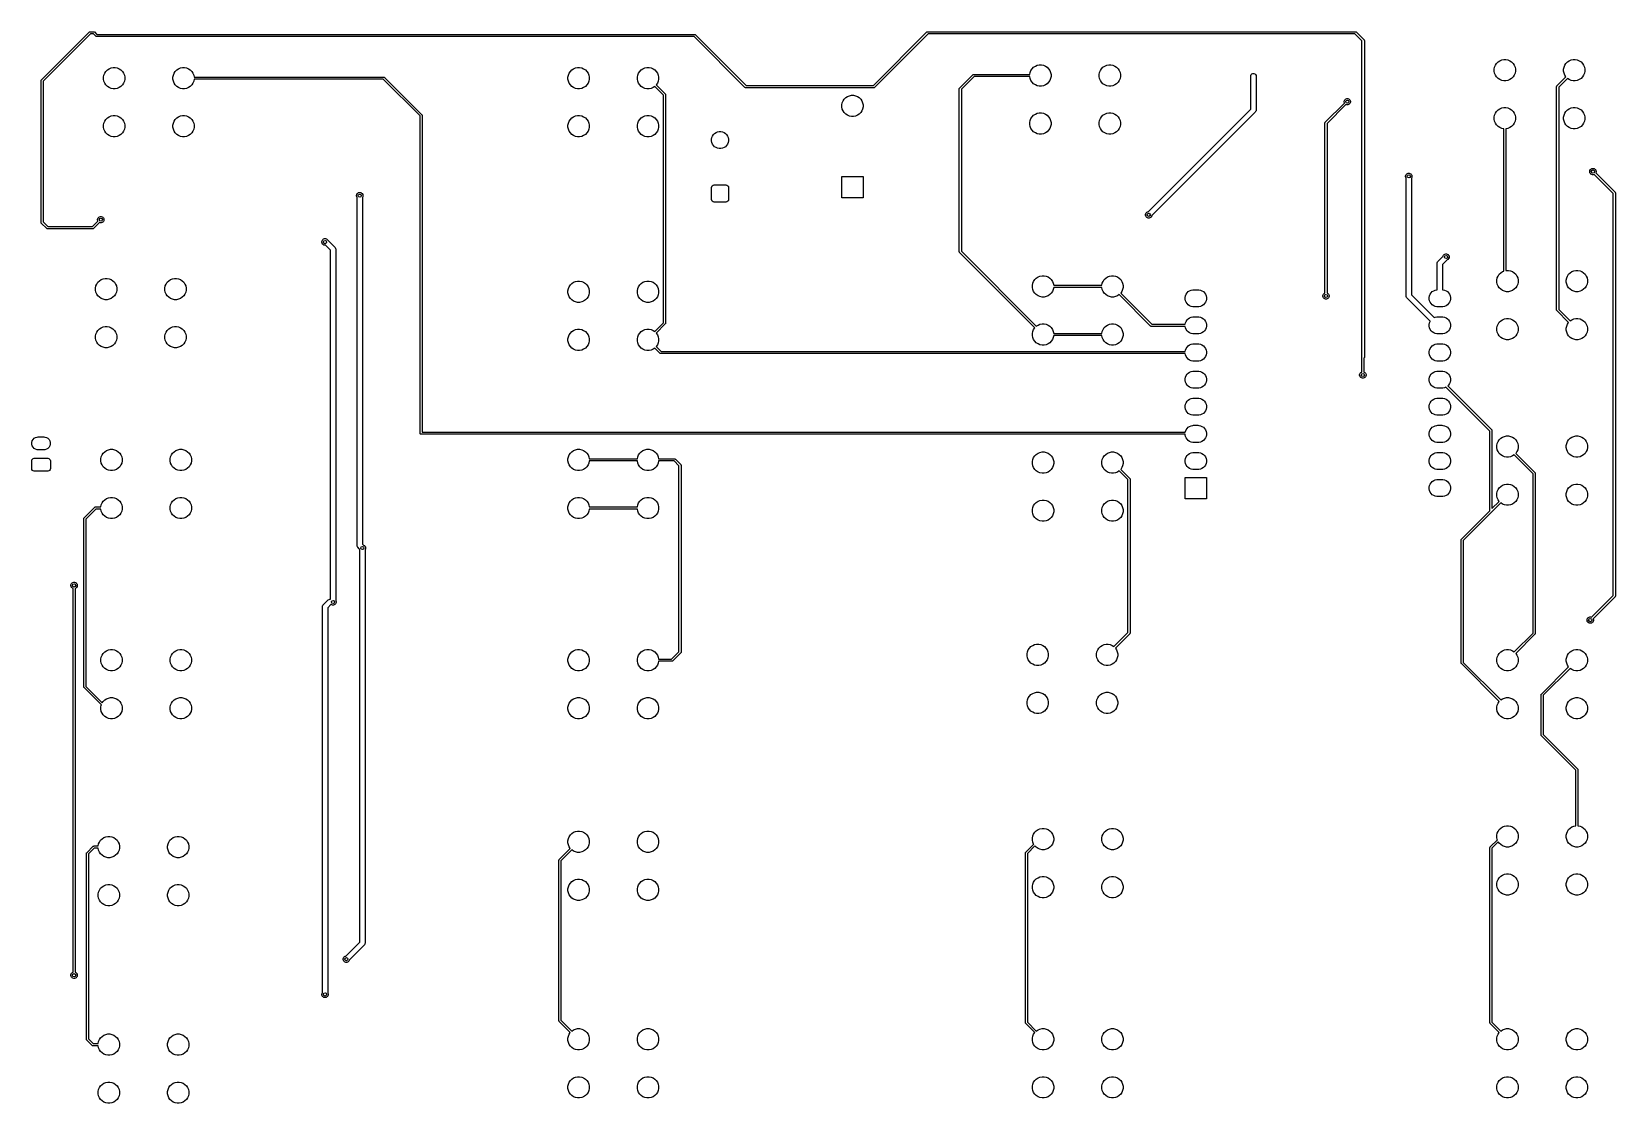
# Model space of a CAD drawing. Extents: x 2.01 to 7.85, y -5.9 to -1.95.
import ezdxf

# ---------------------------------------------------------------- set-up
doc = ezdxf.new("R2010")
doc.units = 0
doc.header["$MEASUREMENT"] = 0
doc.layers.add('BLACK', color=7, linetype='CONTINUOUS')

msp = doc.modelspace()

# ---------------------------------------------------------------- linework, layer by layer
at = {"layer": 'BLACK', "linetype": 'CONTINUOUS'}
for p, q in [((2.0484, -2.1252), (2.2256, -1.948)), ((2.23, -1.9547), (2.0551, -2.1296)), ((2.2256, -1.948), (2.2262, -1.9475)), ((2.2262, -1.9475), (2.2276, -1.9469)), ((2.2276, -1.9469), (2.2283, -1.9469)), ((2.2283, -1.9469), (2.2421, -1.9469)), ((2.2405, -1.9547), (2.23, -1.9547)), ((2.2492, -1.9634), (2.2405, -1.9547)), ((2.2421, -1.9469), (2.2429, -1.9469)), ((2.2429, -1.9469), (2.2443, -1.9475)), ((2.2443, -1.9475), (2.2449, -1.948)), ((2.2449, -1.948), (2.2536, -1.9567)), ((2.2498, -1.9639), (2.2492, -1.9634)), ((2.2502, -1.9641), (2.2498, -1.9639)), ((2.2512, -1.9645), (2.2502, -1.9641)), ((2.252, -1.9646), (2.2512, -1.9645)), ((4.4551, -1.9646), (2.252, -1.9646)), ((2.2536, -1.9567), (4.4567, -1.9567)), ((4.6429, -2.1524), (4.4551, -1.9646)), ((4.4567, -1.9567), (4.4575, -1.9568)), ((4.4575, -1.9568), (4.4589, -1.9574)), ((4.4589, -1.9574), (4.4595, -1.9578)), ((4.4595, -1.9578), (4.6473, -2.1457)), ((5.1165, -2.1457), (5.3141, -1.948)), ((5.3186, -1.9547), (5.1209, -2.1524)), ((5.3141, -1.948), (5.3147, -1.9475)), ((5.3147, -1.9475), (5.3152, -1.9473)), ((5.3152, -1.9473), (5.3162, -1.9469)), ((5.3162, -1.9469), (5.3169, -1.9469)), ((5.3169, -1.9469), (6.8937, -1.9469)), ((6.8921, -1.9547), (5.3186, -1.9547)), ((6.9178, -1.9805), (6.8921, -1.9547)), ((6.8937, -1.9469), (6.8945, -1.9469)), ((6.8945, -1.9469), (6.8959, -1.9475)), ((6.8959, -1.9475), (6.8965, -1.948)), ((6.8965, -1.948), (6.926, -1.9775)), ((6.9173, -1.9823), (6.9174, -1.9815)), ((6.9173, -3.2015), (6.9173, -1.9823)), ((6.9174, -1.9815), (6.9178, -1.9805)), ((6.926, -1.9775), (6.9265, -1.9781)), ((6.9265, -1.9781), (6.9265, -1.9781)), ((6.9265, -1.9781), (6.9271, -1.9795)), ((6.9271, -1.9795), (6.9272, -1.9803)), ((6.9272, -1.9803), (6.9272, -3.1474)), ((2.2793, -2.1067), (2.2822, -2.0996)), ((2.2822, -2.0996), (2.2865, -2.0931)), ((2.2865, -2.0931), (2.292, -2.0877)), ((2.292, -2.0877), (2.2984, -2.0834)), ((2.2984, -2.0834), (2.3055, -2.0804)), ((2.3055, -2.0804), (2.3131, -2.0789)), ((2.3131, -2.0789), (2.3208, -2.0789)), ((2.3208, -2.0789), (2.3284, -2.0804)), ((2.3284, -2.0804), (2.3355, -2.0834)), ((2.3355, -2.0834), (2.3419, -2.0877)), ((2.3419, -2.0877), (2.3474, -2.0931)), ((2.3474, -2.0931), (2.3517, -2.0996)), ((2.3517, -2.0996), (2.3546, -2.1067)), ((2.5352, -2.1067), (2.5381, -2.0996)), ((2.5381, -2.0996), (2.5424, -2.0931)), ((2.5424, -2.0931), (2.5479, -2.0877)), ((2.5479, -2.0877), (2.5543, -2.0834)), ((2.5543, -2.0834), (2.5614, -2.0804)), ((2.5614, -2.0804), (2.569, -2.0789)), ((2.569, -2.0789), (2.5767, -2.0789)), ((2.5767, -2.0789), (2.5843, -2.0804)), ((2.5843, -2.0804), (2.5914, -2.0834)), ((2.5914, -2.0834), (2.5978, -2.0877)), ((2.5978, -2.0877), (2.6033, -2.0931)), ((2.6033, -2.0931), (2.6076, -2.0996)), ((2.6076, -2.0996), (2.6105, -2.1067)), ((3.9919, -2.1067), (3.9948, -2.0996)), ((3.9948, -2.0996), (3.9991, -2.0931)), ((3.9991, -2.0931), (4.0046, -2.0877)), ((4.0046, -2.0877), (4.011, -2.0834)), ((4.011, -2.0834), (4.0181, -2.0804)), ((4.0181, -2.0804), (4.0257, -2.0789)), ((4.0257, -2.0789), (4.0334, -2.0789)), ((4.0334, -2.0789), (4.041, -2.0804)), ((4.041, -2.0804), (4.0481, -2.0834)), ((4.0481, -2.0834), (4.0545, -2.0877)), ((4.0545, -2.0877), (4.06, -2.0931)), ((4.06, -2.0931), (4.0642, -2.0996)), ((4.0642, -2.0996), (4.0672, -2.1067)), ((4.2478, -2.1067), (4.2507, -2.0996)), ((4.2507, -2.0996), (4.255, -2.0931)), ((4.255, -2.0931), (4.2605, -2.0877)), ((4.2605, -2.0877), (4.2669, -2.0834)), ((4.2669, -2.0834), (4.274, -2.0804)), ((4.274, -2.0804), (4.2816, -2.0789)), ((4.2816, -2.0789), (4.2893, -2.0789)), ((4.2893, -2.0789), (4.2969, -2.0804)), ((4.2969, -2.0804), (4.304, -2.0834)), ((4.304, -2.0834), (4.3104, -2.0877)), ((4.3104, -2.0877), (4.3159, -2.0931)), ((4.3159, -2.0931), (4.3202, -2.0996)), ((4.3202, -2.0996), (4.3231, -2.1067)), ((5.6931, -2.1043), (5.6946, -2.0968)), ((5.6946, -2.0968), (5.6976, -2.0897)), ((5.6976, -2.0897), (5.7019, -2.0833)), ((5.7019, -2.0833), (5.7073, -2.0778)), ((5.7073, -2.0778), (5.7137, -2.0735)), ((5.7137, -2.0735), (5.7209, -2.0706)), ((5.7209, -2.0706), (5.7284, -2.0691)), ((5.7284, -2.0691), (5.7361, -2.0691)), ((5.7361, -2.0691), (5.7437, -2.0706)), ((5.7437, -2.0706), (5.7508, -2.0735)), ((5.7508, -2.0735), (5.7573, -2.0778)), ((5.7573, -2.0778), (5.7627, -2.0833)), ((5.7627, -2.0833), (5.767, -2.0897)), ((5.767, -2.0897), (5.77, -2.0968)), ((5.77, -2.0968), (5.7715, -2.1044)), ((5.949, -2.1044), (5.9505, -2.0968)), ((5.9505, -2.0968), (5.9535, -2.0897)), ((5.9535, -2.0897), (5.9578, -2.0833)), ((5.9578, -2.0833), (5.9632, -2.0778)), ((5.9632, -2.0778), (5.9696, -2.0735)), ((5.9696, -2.0735), (5.9768, -2.0706)), ((5.9768, -2.0706), (5.9843, -2.0691)), ((5.9843, -2.0691), (5.992, -2.0691)), ((5.992, -2.0691), (5.9996, -2.0706)), ((5.9996, -2.0706), (6.0067, -2.0735)), ((6.0067, -2.0735), (6.0132, -2.0778)), ((6.0132, -2.0778), (6.0186, -2.0833)), ((6.0186, -2.0833), (6.0229, -2.0897)), ((6.0229, -2.0897), (6.0259, -2.0968)), ((6.0259, -2.0968), (6.0274, -2.1044)), ((6.5095, -2.1048), (6.5122, -2.1021)), ((6.5122, -2.1021), (6.5158, -2.1006)), ((6.5158, -2.1006), (6.5196, -2.1006)), ((6.5196, -2.1006), (6.5232, -2.1021)), ((6.5232, -2.1021), (6.5259, -2.1048)), ((7.4057, -2.0847), (7.4072, -2.0772)), ((7.4057, -2.0924), (7.4057, -2.0847)), ((7.4072, -2.1), (7.4057, -2.0924)), ((7.4072, -2.0772), (7.4102, -2.07)), ((7.4102, -2.1071), (7.4072, -2.1)), ((7.4102, -2.07), (7.4144, -2.0636)), ((7.4144, -2.0636), (7.4199, -2.0581)), ((7.4199, -2.0581), (7.4263, -2.0539)), ((7.4263, -2.0539), (7.4335, -2.0509)), ((7.4335, -2.0509), (7.441, -2.0494)), ((7.441, -2.0494), (7.4487, -2.0494)), ((7.4487, -2.0494), (7.4563, -2.0509)), ((7.4563, -2.0509), (7.4634, -2.0539)), ((7.4634, -2.0539), (7.4699, -2.0581)), ((7.4699, -2.0581), (7.4753, -2.0636)), ((7.4753, -2.0636), (7.4796, -2.07)), ((7.4796, -2.07), (7.4826, -2.0772)), ((7.4826, -2.1), (7.4796, -2.1071)), ((7.4826, -2.0772), (7.4841, -2.0847)), ((7.4841, -2.0924), (7.4826, -2.1)), ((7.4841, -2.0847), (7.4841, -2.0924)), ((7.6616, -2.0847), (7.6631, -2.0772)), ((7.6616, -2.0924), (7.6616, -2.0847)), ((7.6631, -2.1), (7.6616, -2.0924)), ((7.6631, -2.0772), (7.6661, -2.07)), ((7.6661, -2.1071), (7.6631, -2.1)), ((7.6661, -2.07), (7.6704, -2.0636)), ((7.6704, -2.0636), (7.6758, -2.0581)), ((7.6758, -2.0581), (7.6822, -2.0539)), ((7.6822, -2.0539), (7.6894, -2.0509)), ((7.6894, -2.0509), (7.6969, -2.0494)), ((7.6969, -2.0494), (7.7046, -2.0494)), ((7.7046, -2.0494), (7.7122, -2.0509)), ((7.7122, -2.0509), (7.7193, -2.0539)), ((7.7193, -2.0539), (7.7258, -2.0581)), ((7.7258, -2.0581), (7.7312, -2.0636)), ((7.7312, -2.0636), (7.7355, -2.07)), ((7.7355, -2.07), (7.7385, -2.0772)), ((7.7385, -2.1), (7.7355, -2.1071)), ((7.7385, -2.0772), (7.74, -2.0847)), ((7.74, -2.0924), (7.7385, -2.1)), ((7.74, -2.0847), (7.74, -2.0924)), ((2.0472, -2.128), (2.0473, -2.1272)), ((2.0472, -2.6496), (2.0472, -2.128)), ((2.0473, -2.1272), (2.0479, -2.1258)), ((2.0479, -2.1258), (2.0484, -2.1252)), ((2.0551, -2.1296), (2.0551, -2.648)), ((2.2777, -2.1143), (2.2793, -2.1067)), ((2.2777, -2.122), (2.2777, -2.1143)), ((2.2793, -2.1295), (2.2777, -2.122)), ((2.2822, -2.1367), (2.2793, -2.1295)), ((2.2865, -2.1431), (2.2822, -2.1367)), ((2.292, -2.1485), (2.2865, -2.1431)), ((2.2984, -2.1528), (2.292, -2.1485)), ((2.3055, -2.1558), (2.2984, -2.1528)), ((2.3131, -2.1573), (2.3055, -2.1558)), ((2.3208, -2.1573), (2.3131, -2.1573)), ((2.3284, -2.1558), (2.3208, -2.1573)), ((2.3355, -2.1528), (2.3284, -2.1558)), ((2.3419, -2.1485), (2.3355, -2.1528)), ((2.3474, -2.1431), (2.3419, -2.1485)), ((2.3517, -2.1367), (2.3474, -2.1431)), ((2.3546, -2.1295), (2.3517, -2.1367)), ((2.3546, -2.1067), (2.3561, -2.1143)), ((2.3561, -2.122), (2.3546, -2.1295)), ((2.3561, -2.1143), (2.3561, -2.122)), ((2.5337, -2.1143), (2.5352, -2.1067)), ((2.5337, -2.122), (2.5337, -2.1143)), ((2.5352, -2.1295), (2.5337, -2.122)), ((2.5381, -2.1367), (2.5352, -2.1295)), ((2.5424, -2.1431), (2.5381, -2.1367)), ((2.5479, -2.1485), (2.5424, -2.1431)), ((2.5543, -2.1528), (2.5479, -2.1485)), ((2.5614, -2.1558), (2.5543, -2.1528)), ((2.569, -2.1573), (2.5614, -2.1558)), ((2.5767, -2.1573), (2.569, -2.1573)), ((2.5843, -2.1558), (2.5767, -2.1573)), ((2.5914, -2.1528), (2.5843, -2.1558)), ((2.5978, -2.1485), (2.5914, -2.1528)), ((2.6033, -2.1431), (2.5978, -2.1485)), ((2.6076, -2.1367), (2.6033, -2.1431)), ((2.6105, -2.1295), (2.6076, -2.1367)), ((2.6105, -2.1067), (2.612, -2.1142)), ((2.612, -2.122), (2.6105, -2.1295)), ((2.612, -2.1142), (3.311, -2.1142)), ((3.3094, -2.122), (2.612, -2.122)), ((3.4449, -2.2575), (3.3094, -2.122)), ((3.311, -2.1142), (3.3118, -2.1142)), ((3.3118, -2.1142), (3.3132, -2.1148)), ((3.3132, -2.1148), (3.3138, -2.1153)), ((3.3138, -2.1153), (3.4516, -2.2531)), ((3.9903, -2.1143), (3.9919, -2.1067)), ((3.9903, -2.122), (3.9903, -2.1143)), ((3.9919, -2.1295), (3.9903, -2.122)), ((3.9948, -2.1367), (3.9919, -2.1295)), ((3.9991, -2.1431), (3.9948, -2.1367)), ((4.0046, -2.1485), (3.9991, -2.1431)), ((4.011, -2.1528), (4.0046, -2.1485)), ((4.0181, -2.1558), (4.011, -2.1528)), ((4.0257, -2.1573), (4.0181, -2.1558)), ((4.0334, -2.1573), (4.0257, -2.1573)), ((4.041, -2.1558), (4.0334, -2.1573)), ((4.0481, -2.1528), (4.041, -2.1558)), ((4.0545, -2.1485), (4.0481, -2.1528)), ((4.06, -2.1431), (4.0545, -2.1485)), ((4.0642, -2.1367), (4.06, -2.1431)), ((4.0672, -2.1295), (4.0642, -2.1367)), ((4.0672, -2.1067), (4.0687, -2.1143)), ((4.0687, -2.122), (4.0672, -2.1295)), ((4.0687, -2.1143), (4.0687, -2.122)), ((4.2463, -2.1143), (4.2478, -2.1067)), ((4.2463, -2.122), (4.2463, -2.1143)), ((4.2478, -2.1295), (4.2463, -2.122)), ((4.2507, -2.1367), (4.2478, -2.1295)), ((4.255, -2.1431), (4.2507, -2.1367)), ((4.2605, -2.1485), (4.255, -2.1431)), ((4.2669, -2.1528), (4.2605, -2.1485)), ((4.274, -2.1558), (4.2669, -2.1528)), ((4.2816, -2.1573), (4.274, -2.1558)), ((4.2893, -2.1573), (4.2816, -2.1573)), ((4.2969, -2.1558), (4.2893, -2.1573)), ((4.304, -2.1528), (4.2969, -2.1558)), ((4.3103, -2.1486), (4.304, -2.1528)), ((4.3426, -2.1808), (4.3103, -2.1486)), ((4.3202, -2.1367), (4.3159, -2.143)), ((4.3159, -2.143), (4.3493, -2.1764)), ((4.3231, -2.1295), (4.3202, -2.1367)), ((4.3231, -2.1067), (4.3246, -2.1143)), ((4.3246, -2.122), (4.3231, -2.1295)), ((4.3246, -2.1143), (4.3246, -2.122)), ((4.6435, -2.1529), (4.6429, -2.1524)), ((4.6449, -2.1535), (4.6435, -2.1529)), ((4.6457, -2.1535), (4.6449, -2.1535)), ((5.1181, -2.1535), (4.6457, -2.1535)), ((4.6473, -2.1457), (5.1165, -2.1457)), ((5.1189, -2.1535), (5.1181, -2.1535)), ((5.1203, -2.1529), (5.1189, -2.1535)), ((5.1209, -2.1524), (5.1203, -2.1529)), ((5.4331, -2.1567), (5.4337, -2.1553)), ((5.4331, -2.1575), (5.4331, -2.1567)), ((5.4331, -2.7579), (5.4331, -2.1575)), ((5.4337, -2.1553), (5.4342, -2.1547)), ((5.4342, -2.1547), (5.4834, -2.1055)), ((5.4879, -2.1122), (5.4409, -2.1591)), ((5.4409, -2.1591), (5.4409, -2.7562)), ((5.4834, -2.1055), (5.484, -2.105)), ((5.484, -2.105), (5.4855, -2.1044)), ((5.4855, -2.1044), (5.4862, -2.1043)), ((5.4862, -2.1043), (5.6931, -2.1043)), ((5.6931, -2.1122), (5.4879, -2.1122)), ((5.6946, -2.1197), (5.6931, -2.1122)), ((5.6976, -2.1268), (5.6946, -2.1197)), ((5.7019, -2.1332), (5.6976, -2.1268)), ((5.7073, -2.1387), (5.7019, -2.1332)), ((5.7137, -2.143), (5.7073, -2.1387)), ((5.7209, -2.1459), (5.7137, -2.143)), ((5.7284, -2.1474), (5.7209, -2.1459)), ((5.7361, -2.1474), (5.7284, -2.1474)), ((5.7437, -2.1459), (5.7361, -2.1474)), ((5.7508, -2.143), (5.7437, -2.1459)), ((5.7573, -2.1387), (5.7508, -2.143)), ((5.7627, -2.1332), (5.7573, -2.1387)), ((5.767, -2.1268), (5.7627, -2.1332)), ((5.77, -2.1197), (5.767, -2.1268)), ((5.7715, -2.1121), (5.77, -2.1197)), ((5.7715, -2.1044), (5.7715, -2.1121)), ((5.949, -2.1121), (5.949, -2.1044)), ((5.9505, -2.1197), (5.949, -2.1121)), ((5.9535, -2.1268), (5.9505, -2.1197)), ((5.9578, -2.1332), (5.9535, -2.1268)), ((5.9632, -2.1387), (5.9578, -2.1332)), ((5.9696, -2.143), (5.9632, -2.1387)), ((5.9768, -2.1459), (5.9696, -2.143)), ((5.9843, -2.1474), (5.9768, -2.1459)), ((5.992, -2.1474), (5.9843, -2.1474)), ((5.9996, -2.1459), (5.992, -2.1474)), ((6.0067, -2.143), (5.9996, -2.1459)), ((6.0132, -2.1387), (6.0067, -2.143)), ((6.0186, -2.1332), (6.0132, -2.1387)), ((6.0229, -2.1268), (6.0186, -2.1332)), ((6.0259, -2.1197), (6.0229, -2.1268)), ((6.0274, -2.1121), (6.0259, -2.1197)), ((6.0274, -2.1044), (6.0274, -2.1121)), ((6.5079, -2.1102), (6.5081, -2.1083)), ((6.5079, -2.2321), (6.5079, -2.1102)), ((6.5081, -2.1083), (6.5095, -2.1048)), ((6.5259, -2.1048), (6.5274, -2.1083)), ((6.5274, -2.1083), (6.5276, -2.1102)), ((6.5276, -2.1102), (6.5276, -2.2362)), ((7.4144, -2.1136), (7.4102, -2.1071)), ((7.4199, -2.119), (7.4144, -2.1136)), ((7.4263, -2.1233), (7.4199, -2.119)), ((7.4335, -2.1263), (7.4263, -2.1233)), ((7.441, -2.1278), (7.4335, -2.1263)), ((7.4487, -2.1278), (7.441, -2.1278)), ((7.4563, -2.1263), (7.4487, -2.1278)), ((7.4634, -2.1233), (7.4563, -2.1263)), ((7.4699, -2.119), (7.4634, -2.1233)), ((7.4753, -2.1136), (7.4699, -2.119)), ((7.4796, -2.1071), (7.4753, -2.1136)), ((7.6358, -2.1496), (7.6359, -2.1489)), ((7.6358, -2.9724), (7.6358, -2.1496)), ((7.6359, -2.1489), (7.6365, -2.1475)), ((7.6365, -2.1475), (7.6369, -2.1469)), ((7.6369, -2.1469), (7.6703, -2.1135)), ((7.6759, -2.1191), (7.6437, -2.1513)), ((7.6437, -2.1513), (7.6437, -2.9708)), ((7.6703, -2.1135), (7.6661, -2.1071)), ((7.6822, -2.1233), (7.6759, -2.1191)), ((7.6894, -2.1263), (7.6822, -2.1233)), ((7.6969, -2.1278), (7.6894, -2.1263)), ((7.7046, -2.1278), (7.6969, -2.1278)), ((7.7122, -2.1263), (7.7046, -2.1278)), ((7.7193, -2.1233), (7.7122, -2.1263)), ((7.7258, -2.119), (7.7193, -2.1233)), ((7.7312, -2.1136), (7.7258, -2.119)), ((7.7355, -2.1071), (7.7312, -2.1136)), ((4.3426, -3.02), (4.3426, -2.1808)), ((4.3493, -2.1764), (4.3498, -2.177)), ((4.3498, -2.177), (4.3498, -2.177)), ((4.3498, -2.177), (4.3504, -2.1784)), ((4.3504, -2.1784), (4.3504, -2.1792)), ((4.3504, -2.1792), (4.3504, -3.0216)), ((5.0002, -2.2166), (5.0017, -2.209)), ((5.0002, -2.2243), (5.0002, -2.2166)), ((5.0017, -2.209), (5.0046, -2.2019)), ((5.0046, -2.2019), (5.0089, -2.1955)), ((5.0089, -2.1955), (5.0144, -2.19)), ((5.0144, -2.19), (5.0208, -2.1858)), ((5.0208, -2.1858), (5.0279, -2.1828)), ((5.0279, -2.1828), (5.0355, -2.1813)), ((5.0355, -2.1813), (5.0432, -2.1813)), ((5.0432, -2.1813), (5.0508, -2.1828)), ((5.0508, -2.1828), (5.0579, -2.1858)), ((5.0579, -2.1858), (5.0643, -2.19)), ((5.0643, -2.19), (5.0698, -2.1955)), ((5.0698, -2.1955), (5.0741, -2.2019)), ((5.0741, -2.2019), (5.077, -2.209)), ((5.077, -2.209), (5.0786, -2.2166)), ((5.0786, -2.2166), (5.0786, -2.2243)), ((6.7826, -2.2807), (6.8536, -2.2098)), ((6.8591, -2.2153), (6.7894, -2.2851)), ((6.8525, -2.2032), (6.8533, -2.2002)), ((6.8525, -2.2063), (6.8525, -2.2032)), ((6.8533, -2.2092), (6.8525, -2.2063)), ((6.8533, -2.2002), (6.8548, -2.1975)), ((6.8536, -2.2098), (6.8533, -2.2092)), ((6.8548, -2.1975), (6.857, -2.1954)), ((6.857, -2.1954), (6.8597, -2.1938)), ((6.8597, -2.2156), (6.8591, -2.2153)), ((6.8597, -2.1938), (6.8626, -2.193)), ((6.8626, -2.2164), (6.8597, -2.2156)), ((6.8626, -2.193), (6.8657, -2.193)), ((6.8657, -2.2164), (6.8626, -2.2164)), ((6.8657, -2.193), (6.8687, -2.1938)), ((6.8687, -2.2156), (6.8657, -2.2164)), ((6.8687, -2.1938), (6.8714, -2.1954)), ((6.8714, -2.2141), (6.8687, -2.2156)), ((6.8714, -2.1954), (6.8735, -2.1975)), ((6.8735, -2.2119), (6.8714, -2.2141)), ((6.8735, -2.1975), (6.8751, -2.2002)), ((6.8751, -2.2092), (6.8735, -2.2119)), ((6.8751, -2.2002), (6.8759, -2.2032)), ((6.8759, -2.2063), (6.8751, -2.2092)), ((6.8759, -2.2032), (6.8759, -2.2063)), ((2.2793, -2.2838), (2.2822, -2.2767)), ((2.2822, -2.2767), (2.2865, -2.2703)), ((2.2865, -2.2703), (2.292, -2.2648)), ((2.292, -2.2648), (2.2984, -2.2606)), ((2.2984, -2.2606), (2.3055, -2.2576)), ((2.3055, -2.2576), (2.3131, -2.2561)), ((2.3131, -2.2561), (2.3208, -2.2561)), ((2.3208, -2.2561), (2.3284, -2.2576)), ((2.3284, -2.2576), (2.3355, -2.2606)), ((2.3355, -2.2606), (2.3419, -2.2648)), ((2.3419, -2.2648), (2.3474, -2.2703)), ((2.3474, -2.2703), (2.3517, -2.2767)), ((2.3517, -2.2767), (2.3546, -2.2838)), ((2.5352, -2.2838), (2.5381, -2.2767)), ((2.5381, -2.2767), (2.5424, -2.2703)), ((2.5424, -2.2703), (2.5479, -2.2648)), ((2.5479, -2.2648), (2.5543, -2.2606)), ((2.5543, -2.2606), (2.5614, -2.2576)), ((2.5614, -2.2576), (2.569, -2.2561)), ((2.569, -2.2561), (2.5767, -2.2561)), ((2.5767, -2.2561), (2.5843, -2.2576)), ((2.5843, -2.2576), (2.5914, -2.2606)), ((2.5914, -2.2606), (2.5978, -2.2648)), ((2.5978, -2.2648), (2.6033, -2.2703)), ((2.6033, -2.2703), (2.6076, -2.2767)), ((2.6076, -2.2767), (2.6105, -2.2838)), ((3.4449, -3.4272), (3.4449, -2.2575)), ((3.4516, -2.2531), (3.4521, -2.2537)), ((3.4521, -2.2537), (3.4521, -2.2537)), ((3.4521, -2.2537), (3.4527, -2.2551)), ((3.4527, -2.2551), (3.4528, -2.2559)), ((3.4528, -2.2559), (3.4528, -3.4232)), ((3.9919, -2.2838), (3.9948, -2.2767)), ((3.9948, -2.2767), (3.9991, -2.2703)), ((3.9991, -2.2703), (4.0046, -2.2648)), ((4.0046, -2.2648), (4.011, -2.2606)), ((4.011, -2.2606), (4.0181, -2.2576)), ((4.0181, -2.2576), (4.0257, -2.2561)), ((4.0257, -2.2561), (4.0334, -2.2561)), ((4.0334, -2.2561), (4.041, -2.2576)), ((4.041, -2.2576), (4.0481, -2.2606)), ((4.0481, -2.2606), (4.0545, -2.2648)), ((4.0545, -2.2648), (4.06, -2.2703)), ((4.06, -2.2703), (4.0642, -2.2767)), ((4.0642, -2.2767), (4.0672, -2.2838)), ((4.2478, -2.2838), (4.2507, -2.2767)), ((4.2507, -2.2767), (4.255, -2.2703)), ((4.255, -2.2703), (4.2605, -2.2648)), ((4.2605, -2.2648), (4.2669, -2.2606)), ((4.2669, -2.2606), (4.274, -2.2576)), ((4.274, -2.2576), (4.2816, -2.2561)), ((4.2816, -2.2561), (4.2893, -2.2561)), ((4.2893, -2.2561), (4.2969, -2.2576)), ((4.2969, -2.2576), (4.304, -2.2606)), ((4.304, -2.2606), (4.3104, -2.2648)), ((4.3104, -2.2648), (4.3159, -2.2703)), ((4.3159, -2.2703), (4.3202, -2.2767)), ((4.3202, -2.2767), (4.3231, -2.2838)), ((5.0017, -2.2319), (5.0002, -2.2243)), ((5.0046, -2.239), (5.0017, -2.2319)), ((5.0089, -2.2454), (5.0046, -2.239)), ((5.0144, -2.2509), (5.0089, -2.2454)), ((5.0208, -2.2552), (5.0144, -2.2509)), ((5.0279, -2.2581), (5.0208, -2.2552)), ((5.0355, -2.2597), (5.0279, -2.2581)), ((5.0432, -2.2597), (5.0355, -2.2597)), ((5.0508, -2.2581), (5.0432, -2.2597)), ((5.0579, -2.2552), (5.0508, -2.2581)), ((5.0643, -2.2509), (5.0579, -2.2552)), ((5.0698, -2.2454), (5.0643, -2.2509)), ((5.0741, -2.239), (5.0698, -2.2454)), ((5.077, -2.2319), (5.0741, -2.239)), ((5.0786, -2.2243), (5.077, -2.2319)), ((5.6931, -2.2816), (5.6946, -2.274)), ((5.6946, -2.274), (5.6976, -2.2669)), ((5.6976, -2.2669), (5.7019, -2.2605)), ((5.7019, -2.2605), (5.7073, -2.255)), ((5.7073, -2.255), (5.7137, -2.2507)), ((5.7137, -2.2507), (5.7209, -2.2478)), ((5.7209, -2.2478), (5.7284, -2.2463)), ((5.7284, -2.2463), (5.7361, -2.2463)), ((5.7361, -2.2463), (5.7437, -2.2478)), ((5.7437, -2.2478), (5.7508, -2.2507)), ((5.7508, -2.2507), (5.7573, -2.255)), ((5.7573, -2.255), (5.7627, -2.2605)), ((5.7627, -2.2605), (5.767, -2.2669)), ((5.767, -2.2669), (5.77, -2.274)), ((5.77, -2.274), (5.7715, -2.2816)), ((5.949, -2.2816), (5.9505, -2.274)), ((5.9505, -2.274), (5.9535, -2.2669)), ((5.9535, -2.2669), (5.9578, -2.2605)), ((5.9578, -2.2605), (5.9632, -2.255)), ((5.9632, -2.255), (5.9696, -2.2507)), ((5.9696, -2.2507), (5.9768, -2.2478)), ((5.9768, -2.2478), (5.9843, -2.2463)), ((5.9843, -2.2463), (5.992, -2.2463)), ((5.992, -2.2463), (5.9996, -2.2478)), ((5.9996, -2.2478), (6.0067, -2.2507)), ((6.0067, -2.2507), (6.0132, -2.255)), ((6.0132, -2.255), (6.0186, -2.2605)), ((6.0186, -2.2605), (6.0229, -2.2669)), ((6.0229, -2.2669), (6.0259, -2.274)), ((6.0259, -2.274), (6.0274, -2.2816)), ((6.1294, -2.6106), (6.5079, -2.2321)), ((6.5247, -2.2432), (6.1434, -2.6245)), ((6.5259, -2.2417), (6.5247, -2.2432)), ((6.5274, -2.2381), (6.5259, -2.2417)), ((6.5276, -2.2362), (6.5274, -2.2381)), ((7.4057, -2.2619), (7.4072, -2.2543)), ((7.4057, -2.2696), (7.4057, -2.2619)), ((7.4072, -2.2772), (7.4057, -2.2696)), ((7.4072, -2.2543), (7.4102, -2.2472)), ((7.4102, -2.2843), (7.4072, -2.2772)), ((7.4102, -2.2472), (7.4144, -2.2408)), ((7.4144, -2.2408), (7.4199, -2.2353)), ((7.4199, -2.2353), (7.4263, -2.231)), ((7.4263, -2.231), (7.4335, -2.2281)), ((7.4335, -2.2281), (7.441, -2.2266)), ((7.441, -2.2266), (7.4487, -2.2266)), ((7.4487, -2.2266), (7.4563, -2.2281)), ((7.4563, -2.2281), (7.4634, -2.231)), ((7.4634, -2.231), (7.4699, -2.2353)), ((7.4699, -2.2353), (7.4753, -2.2408)), ((7.4753, -2.2408), (7.4796, -2.2472)), ((7.4796, -2.2472), (7.4826, -2.2543)), ((7.4826, -2.2772), (7.4796, -2.2843)), ((7.4826, -2.2543), (7.4841, -2.2619)), ((7.4841, -2.2696), (7.4826, -2.2772)), ((7.4841, -2.2619), (7.4841, -2.2696)), ((7.6616, -2.2619), (7.6631, -2.2543)), ((7.6616, -2.2696), (7.6616, -2.2619)), ((7.6631, -2.2772), (7.6616, -2.2696)), ((7.6631, -2.2543), (7.6661, -2.2472)), ((7.6661, -2.2843), (7.6631, -2.2772)), ((7.6661, -2.2472), (7.6704, -2.2408)), ((7.6704, -2.2408), (7.6758, -2.2353)), ((7.6758, -2.2353), (7.6822, -2.231)), ((7.6822, -2.231), (7.6894, -2.2281)), ((7.6894, -2.2281), (7.6969, -2.2266)), ((7.6969, -2.2266), (7.7046, -2.2266)), ((7.7046, -2.2266), (7.7122, -2.2281)), ((7.7122, -2.2281), (7.7193, -2.231)), ((7.7193, -2.231), (7.7258, -2.2353)), ((7.7258, -2.2353), (7.7312, -2.2408)), ((7.7312, -2.2408), (7.7355, -2.2472)), ((7.7355, -2.2472), (7.7385, -2.2543)), ((7.7385, -2.2772), (7.7355, -2.2843)), ((7.7385, -2.2543), (7.74, -2.2619)), ((7.74, -2.2696), (7.7385, -2.2772)), ((7.74, -2.2619), (7.74, -2.2696)), ((2.2777, -2.2914), (2.2793, -2.2838)), ((2.2777, -2.2991), (2.2777, -2.2914)), ((2.2793, -2.3067), (2.2777, -2.2991)), ((2.2822, -2.3138), (2.2793, -2.3067)), ((2.2865, -2.3203), (2.2822, -2.3138)), ((2.292, -2.3257), (2.2865, -2.3203)), ((2.2984, -2.33), (2.292, -2.3257)), ((2.3055, -2.333), (2.2984, -2.33)), ((2.3131, -2.3345), (2.3055, -2.333)), ((2.3208, -2.3345), (2.3131, -2.3345)), ((2.3284, -2.333), (2.3208, -2.3345)), ((2.3355, -2.33), (2.3284, -2.333)), ((2.3419, -2.3257), (2.3355, -2.33)), ((2.3474, -2.3203), (2.3419, -2.3257)), ((2.3517, -2.3138), (2.3474, -2.3203)), ((2.3546, -2.3067), (2.3517, -2.3138)), ((2.3546, -2.2838), (2.3561, -2.2914)), ((2.3561, -2.2991), (2.3546, -2.3067)), ((2.3561, -2.2914), (2.3561, -2.2991)), ((2.5337, -2.2914), (2.5352, -2.2838)), ((2.5337, -2.2991), (2.5337, -2.2914)), ((2.5352, -2.3067), (2.5337, -2.2991)), ((2.5381, -2.3138), (2.5352, -2.3067)), ((2.5424, -2.3203), (2.5381, -2.3138)), ((2.5479, -2.3257), (2.5424, -2.3203)), ((2.5543, -2.33), (2.5479, -2.3257)), ((2.5614, -2.333), (2.5543, -2.33)), ((2.569, -2.3345), (2.5614, -2.333)), ((2.5767, -2.3345), (2.569, -2.3345)), ((2.5843, -2.333), (2.5767, -2.3345)), ((2.5914, -2.33), (2.5843, -2.333)), ((2.5978, -2.3257), (2.5914, -2.33)), ((2.6033, -2.3203), (2.5978, -2.3257)), ((2.6076, -2.3138), (2.6033, -2.3203)), ((2.6105, -2.3067), (2.6076, -2.3138)), ((2.6105, -2.2838), (2.612, -2.2914)), ((2.612, -2.2991), (2.6105, -2.3067)), ((2.612, -2.2914), (2.612, -2.2991)), ((3.9903, -2.2914), (3.9919, -2.2838)), ((3.9903, -2.2991), (3.9903, -2.2914)), ((3.9919, -2.3067), (3.9903, -2.2991)), ((3.9948, -2.3138), (3.9919, -2.3067)), ((3.9991, -2.3203), (3.9948, -2.3138)), ((4.0046, -2.3257), (3.9991, -2.3203)), ((4.011, -2.33), (4.0046, -2.3257)), ((4.0181, -2.333), (4.011, -2.33)), ((4.0257, -2.3345), (4.0181, -2.333)), ((4.0334, -2.3345), (4.0257, -2.3345)), ((4.041, -2.333), (4.0334, -2.3345)), ((4.0481, -2.33), (4.041, -2.333)), ((4.0545, -2.3257), (4.0481, -2.33)), ((4.06, -2.3203), (4.0545, -2.3257)), ((4.0642, -2.3138), (4.06, -2.3203)), ((4.0672, -2.3067), (4.0642, -2.3138)), ((4.0672, -2.2838), (4.0687, -2.2914)), ((4.0687, -2.2991), (4.0672, -2.3067)), ((4.0687, -2.2914), (4.0687, -2.2991)), ((4.2463, -2.2914), (4.2478, -2.2838)), ((4.2463, -2.2991), (4.2463, -2.2914)), ((4.2478, -2.3067), (4.2463, -2.2991)), ((4.2507, -2.3138), (4.2478, -2.3067)), ((4.255, -2.3203), (4.2507, -2.3138)), ((4.2605, -2.3257), (4.255, -2.3203)), ((4.2669, -2.33), (4.2605, -2.3257)), ((4.274, -2.333), (4.2669, -2.33)), ((4.2816, -2.3345), (4.274, -2.333)), ((4.2893, -2.3345), (4.2816, -2.3345)), ((4.2969, -2.333), (4.2893, -2.3345)), ((4.304, -2.33), (4.2969, -2.333)), ((4.3104, -2.3257), (4.304, -2.33)), ((4.3159, -2.3203), (4.3104, -2.3257)), ((4.3202, -2.3138), (4.3159, -2.3203)), ((4.3231, -2.3067), (4.3202, -2.3138)), ((4.3231, -2.2838), (4.3246, -2.2914)), ((4.3246, -2.2991), (4.3231, -2.3067)), ((4.3246, -2.2914), (4.3246, -2.2991)), ((4.521, -2.3373), (4.5234, -2.3316)), ((4.5234, -2.3316), (4.5268, -2.3265)), ((4.5268, -2.3265), (4.5312, -2.3221)), ((4.5312, -2.3221), (4.5363, -2.3187)), ((4.5363, -2.3187), (4.542, -2.3163)), ((4.542, -2.3163), (4.5481, -2.3151)), ((4.5481, -2.3151), (4.5543, -2.3151)), ((4.5543, -2.3151), (4.5603, -2.3163)), ((4.5603, -2.3163), (4.566, -2.3187)), ((4.566, -2.3187), (4.5712, -2.3221)), ((4.5712, -2.3221), (4.5755, -2.3265)), ((4.5755, -2.3265), (4.579, -2.3316)), ((4.579, -2.3316), (4.5813, -2.3373)), ((5.6931, -2.2893), (5.6931, -2.2816)), ((5.6946, -2.2969), (5.6931, -2.2893)), ((5.6976, -2.304), (5.6946, -2.2969)), ((5.7019, -2.3104), (5.6976, -2.304)), ((5.7073, -2.3159), (5.7019, -2.3104)), ((5.7137, -2.3202), (5.7073, -2.3159)), ((5.7209, -2.3231), (5.7137, -2.3202)), ((5.7284, -2.3246), (5.7209, -2.3231)), ((5.7361, -2.3246), (5.7284, -2.3246)), ((5.7437, -2.3231), (5.7361, -2.3246)), ((5.7508, -2.3202), (5.7437, -2.3231)), ((5.7573, -2.3159), (5.7508, -2.3202)), ((5.7627, -2.3104), (5.7573, -2.3159)), ((5.767, -2.304), (5.7627, -2.3104)), ((5.77, -2.2969), (5.767, -2.304)), ((5.7715, -2.2893), (5.77, -2.2969)), ((5.7715, -2.2816), (5.7715, -2.2893)), ((5.949, -2.2893), (5.949, -2.2816)), ((5.9505, -2.2969), (5.949, -2.2893)), ((5.9535, -2.304), (5.9505, -2.2969)), ((5.9578, -2.3104), (5.9535, -2.304)), ((5.9632, -2.3159), (5.9578, -2.3104)), ((5.9696, -2.3202), (5.9632, -2.3159)), ((5.9768, -2.3231), (5.9696, -2.3202)), ((5.9843, -2.3246), (5.9768, -2.3231)), ((5.992, -2.3246), (5.9843, -2.3246)), ((5.9996, -2.3231), (5.992, -2.3246)), ((6.0067, -2.3202), (5.9996, -2.3231)), ((6.0132, -2.3159), (6.0067, -2.3202)), ((6.0186, -2.3104), (6.0132, -2.3159)), ((6.0229, -2.304), (6.0186, -2.3104)), ((6.0259, -2.2969), (6.0229, -2.304)), ((6.0274, -2.2893), (6.0259, -2.2969)), ((6.0274, -2.2816), (6.0274, -2.2893)), ((6.7815, -2.2835), (6.7816, -2.2827)), ((6.7815, -2.9102), (6.7815, -2.2835)), ((6.7816, -2.2827), (6.7822, -2.2813)), ((6.7822, -2.2813), (6.7826, -2.2807)), ((6.7894, -2.2851), (6.7894, -2.9102)), ((7.4144, -2.2907), (7.4102, -2.2843)), ((7.4199, -2.2962), (7.4144, -2.2907)), ((7.4263, -2.3005), (7.4199, -2.2962)), ((7.4335, -2.3034), (7.4263, -2.3005)), ((7.4409, -2.3049), (7.4335, -2.3034)), ((7.4409, -2.8294), (7.4409, -2.3049)), ((7.4563, -2.3034), (7.4488, -2.3049)), ((7.4488, -2.3049), (7.4488, -2.8274)), ((7.4634, -2.3005), (7.4563, -2.3034)), ((7.4699, -2.2962), (7.4634, -2.3005)), ((7.4753, -2.2907), (7.4699, -2.2962)), ((7.4796, -2.2843), (7.4753, -2.2907)), ((7.6704, -2.2907), (7.6661, -2.2843)), ((7.6758, -2.2962), (7.6704, -2.2907)), ((7.6822, -2.3005), (7.6758, -2.2962)), ((7.6894, -2.3034), (7.6822, -2.3005)), ((7.6969, -2.3049), (7.6894, -2.3034)), ((7.7046, -2.3049), (7.6969, -2.3049)), ((7.7122, -2.3034), (7.7046, -2.3049)), ((7.7193, -2.3005), (7.7122, -2.3034)), ((7.7258, -2.2962), (7.7193, -2.3005)), ((7.7312, -2.2907), (7.7258, -2.2962)), ((7.7355, -2.2843), (7.7312, -2.2907)), ((4.5198, -2.3434), (4.521, -2.3373)), ((4.5198, -2.3495), (4.5198, -2.3434)), ((4.521, -2.3556), (4.5198, -2.3495)), ((4.5234, -2.3613), (4.521, -2.3556)), ((4.5268, -2.3664), (4.5234, -2.3613)), ((4.5312, -2.3708), (4.5268, -2.3664)), ((4.5363, -2.3742), (4.5312, -2.3708)), ((4.542, -2.3766), (4.5363, -2.3742)), ((4.5481, -2.3778), (4.542, -2.3766)), ((4.5543, -2.3778), (4.5481, -2.3778)), ((4.5603, -2.3766), (4.5543, -2.3778)), ((4.566, -2.3742), (4.5603, -2.3766)), ((4.5712, -2.3708), (4.566, -2.3742)), ((4.5755, -2.3664), (4.5712, -2.3708)), ((4.579, -2.3613), (4.5755, -2.3664)), ((4.5813, -2.3556), (4.579, -2.3613)), ((4.5813, -2.3373), (4.5825, -2.3434)), ((4.5825, -2.3495), (4.5813, -2.3556)), ((4.5825, -2.3434), (4.5825, -2.3495)), ((7.7625, -2.4532), (7.7652, -2.4517)), ((7.7652, -2.4517), (7.7681, -2.4509)), ((7.7681, -2.4509), (7.7712, -2.4509)), ((7.7712, -2.4509), (7.7742, -2.4517)), ((7.7742, -2.4517), (7.7769, -2.4532)), ((5, -2.5591), (5, -2.4803)), ((5, -2.4803), (5.0787, -2.4803)), ((5.0787, -2.4803), (5.0787, -2.5591)), ((7.0788, -2.4787), (7.0796, -2.4758)), ((7.0788, -2.4818), (7.0788, -2.4787)), ((7.0796, -2.4848), (7.0788, -2.4818)), ((7.0796, -2.4758), (7.0812, -2.4731)), ((7.0807, -2.4866), (7.0796, -2.4848)), ((7.0807, -2.9213), (7.0807, -2.4866)), ((7.0812, -2.4731), (7.0834, -2.4709)), ((7.0834, -2.4709), (7.086, -2.4694)), ((7.086, -2.4694), (7.089, -2.4686)), ((7.089, -2.4686), (7.0921, -2.4686)), ((7.0921, -2.4686), (7.0951, -2.4694)), ((7.0951, -2.4694), (7.0977, -2.4709)), ((7.0977, -2.4709), (7.0999, -2.4731)), ((7.0999, -2.4731), (7.1015, -2.4758)), ((7.1015, -2.4848), (7.1004, -2.4866)), ((7.1004, -2.4866), (7.1004, -2.9172)), ((7.1015, -2.4758), (7.1023, -2.4787)), ((7.1023, -2.4818), (7.1015, -2.4848)), ((7.1023, -2.4787), (7.1023, -2.4818)), ((7.758, -2.4611), (7.7588, -2.4581)), ((7.758, -2.4641), (7.758, -2.4611)), ((7.7588, -2.4671), (7.758, -2.4641)), ((7.7588, -2.4581), (7.7603, -2.4554)), ((7.7603, -2.4698), (7.7588, -2.4671)), ((7.7603, -2.4554), (7.7625, -2.4532)), ((7.7625, -2.472), (7.7603, -2.4698)), ((7.7652, -2.4735), (7.7625, -2.472)), ((7.7681, -2.4743), (7.7652, -2.4735)), ((7.7712, -2.4743), (7.7681, -2.4743)), ((7.7742, -2.4735), (7.7712, -2.4743)), ((7.7747, -2.4732), (7.7742, -2.4735)), ((7.8445, -2.543), (7.7747, -2.4732)), ((7.7769, -2.4532), (7.7791, -2.4554)), ((7.7791, -2.4554), (7.7806, -2.4581)), ((7.7806, -2.4671), (7.7803, -2.4676)), ((7.7803, -2.4676), (7.8512, -2.5386)), ((7.7806, -2.4581), (7.7814, -2.4611)), ((7.7814, -2.4641), (7.7806, -2.4671)), ((7.7814, -2.4611), (7.7814, -2.4641)), ((3.2107, -2.5496), (3.2115, -2.5467)), ((3.2107, -2.5527), (3.2107, -2.5496)), ((3.2115, -2.5557), (3.2107, -2.5527)), ((3.2115, -2.5467), (3.2131, -2.544)), ((3.2126, -2.5576), (3.2115, -2.5557)), ((3.2126, -3.8406), (3.2126, -2.5576)), ((3.2131, -2.544), (3.2153, -2.5418)), ((3.2153, -2.5418), (3.2179, -2.5403)), ((3.2179, -2.5403), (3.2209, -2.5395)), ((3.2209, -2.5395), (3.224, -2.5395)), ((3.224, -2.5395), (3.227, -2.5403)), ((3.227, -2.5403), (3.2296, -2.5418)), ((3.2296, -2.5418), (3.2318, -2.544)), ((3.2318, -2.544), (3.2334, -2.5467)), ((3.2334, -2.5557), (3.2323, -2.5576)), ((3.2323, -2.5576), (3.2323, -3.8365)), ((3.2334, -2.5467), (3.2342, -2.5496)), ((3.2342, -2.5527), (3.2334, -2.5557)), ((3.2342, -2.5496), (3.2342, -2.5527)), ((4.5197, -2.5217), (4.5204, -2.5179)), ((4.5197, -2.565), (4.5197, -2.5217)), ((4.5204, -2.5687), (4.5197, -2.565)), ((4.5204, -2.5179), (4.5226, -2.5147)), ((4.5226, -2.5719), (4.5204, -2.5687)), ((4.5226, -2.5147), (4.5258, -2.5126)), ((4.5258, -2.5126), (4.5295, -2.5118)), ((4.5295, -2.5118), (4.5728, -2.5118)), ((4.5728, -2.5118), (4.5766, -2.5126)), ((4.5766, -2.5126), (4.5798, -2.5147)), ((4.5798, -2.5147), (4.5819, -2.5179)), ((4.5819, -2.5687), (4.5798, -2.5719)), ((4.5819, -2.5179), (4.5827, -2.5217)), ((4.5827, -2.565), (4.5819, -2.5687)), ((4.5827, -2.5217), (4.5827, -2.565)), ((5.0787, -2.5591), (5, -2.5591)), ((7.8445, -4.0259), (7.8445, -2.543)), ((7.8512, -2.5386), (7.8517, -2.5392)), ((7.8517, -2.5392), (7.8523, -2.5406)), ((7.8523, -2.5406), (7.8524, -2.5413)), ((7.8524, -2.5413), (7.8524, -4.0276)), ((4.5258, -2.5741), (4.5226, -2.5719)), ((4.5295, -2.5748), (4.5258, -2.5741)), ((4.5728, -2.5748), (4.5295, -2.5748)), ((4.5766, -2.5741), (4.5728, -2.5748)), ((4.5798, -2.5719), (4.5766, -2.5741)), ((6.1202, -2.6205), (6.121, -2.6175)), ((6.1202, -2.6236), (6.1202, -2.6205)), ((6.121, -2.6266), (6.1202, -2.6236)), ((6.121, -2.6175), (6.1225, -2.6149)), ((6.1225, -2.6292), (6.121, -2.6266)), ((6.1225, -2.6149), (6.1247, -2.6127)), ((6.1247, -2.6127), (6.1274, -2.6111)), ((6.1274, -2.6111), (6.1294, -2.6106)), ((6.1428, -2.6266), (6.1413, -2.6292)), ((6.1434, -2.6245), (6.1428, -2.6266)), ((2.0473, -2.6504), (2.0472, -2.6496)), ((2.0479, -2.6518), (2.0473, -2.6504)), ((2.0484, -2.6524), (2.0479, -2.6518)), ((2.0681, -2.6721), (2.0484, -2.6524)), ((2.0551, -2.648), (2.0725, -2.6654)), ((2.0687, -2.6726), (2.0681, -2.6721)), ((2.0701, -2.6732), (2.0687, -2.6726)), ((2.0709, -2.6732), (2.0701, -2.6732)), ((2.2382, -2.6732), (2.0709, -2.6732)), ((2.0725, -2.6654), (2.2366, -2.6654)), ((2.2366, -2.6654), (2.2571, -2.6448)), ((2.239, -2.6732), (2.2382, -2.6732)), ((2.2404, -2.6726), (2.239, -2.6732)), ((2.241, -2.6721), (2.2404, -2.6726)), ((2.2627, -2.6504), (2.241, -2.6721)), ((2.256, -2.6382), (2.2568, -2.6352)), ((2.256, -2.6413), (2.256, -2.6382)), ((2.2568, -2.6443), (2.256, -2.6413)), ((2.2568, -2.6352), (2.2583, -2.6326)), ((2.2571, -2.6448), (2.2568, -2.6443)), ((2.2583, -2.6326), (2.2605, -2.6304)), ((2.2605, -2.6304), (2.2632, -2.6289)), ((2.2632, -2.6507), (2.2627, -2.6504)), ((2.2632, -2.6289), (2.2662, -2.6281)), ((2.2662, -2.6515), (2.2632, -2.6507)), ((2.2662, -2.6281), (2.2693, -2.6281)), ((2.2693, -2.6515), (2.2662, -2.6515)), ((2.2693, -2.6281), (2.2722, -2.6289)), ((2.2722, -2.6507), (2.2693, -2.6515)), ((2.2722, -2.6289), (2.2749, -2.6304)), ((2.2749, -2.6491), (2.2722, -2.6507)), ((2.2749, -2.6304), (2.2771, -2.6326)), ((2.2771, -2.647), (2.2749, -2.6491)), ((2.2771, -2.6326), (2.2786, -2.6352)), ((2.2786, -2.6443), (2.2771, -2.647)), ((2.2786, -2.6352), (2.2794, -2.6382)), ((2.2794, -2.6413), (2.2786, -2.6443)), ((2.2794, -2.6382), (2.2794, -2.6413)), ((6.1247, -2.6314), (6.1225, -2.6292)), ((6.1274, -2.633), (6.1247, -2.6314)), ((6.1303, -2.6338), (6.1274, -2.633)), ((6.1334, -2.6338), (6.1303, -2.6338)), ((6.1364, -2.633), (6.1334, -2.6338)), ((6.1391, -2.6314), (6.1364, -2.633)), ((6.1413, -2.6292), (6.1391, -2.6314)), ((3.0828, -2.7209), (3.0836, -2.718)), ((3.0828, -2.724), (3.0828, -2.7209)), ((3.0836, -2.727), (3.0828, -2.724)), ((3.0836, -2.718), (3.0851, -2.7153)), ((3.0851, -2.7297), (3.0836, -2.727)), ((3.0851, -2.7153), (3.0855, -2.7149)), ((3.0873, -2.7319), (3.0851, -2.7297)), ((3.0855, -2.7149), (3.0863, -2.713)), ((3.0863, -2.713), (3.089, -2.7103)), ((3.09, -2.7334), (3.0873, -2.7319)), ((3.089, -2.7103), (3.0926, -2.7089)), ((3.0929, -2.7342), (3.09, -2.7334)), ((3.0926, -2.7089), (3.0964, -2.7089)), ((3.096, -2.7342), (3.0929, -2.7342)), ((3.0962, -2.7341), (3.096, -2.7342)), ((3.1142, -2.7521), (3.0962, -2.7341)), ((3.0964, -2.7089), (3.1, -2.7103)), ((3.1, -2.7103), (3.1, -2.7103)), ((3.1, -2.7103), (3.1014, -2.7115)), ((3.1014, -2.7115), (3.131, -2.7411)), ((3.131, -2.7411), (3.1322, -2.7426)), ((3.1322, -2.7426), (3.1322, -2.7426)), ((3.1322, -2.7426), (3.1337, -2.7461)), ((3.1142, -4.0394), (3.1142, -2.7521)), ((3.1337, -2.7461), (3.1339, -2.748)), ((3.1339, -2.748), (3.1339, -4.0428)), ((5.4331, -2.7586), (5.4331, -2.7579)), ((5.4337, -2.7601), (5.4331, -2.7586)), ((5.4342, -2.7607), (5.4337, -2.7601)), ((5.7116, -3.0381), (5.4342, -2.7607)), ((5.4409, -2.7562), (5.7172, -3.0325)), ((7.1955, -2.8006), (7.1957, -2.7987)), ((7.1955, -2.8981), (7.1955, -2.8006)), ((7.1957, -2.7987), (7.1971, -2.7951)), ((7.1971, -2.7951), (7.1984, -2.7936)), ((7.1971, -2.7951), (7.1971, -2.7951)), ((7.1984, -2.7936), (7.2169, -2.7751)), ((7.2308, -2.789), (7.2152, -2.8047)), ((7.2169, -2.7751), (7.2174, -2.773)), ((7.2174, -2.773), (7.219, -2.7704)), ((7.219, -2.7704), (7.2212, -2.7682)), ((7.2212, -2.7682), (7.2238, -2.7666)), ((7.2238, -2.7666), (7.2268, -2.7658)), ((7.2268, -2.7658), (7.2299, -2.7658)), ((7.2299, -2.7658), (7.2329, -2.7666)), ((7.2329, -2.7885), (7.2308, -2.789)), ((7.2329, -2.7666), (7.2355, -2.7682)), ((7.2355, -2.7869), (7.2329, -2.7885)), ((7.2355, -2.7682), (7.2377, -2.7704)), ((7.2377, -2.7847), (7.2355, -2.7869)), ((7.2377, -2.7704), (7.2393, -2.773)), ((7.2393, -2.7821), (7.2377, -2.7847)), ((7.2393, -2.773), (7.2401, -2.776)), ((7.2401, -2.7791), (7.2393, -2.7821)), ((7.2401, -2.776), (7.2401, -2.7791)), ((2.2624, -2.8652), (2.2688, -2.8609)), ((2.2688, -2.8609), (2.276, -2.858)), ((2.276, -2.858), (2.2835, -2.8565)), ((2.2835, -2.8565), (2.2913, -2.8565)), ((2.2913, -2.8565), (2.2988, -2.858)), ((2.2988, -2.858), (2.306, -2.8609)), ((2.306, -2.8609), (2.3124, -2.8652)), ((2.5183, -2.8652), (2.5247, -2.8609)), ((2.5247, -2.8609), (2.5319, -2.858)), ((2.5319, -2.858), (2.5394, -2.8565)), ((2.5394, -2.8565), (2.5472, -2.8565)), ((2.5472, -2.8565), (2.5547, -2.858)), ((2.5547, -2.858), (2.5619, -2.8609)), ((2.5619, -2.8609), (2.5683, -2.8652)), ((5.7074, -2.8673), (5.7117, -2.8609)), ((5.7117, -2.8609), (5.7171, -2.8554)), ((5.7171, -2.8554), (5.7236, -2.8511)), ((5.7236, -2.8511), (5.7307, -2.8482)), ((5.7307, -2.8482), (5.7383, -2.8466)), ((5.7383, -2.8466), (5.746, -2.8466)), ((5.746, -2.8466), (5.7536, -2.8482)), ((5.7536, -2.8482), (5.7607, -2.8511)), ((5.7607, -2.8511), (5.7671, -2.8554)), ((5.7671, -2.8554), (5.7726, -2.8609)), ((5.7726, -2.8609), (5.7768, -2.8673)), ((5.9633, -2.8673), (5.9676, -2.8609)), ((5.9676, -2.8609), (5.9731, -2.8554)), ((5.9731, -2.8554), (5.9795, -2.8511)), ((5.9795, -2.8511), (5.9866, -2.8482)), ((5.9866, -2.8482), (5.9942, -2.8466)), ((5.9942, -2.8466), (6.0019, -2.8466)), ((6.0019, -2.8466), (6.0095, -2.8482)), ((6.0095, -2.8482), (6.0166, -2.8511)), ((6.0166, -2.8511), (6.023, -2.8554)), ((6.023, -2.8554), (6.0285, -2.8609)), ((6.0285, -2.8609), (6.0328, -2.8673)), ((7.2152, -2.8047), (7.2152, -2.8981)), ((7.4155, -2.8623), (7.417, -2.8547)), ((7.417, -2.8547), (7.42, -2.8476)), ((7.42, -2.8476), (7.4243, -2.8412)), ((7.4243, -2.8412), (7.4297, -2.8357)), ((7.4297, -2.8357), (7.4362, -2.8314)), ((7.4362, -2.8314), (7.4409, -2.8294)), ((7.4488, -2.8274), (7.4509, -2.827)), ((7.4509, -2.827), (7.4586, -2.827)), ((7.4586, -2.827), (7.4662, -2.8285)), ((7.4662, -2.8285), (7.4733, -2.8314)), ((7.4733, -2.8314), (7.4797, -2.8357)), ((7.4797, -2.8357), (7.4852, -2.8412)), ((7.4852, -2.8412), (7.4894, -2.8476)), ((7.4894, -2.8476), (7.4924, -2.8547)), ((7.4924, -2.8547), (7.4939, -2.8623)), ((7.6714, -2.8623), (7.673, -2.8547)), ((7.673, -2.8547), (7.6759, -2.8476)), ((7.6759, -2.8476), (7.6802, -2.8412)), ((7.6802, -2.8412), (7.6857, -2.8357)), ((7.6857, -2.8357), (7.6921, -2.8314)), ((7.6921, -2.8314), (7.6992, -2.8285)), ((7.6992, -2.8285), (7.7068, -2.827)), ((7.7068, -2.827), (7.7145, -2.827)), ((7.7145, -2.827), (7.7221, -2.8285)), ((7.7221, -2.8285), (7.7292, -2.8314)), ((7.7292, -2.8314), (7.7356, -2.8357)), ((7.7356, -2.8357), (7.7411, -2.8412)), ((7.7411, -2.8412), (7.7454, -2.8476)), ((7.7454, -2.8476), (7.7483, -2.8547)), ((7.7483, -2.8547), (7.7498, -2.8623)), ((2.2482, -2.8918), (2.2497, -2.8842)), ((2.2482, -2.8995), (2.2482, -2.8918)), ((2.2497, -2.9071), (2.2482, -2.8995)), ((2.2497, -2.8842), (2.2527, -2.8771)), ((2.2527, -2.9142), (2.2497, -2.9071)), ((2.2527, -2.8771), (2.257, -2.8707)), ((2.257, -2.9206), (2.2527, -2.9142)), ((2.257, -2.8707), (2.2624, -2.8652)), ((2.3124, -2.8652), (2.3178, -2.8707)), ((2.3178, -2.8707), (2.3221, -2.8771)), ((2.3221, -2.9142), (2.3178, -2.9206)), ((2.3221, -2.8771), (2.3251, -2.8842)), ((2.3251, -2.9071), (2.3221, -2.9142)), ((2.3251, -2.8842), (2.3266, -2.8918)), ((2.3266, -2.8995), (2.3251, -2.9071)), ((2.3266, -2.8918), (2.3266, -2.8995)), ((2.5041, -2.8918), (2.5056, -2.8842)), ((2.5041, -2.8995), (2.5041, -2.8918)), ((2.5056, -2.9071), (2.5041, -2.8995)), ((2.5056, -2.8842), (2.5086, -2.8771)), ((2.5086, -2.9142), (2.5056, -2.9071)), ((2.5086, -2.8771), (2.5129, -2.8707)), ((2.5129, -2.9206), (2.5086, -2.9142)), ((2.5129, -2.8707), (2.5183, -2.8652)), ((2.5683, -2.8652), (2.5737, -2.8707)), ((2.5737, -2.8707), (2.578, -2.8771)), ((2.578, -2.9142), (2.5737, -2.9206)), ((2.578, -2.8771), (2.581, -2.8842)), ((2.581, -2.9071), (2.578, -2.9142)), ((2.581, -2.8842), (2.5825, -2.8918)), ((2.5825, -2.8995), (2.581, -2.9071)), ((2.5825, -2.8918), (2.5825, -2.8995)), ((3.9903, -2.9017), (3.9919, -2.8941)), ((3.9903, -2.9094), (3.9903, -2.9017)), ((3.9919, -2.9169), (3.9903, -2.9094)), ((3.9919, -2.8941), (3.9948, -2.887)), ((3.9948, -2.9241), (3.9919, -2.9169)), ((3.9948, -2.887), (3.9991, -2.8805)), ((3.9991, -2.8805), (4.0046, -2.8751)), ((4.0046, -2.8751), (4.011, -2.8708)), ((4.011, -2.8708), (4.0181, -2.8678)), ((4.0181, -2.8678), (4.0257, -2.8663)), ((4.0257, -2.8663), (4.0334, -2.8663)), ((4.0334, -2.8663), (4.041, -2.8678)), ((4.041, -2.8678), (4.0481, -2.8708)), ((4.0481, -2.8708), (4.0545, -2.8751)), ((4.0545, -2.8751), (4.06, -2.8805)), ((4.06, -2.8805), (4.0642, -2.887)), ((4.0642, -2.887), (4.0672, -2.8941)), ((4.0672, -2.9169), (4.0642, -2.9241)), ((4.0672, -2.8941), (4.0687, -2.9017)), ((4.0687, -2.9094), (4.0672, -2.9169)), ((4.0687, -2.9017), (4.0687, -2.9094)), ((4.2463, -2.9017), (4.2478, -2.8941)), ((4.2463, -2.9094), (4.2463, -2.9017)), ((4.2478, -2.9169), (4.2463, -2.9094)), ((4.2478, -2.8941), (4.2507, -2.887)), ((4.2507, -2.9241), (4.2478, -2.9169)), ((4.2507, -2.887), (4.255, -2.8805)), ((4.255, -2.8805), (4.2605, -2.8751)), ((4.2605, -2.8751), (4.2669, -2.8708)), ((4.2669, -2.8708), (4.274, -2.8678)), ((4.274, -2.8678), (4.2816, -2.8663)), ((4.2816, -2.8663), (4.2893, -2.8663)), ((4.2893, -2.8663), (4.2969, -2.8678)), ((4.2969, -2.8678), (4.304, -2.8708)), ((4.304, -2.8708), (4.3104, -2.8751)), ((4.3104, -2.8751), (4.3159, -2.8805)), ((4.3159, -2.8805), (4.3202, -2.887)), ((4.3202, -2.887), (4.3231, -2.8941)), ((4.3231, -2.9169), (4.3202, -2.9241)), ((4.3231, -2.8941), (4.3246, -2.9017)), ((4.3246, -2.9094), (4.3231, -2.9169)), ((4.3246, -2.9017), (4.3246, -2.9094)), ((5.7029, -2.882), (5.7045, -2.8744)), ((5.7029, -2.8897), (5.7029, -2.882)), ((5.7045, -2.8973), (5.7029, -2.8897)), ((5.7045, -2.8744), (5.7074, -2.8673)), ((5.7074, -2.9044), (5.7045, -2.8973)), ((5.7117, -2.9108), (5.7074, -2.9044)), ((5.7171, -2.9163), (5.7117, -2.9108)), ((5.7236, -2.9205), (5.7171, -2.9163)), ((5.7671, -2.9163), (5.7607, -2.9205)), ((5.7726, -2.9108), (5.7671, -2.9163)), ((5.7768, -2.9044), (5.7726, -2.9108)), ((5.7768, -2.8673), (5.7798, -2.8744)), ((5.7798, -2.8973), (5.7768, -2.9044)), ((5.7798, -2.8744), (5.7813, -2.8819)), ((5.7813, -2.8898), (5.7798, -2.8973)), ((5.7813, -2.8819), (5.9589, -2.8819)), ((5.9589, -2.8898), (5.7813, -2.8898)), ((5.9589, -2.8819), (5.9604, -2.8744)), ((5.9604, -2.8973), (5.9589, -2.8898)), ((5.9604, -2.8744), (5.9633, -2.8673)), ((5.9633, -2.9044), (5.9604, -2.8973)), ((5.9676, -2.9108), (5.9633, -2.9044)), ((5.9731, -2.9163), (5.9676, -2.9108)), ((5.9795, -2.9205), (5.9731, -2.9163)), ((6.0229, -2.9163), (6.0166, -2.9205)), ((6.1389, -3.0323), (6.0229, -2.9163)), ((6.0328, -2.9044), (6.0285, -2.9107)), ((6.0285, -2.9107), (6.1434, -3.0256)), ((6.0328, -2.8673), (6.0357, -2.8744)), ((6.0357, -2.8973), (6.0328, -2.9044)), ((6.0357, -2.8744), (6.0372, -2.882)), ((6.0372, -2.8897), (6.0357, -2.8973)), ((6.0372, -2.882), (6.0372, -2.8897)), ((6.2673, -2.9204), (6.2697, -2.9147)), ((6.2697, -2.9147), (6.2731, -2.9095)), ((6.2731, -2.9095), (6.2775, -2.9052)), ((6.2775, -2.9052), (6.2826, -2.9018)), ((6.2826, -2.9018), (6.2883, -2.8994)), ((6.2883, -2.8994), (6.2944, -2.8982)), ((6.2944, -2.8982), (6.2974, -2.898)), ((6.2974, -2.898), (6.3132, -2.898)), ((6.3132, -2.898), (6.3163, -2.8982)), ((6.3163, -2.8982), (6.3223, -2.8994)), ((6.3223, -2.8994), (6.328, -2.9018)), ((6.328, -2.9018), (6.3332, -2.9052)), ((6.3332, -2.9052), (6.3375, -2.9095)), ((6.3375, -2.9095), (6.341, -2.9147)), ((6.341, -2.9147), (6.3433, -2.9204)), ((6.7737, -2.9197), (6.7745, -2.9167)), ((6.7737, -2.9228), (6.7737, -2.9197)), ((6.7745, -2.9167), (6.7761, -2.9141)), ((6.7761, -2.9141), (6.7782, -2.9119)), ((6.7782, -2.9119), (6.7809, -2.9103)), ((6.7809, -2.9103), (6.7815, -2.9102)), ((6.7894, -2.9102), (6.79, -2.9103)), ((6.79, -2.9103), (6.7926, -2.9119)), ((6.7926, -2.9119), (6.7948, -2.9141)), ((6.7948, -2.9141), (6.7963, -2.9167)), ((6.7963, -2.9167), (6.7971, -2.9197)), ((6.7971, -2.9197), (6.7971, -2.9228)), ((7.1004, -2.9172), (7.1843, -3.0011)), ((7.1673, -2.9204), (7.1697, -2.9147)), ((7.1697, -2.9147), (7.1731, -2.9095)), ((7.1731, -2.9095), (7.1775, -2.9052)), ((7.1775, -2.9052), (7.1826, -2.9018)), ((7.1826, -2.9018), (7.1883, -2.8994)), ((7.1883, -2.8994), (7.1944, -2.8982)), ((7.1944, -2.8982), (7.1955, -2.8981)), ((7.2152, -2.8981), (7.2163, -2.8982)), ((7.2163, -2.8982), (7.2223, -2.8994)), ((7.2223, -2.8994), (7.228, -2.9018)), ((7.228, -2.9018), (7.2332, -2.9052)), ((7.2332, -2.9052), (7.2375, -2.9095)), ((7.2375, -2.9095), (7.241, -2.9147)), ((7.241, -2.9147), (7.2433, -2.9204)), ((7.4155, -2.87), (7.4155, -2.8623)), ((7.417, -2.8776), (7.4155, -2.87)), ((7.42, -2.8847), (7.417, -2.8776)), ((7.4243, -2.8911), (7.42, -2.8847)), ((7.4297, -2.8966), (7.4243, -2.8911)), ((7.4362, -2.9009), (7.4297, -2.8966)), ((7.4433, -2.9038), (7.4362, -2.9009)), ((7.4509, -2.9053), (7.4433, -2.9038)), ((7.4586, -2.9053), (7.4509, -2.9053)), ((7.4662, -2.9038), (7.4586, -2.9053)), ((7.4733, -2.9009), (7.4662, -2.9038)), ((7.4797, -2.8966), (7.4733, -2.9009)), ((7.4852, -2.8911), (7.4797, -2.8966)), ((7.4894, -2.8847), (7.4852, -2.8911)), ((7.4924, -2.8776), (7.4894, -2.8847)), ((7.4939, -2.87), (7.4924, -2.8776)), ((7.4939, -2.8623), (7.4939, -2.87)), ((7.6714, -2.87), (7.6714, -2.8623)), ((7.673, -2.8776), (7.6714, -2.87)), ((7.6759, -2.8847), (7.673, -2.8776)), ((7.6802, -2.8911), (7.6759, -2.8847)), ((7.6857, -2.8966), (7.6802, -2.8911)), ((7.6921, -2.9009), (7.6857, -2.8966)), ((7.6992, -2.9038), (7.6921, -2.9009)), ((7.7068, -2.9053), (7.6992, -2.9038)), ((7.7145, -2.9053), (7.7068, -2.9053)), ((7.7221, -2.9038), (7.7145, -2.9053)), ((7.7292, -2.9009), (7.7221, -2.9038)), ((7.7356, -2.8966), (7.7292, -2.9009)), ((7.7411, -2.8911), (7.7356, -2.8966)), ((7.7454, -2.8847), (7.7411, -2.8911)), ((7.7483, -2.8776), (7.7454, -2.8847)), ((7.7498, -2.87), (7.7483, -2.8776)), ((7.7498, -2.8623), (7.7498, -2.87)), ((2.2624, -2.9261), (2.257, -2.9206)), ((2.2688, -2.9304), (2.2624, -2.9261)), ((2.276, -2.9333), (2.2688, -2.9304)), ((2.2835, -2.9348), (2.276, -2.9333)), ((2.2913, -2.9348), (2.2835, -2.9348)), ((2.2988, -2.9333), (2.2913, -2.9348)), ((2.306, -2.9304), (2.2988, -2.9333)), ((2.3124, -2.9261), (2.306, -2.9304)), ((2.3178, -2.9206), (2.3124, -2.9261)), ((2.5183, -2.9261), (2.5129, -2.9206)), ((2.5247, -2.9304), (2.5183, -2.9261)), ((2.5319, -2.9333), (2.5247, -2.9304)), ((2.5394, -2.9348), (2.5319, -2.9333)), ((2.5472, -2.9348), (2.5394, -2.9348)), ((2.5547, -2.9333), (2.5472, -2.9348)), ((2.5619, -2.9304), (2.5547, -2.9333)), ((2.5683, -2.9261), (2.5619, -2.9304)), ((2.5737, -2.9206), (2.5683, -2.9261)), ((3.9991, -2.9305), (3.9948, -2.9241)), ((4.0046, -2.9359), (3.9991, -2.9305)), ((4.011, -2.9402), (4.0046, -2.9359)), ((4.0181, -2.9432), (4.011, -2.9402)), ((4.0257, -2.9447), (4.0181, -2.9432)), ((4.0334, -2.9447), (4.0257, -2.9447)), ((4.041, -2.9432), (4.0334, -2.9447)), ((4.0481, -2.9402), (4.041, -2.9432)), ((4.0545, -2.9359), (4.0481, -2.9402)), ((4.06, -2.9305), (4.0545, -2.9359)), ((4.0642, -2.9241), (4.06, -2.9305)), ((4.255, -2.9305), (4.2507, -2.9241)), ((4.2605, -2.9359), (4.255, -2.9305)), ((4.2669, -2.9402), (4.2605, -2.9359)), ((4.274, -2.9432), (4.2669, -2.9402)), ((4.2816, -2.9447), (4.274, -2.9432)), ((4.2893, -2.9447), (4.2816, -2.9447)), ((4.2969, -2.9432), (4.2893, -2.9447)), ((4.304, -2.9402), (4.2969, -2.9432)), ((4.3104, -2.9359), (4.304, -2.9402)), ((4.3159, -2.9305), (4.3104, -2.9359)), ((4.3202, -2.9241), (4.3159, -2.9305)), ((5.7307, -2.9235), (5.7236, -2.9205)), ((5.7383, -2.925), (5.7307, -2.9235)), ((5.746, -2.925), (5.7383, -2.925)), ((5.7536, -2.9235), (5.746, -2.925)), ((5.7607, -2.9205), (5.7536, -2.9235)), ((5.9866, -2.9235), (5.9795, -2.9205)), ((5.9942, -2.925), (5.9866, -2.9235)), ((6.0019, -2.925), (5.9942, -2.925)), ((6.0095, -2.9235), (6.0019, -2.925)), ((6.0166, -2.9205), (6.0095, -2.9235)), ((6.2661, -2.9264), (6.2673, -2.9204)), ((6.2661, -2.9326), (6.2661, -2.9264)), ((6.2673, -2.9387), (6.2661, -2.9326)), ((6.2697, -2.9444), (6.2673, -2.9387)), ((6.2731, -2.9495), (6.2697, -2.9444)), ((6.2775, -2.9539), (6.2731, -2.9495)), ((6.2826, -2.9573), (6.2775, -2.9539)), ((6.2883, -2.9597), (6.2826, -2.9573)), ((6.2944, -2.9609), (6.2883, -2.9597)), ((6.2974, -2.961), (6.2944, -2.9609)), ((6.3132, -2.961), (6.2974, -2.961)), ((6.3163, -2.9609), (6.3132, -2.961)), ((6.3223, -2.9597), (6.3163, -2.9609)), ((6.328, -2.9573), (6.3223, -2.9597)), ((6.3332, -2.9539), (6.328, -2.9573)), ((6.3375, -2.9495), (6.3332, -2.9539)), ((6.341, -2.9444), (6.3375, -2.9495)), ((6.3433, -2.9387), (6.341, -2.9444)), ((6.3433, -2.9204), (6.3445, -2.9264)), ((6.3445, -2.9326), (6.3433, -2.9387)), ((6.3445, -2.9264), (6.3445, -2.9326)), ((6.7745, -2.9258), (6.7737, -2.9228)), ((6.7761, -2.9284), (6.7745, -2.9258)), ((6.7782, -2.9306), (6.7761, -2.9284)), ((6.7809, -2.9322), (6.7782, -2.9306)), ((6.7839, -2.933), (6.7809, -2.9322)), ((6.787, -2.933), (6.7839, -2.933)), ((6.79, -2.9322), (6.787, -2.933)), ((6.7926, -2.9306), (6.79, -2.9322)), ((6.7948, -2.9284), (6.7926, -2.9306)), ((6.7963, -2.9258), (6.7948, -2.9284)), ((6.7971, -2.9228), (6.7963, -2.9258)), ((7.0809, -2.9232), (7.0807, -2.9213)), ((7.0824, -2.9267), (7.0809, -2.9232)), ((7.0836, -2.9282), (7.0824, -2.9267)), ((7.0824, -2.9267), (7.0824, -2.9267)), ((7.1698, -3.0144), (7.0836, -2.9282)), ((7.1661, -2.9264), (7.1673, -2.9204)), ((7.1661, -2.9326), (7.1661, -2.9264)), ((7.1673, -2.9387), (7.1661, -2.9326)), ((7.1697, -2.9444), (7.1673, -2.9387)), ((7.1731, -2.9495), (7.1697, -2.9444)), ((7.1775, -2.9539), (7.1731, -2.9495)), ((7.1826, -2.9573), (7.1775, -2.9539)), ((7.1883, -2.9597), (7.1826, -2.9573)), ((7.1944, -2.9609), (7.1883, -2.9597)), ((7.1974, -2.961), (7.1944, -2.9609)), ((7.2132, -2.961), (7.1974, -2.961)), ((7.2163, -2.9609), (7.2132, -2.961)), ((7.2223, -2.9597), (7.2163, -2.9609)), ((7.228, -2.9573), (7.2223, -2.9597)), ((7.2332, -2.9539), (7.228, -2.9573)), ((7.2375, -2.9495), (7.2332, -2.9539)), ((7.241, -2.9444), (7.2375, -2.9495)), ((7.2433, -2.9387), (7.241, -2.9444)), ((7.2433, -2.9204), (7.2445, -2.9264)), ((7.2445, -2.9326), (7.2433, -2.9387)), ((7.2445, -2.9264), (7.2445, -2.9326)), ((7.6359, -2.9732), (7.6358, -2.9724)), ((7.6365, -2.9746), (7.6359, -2.9732)), ((7.6369, -2.9752), (7.6365, -2.9746)), ((7.6802, -3.0184), (7.6369, -2.9752)), ((7.6437, -2.9708), (7.6857, -3.0128)), ((2.2688, -3.0381), (2.276, -3.0352)), ((2.276, -3.0352), (2.2835, -3.0337)), ((2.2835, -3.0337), (2.2913, -3.0337)), ((2.2913, -3.0337), (2.2988, -3.0352)), ((2.2988, -3.0352), (2.306, -3.0381)), ((2.5247, -3.0381), (2.5319, -3.0352)), ((2.5319, -3.0352), (2.5394, -3.0337)), ((2.5394, -3.0337), (2.5472, -3.0337)), ((2.5472, -3.0337), (2.5547, -3.0352)), ((2.5547, -3.0352), (2.5619, -3.0381)), ((4.3103, -3.0522), (4.3426, -3.02)), ((4.3493, -3.0244), (4.3159, -3.0578)), ((4.3498, -3.0238), (4.3493, -3.0244)), ((4.3503, -3.0226), (4.3498, -3.0238)), ((4.3504, -3.0224), (4.3503, -3.0226)), ((4.3504, -3.0216), (4.3504, -3.0224)), ((5.7172, -3.0325), (5.7236, -3.0283)), ((5.7236, -3.0283), (5.7307, -3.0253)), ((5.7307, -3.0253), (5.7383, -3.0238)), ((5.7383, -3.0238), (5.746, -3.0238)), ((5.746, -3.0238), (5.7536, -3.0253)), ((5.7536, -3.0253), (5.7607, -3.0283)), ((5.7607, -3.0283), (5.7671, -3.0326)), ((5.7671, -3.0326), (5.7726, -3.038)), ((5.9676, -3.038), (5.9731, -3.0326)), ((5.9731, -3.0326), (5.9795, -3.0283)), ((5.9795, -3.0283), (5.9866, -3.0253)), ((5.9866, -3.0253), (5.9942, -3.0238)), ((5.9942, -3.0238), (6.0019, -3.0238)), ((6.0019, -3.0238), (6.0095, -3.0253)), ((6.0095, -3.0253), (6.0166, -3.0283)), ((6.0166, -3.0283), (6.023, -3.0326)), ((6.023, -3.0326), (6.0285, -3.038)), ((6.1395, -3.0328), (6.1389, -3.0323)), ((6.141, -3.0334), (6.1395, -3.0328)), ((6.1417, -3.0335), (6.141, -3.0334)), ((6.2663, -3.0335), (6.1417, -3.0335)), ((6.1434, -3.0256), (6.2663, -3.0256)), ((6.2663, -3.0256), (6.2673, -3.0204)), ((6.2673, -3.0387), (6.2663, -3.0335)), ((6.2673, -3.0204), (6.2697, -3.0147)), ((6.2697, -3.0147), (6.2731, -3.0095)), ((6.2731, -3.0095), (6.2775, -3.0052)), ((6.2775, -3.0052), (6.2826, -3.0018)), ((6.2826, -3.0018), (6.2883, -2.9994)), ((6.2883, -2.9994), (6.2944, -2.9982)), ((6.2944, -2.9982), (6.2974, -2.998)), ((6.2974, -2.998), (6.3132, -2.998)), ((6.3132, -2.998), (6.3163, -2.9982)), ((6.3163, -2.9982), (6.3223, -2.9994)), ((6.3223, -2.9994), (6.328, -3.0018)), ((6.328, -3.0018), (6.3332, -3.0052)), ((6.3332, -3.0052), (6.3375, -3.0095)), ((6.3375, -3.0095), (6.341, -3.0147)), ((6.341, -3.0147), (6.3433, -3.0204)), ((6.3433, -3.0204), (6.3445, -3.0264)), ((6.3445, -3.0326), (6.3433, -3.0387)), ((6.3445, -3.0264), (6.3445, -3.0326)), ((7.1661, -3.0264), (7.1673, -3.0204)), ((7.1661, -3.0326), (7.1661, -3.0264)), ((7.1673, -3.0387), (7.1661, -3.0326)), ((7.1673, -3.0204), (7.1697, -3.0147)), ((7.1697, -3.0147), (7.1698, -3.0144)), ((7.1843, -3.0011), (7.1883, -2.9994)), ((7.1883, -2.9994), (7.1944, -2.9982)), ((7.1944, -2.9982), (7.1974, -2.998)), ((7.1974, -2.998), (7.2132, -2.998)), ((7.2132, -2.998), (7.2163, -2.9982)), ((7.2163, -2.9982), (7.2223, -2.9994)), ((7.2223, -2.9994), (7.228, -3.0018)), ((7.228, -3.0018), (7.2332, -3.0052)), ((7.2332, -3.0052), (7.2375, -3.0095)), ((7.2375, -3.0095), (7.241, -3.0147)), ((7.241, -3.0147), (7.2433, -3.0204)), ((7.2433, -3.0204), (7.2445, -3.0264)), ((7.2445, -3.0326), (7.2433, -3.0387)), ((7.2445, -3.0264), (7.2445, -3.0326)), ((7.4155, -3.0394), (7.417, -3.0319)), ((7.417, -3.0319), (7.42, -3.0247)), ((7.42, -3.0247), (7.4243, -3.0183)), ((7.4243, -3.0183), (7.4297, -3.0129)), ((7.4297, -3.0129), (7.4362, -3.0086)), ((7.4362, -3.0086), (7.4433, -3.0056)), ((7.4433, -3.0056), (7.4509, -3.0041)), ((7.4509, -3.0041), (7.4586, -3.0041)), ((7.4586, -3.0041), (7.4662, -3.0056)), ((7.4662, -3.0056), (7.4733, -3.0086)), ((7.4733, -3.0086), (7.4797, -3.0129)), ((7.4797, -3.0129), (7.4852, -3.0183)), ((7.4852, -3.0183), (7.4894, -3.0247)), ((7.4894, -3.0247), (7.4924, -3.0319)), ((7.4924, -3.0319), (7.4939, -3.0394)), ((7.6714, -3.0394), (7.673, -3.0319)), ((7.673, -3.0319), (7.6759, -3.0247)), ((7.6759, -3.0247), (7.6802, -3.0184)), ((7.6857, -3.0128), (7.6921, -3.0086)), ((7.6921, -3.0086), (7.6992, -3.0056)), ((7.6992, -3.0056), (7.7068, -3.0041)), ((7.7068, -3.0041), (7.7145, -3.0041)), ((7.7145, -3.0041), (7.7221, -3.0056)), ((7.7221, -3.0056), (7.7292, -3.0086)), ((7.7292, -3.0086), (7.7356, -3.0129)), ((7.7356, -3.0129), (7.7411, -3.0183)), ((7.7411, -3.0183), (7.7454, -3.0247)), ((7.7454, -3.0247), (7.7483, -3.0319)), ((7.7483, -3.0319), (7.7498, -3.0394)), ((2.2482, -3.069), (2.2497, -3.0614)), ((2.2482, -3.0767), (2.2482, -3.069)), ((2.2497, -3.0843), (2.2482, -3.0767)), ((2.2497, -3.0614), (2.2527, -3.0543)), ((2.2527, -3.0914), (2.2497, -3.0843)), ((2.2527, -3.0543), (2.257, -3.0479)), ((2.257, -3.0978), (2.2527, -3.0914)), ((2.257, -3.0479), (2.2624, -3.0424)), ((2.2624, -3.0424), (2.2688, -3.0381)), ((2.306, -3.0381), (2.3124, -3.0424)), ((2.3124, -3.0424), (2.3178, -3.0479)), ((2.3178, -3.0479), (2.3221, -3.0543)), ((2.3221, -3.0914), (2.3178, -3.0978)), ((2.3221, -3.0543), (2.3251, -3.0614)), ((2.3251, -3.0843), (2.3221, -3.0914)), ((2.3251, -3.0614), (2.3266, -3.069)), ((2.3266, -3.0767), (2.3251, -3.0843)), ((2.3266, -3.069), (2.3266, -3.0767)), ((2.5041, -3.069), (2.5056, -3.0614)), ((2.5041, -3.0767), (2.5041, -3.069)), ((2.5056, -3.0843), (2.5041, -3.0767)), ((2.5056, -3.0614), (2.5086, -3.0543)), ((2.5086, -3.0914), (2.5056, -3.0843)), ((2.5086, -3.0543), (2.5129, -3.0479)), ((2.5129, -3.0978), (2.5086, -3.0914)), ((2.5129, -3.0479), (2.5183, -3.0424)), ((2.5183, -3.0424), (2.5247, -3.0381)), ((2.5619, -3.0381), (2.5683, -3.0424)), ((2.5683, -3.0424), (2.5737, -3.0479)), ((2.5737, -3.0479), (2.578, -3.0543)), ((2.578, -3.0914), (2.5737, -3.0978)), ((2.578, -3.0543), (2.581, -3.0614)), ((2.581, -3.0843), (2.578, -3.0914)), ((2.581, -3.0614), (2.5825, -3.069)), ((2.5825, -3.0767), (2.581, -3.0843)), ((2.5825, -3.069), (2.5825, -3.0767)), ((3.9903, -3.0788), (3.9919, -3.0712)), ((3.9903, -3.0865), (3.9903, -3.0788)), ((3.9919, -3.0941), (3.9903, -3.0865)), ((3.9919, -3.0712), (3.9948, -3.0641)), ((3.9948, -3.1012), (3.9919, -3.0941)), ((3.9948, -3.0641), (3.9991, -3.0577)), ((3.9991, -3.0577), (4.0046, -3.0522)), ((4.0046, -3.0522), (4.011, -3.048)), ((4.011, -3.048), (4.0181, -3.045)), ((4.0181, -3.045), (4.0257, -3.0435)), ((4.0257, -3.0435), (4.0334, -3.0435)), ((4.0334, -3.0435), (4.041, -3.045)), ((4.041, -3.045), (4.0481, -3.048)), ((4.0481, -3.048), (4.0545, -3.0522)), ((4.0545, -3.0522), (4.06, -3.0577)), ((4.06, -3.0577), (4.0642, -3.0641)), ((4.0642, -3.0641), (4.0672, -3.0712)), ((4.0672, -3.0941), (4.0642, -3.1012)), ((4.0672, -3.0712), (4.0687, -3.0788)), ((4.0687, -3.0865), (4.0672, -3.0941)), ((4.0687, -3.0788), (4.0687, -3.0865)), ((4.2463, -3.0788), (4.2478, -3.0712)), ((4.2463, -3.0865), (4.2463, -3.0788)), ((4.2478, -3.0941), (4.2463, -3.0865)), ((4.2478, -3.0712), (4.2507, -3.0641)), ((4.2507, -3.1012), (4.2478, -3.0941)), ((4.2507, -3.0641), (4.255, -3.0577)), ((4.255, -3.0577), (4.2605, -3.0522)), ((4.2605, -3.0522), (4.2669, -3.048)), ((4.2669, -3.048), (4.274, -3.045)), ((4.274, -3.045), (4.2816, -3.0435)), ((4.2816, -3.0435), (4.2893, -3.0435)), ((4.2893, -3.0435), (4.2969, -3.045)), ((4.2969, -3.045), (4.304, -3.048)), ((4.304, -3.048), (4.3103, -3.0522)), ((4.3159, -3.0578), (4.3202, -3.0641)), ((4.3202, -3.0641), (4.3231, -3.0712)), ((4.3231, -3.0941), (4.3202, -3.1012)), ((4.3231, -3.0712), (4.3246, -3.0788)), ((4.3246, -3.0865), (4.3231, -3.0941)), ((4.3246, -3.0788), (4.3246, -3.0865)), ((5.7029, -3.0591), (5.7045, -3.0516)), ((5.7029, -3.0669), (5.7029, -3.0591)), ((5.7045, -3.0744), (5.7029, -3.0669)), ((5.7045, -3.0516), (5.7074, -3.0444)), ((5.7074, -3.0816), (5.7045, -3.0744)), ((5.7074, -3.0444), (5.7116, -3.0381)), ((5.7117, -3.088), (5.7074, -3.0816)), ((5.7171, -3.0934), (5.7117, -3.088)), ((5.7236, -3.0977), (5.7171, -3.0934)), ((5.7671, -3.0934), (5.7607, -3.0977)), ((5.7726, -3.088), (5.7671, -3.0934)), ((5.7726, -3.038), (5.7768, -3.0444)), ((5.7768, -3.0816), (5.7726, -3.088)), ((5.7768, -3.0444), (5.7798, -3.0516)), ((5.7798, -3.0744), (5.7768, -3.0816)), ((5.7798, -3.0516), (5.7813, -3.0591)), ((5.7813, -3.0669), (5.7798, -3.0744)), ((5.7813, -3.0591), (5.9589, -3.0591)), ((5.9589, -3.0669), (5.7813, -3.0669)), ((5.9589, -3.0591), (5.9604, -3.0516)), ((5.9604, -3.0744), (5.9589, -3.0669)), ((5.9604, -3.0516), (5.9633, -3.0444)), ((5.9633, -3.0816), (5.9604, -3.0744)), ((5.9633, -3.0444), (5.9676, -3.038)), ((5.9676, -3.088), (5.9633, -3.0816)), ((5.9731, -3.0934), (5.9676, -3.088)), ((5.9795, -3.0977), (5.9731, -3.0934)), ((6.023, -3.0934), (6.0166, -3.0977)), ((6.0285, -3.088), (6.023, -3.0934)), ((6.0285, -3.038), (6.0328, -3.0444)), ((6.0328, -3.0816), (6.0285, -3.088)), ((6.0328, -3.0444), (6.0357, -3.0516)), ((6.0357, -3.0744), (6.0328, -3.0816)), ((6.0357, -3.0516), (6.0372, -3.0591)), ((6.0372, -3.0669), (6.0357, -3.0744)), ((6.0372, -3.0591), (6.0372, -3.0669)), ((6.2697, -3.0444), (6.2673, -3.0387)), ((6.2731, -3.0495), (6.2697, -3.0444)), ((6.2775, -3.0539), (6.2731, -3.0495)), ((6.2826, -3.0573), (6.2775, -3.0539)), ((6.2883, -3.0597), (6.2826, -3.0573)), ((6.2944, -3.0609), (6.2883, -3.0597)), ((6.2974, -3.061), (6.2944, -3.0609)), ((6.3132, -3.061), (6.2974, -3.061)), ((6.3163, -3.0609), (6.3132, -3.061)), ((6.3223, -3.0597), (6.3163, -3.0609)), ((6.328, -3.0573), (6.3223, -3.0597)), ((6.3332, -3.0539), (6.328, -3.0573)), ((6.3375, -3.0495), (6.3332, -3.0539)), ((6.341, -3.0444), (6.3375, -3.0495)), ((6.3433, -3.0387), (6.341, -3.0444)), ((7.1697, -3.0444), (7.1673, -3.0387)), ((7.1731, -3.0495), (7.1697, -3.0444)), ((7.1775, -3.0539), (7.1731, -3.0495)), ((7.1826, -3.0573), (7.1775, -3.0539)), ((7.1883, -3.0597), (7.1826, -3.0573)), ((7.1944, -3.0609), (7.1883, -3.0597)), ((7.1974, -3.061), (7.1944, -3.0609)), ((7.2132, -3.061), (7.1974, -3.061)), ((7.2163, -3.0609), (7.2132, -3.061)), ((7.2223, -3.0597), (7.2163, -3.0609)), ((7.228, -3.0573), (7.2223, -3.0597)), ((7.2332, -3.0539), (7.228, -3.0573)), ((7.2375, -3.0495), (7.2332, -3.0539)), ((7.241, -3.0444), (7.2375, -3.0495)), ((7.2433, -3.0387), (7.241, -3.0444)), ((7.4155, -3.0472), (7.4155, -3.0394)), ((7.417, -3.0547), (7.4155, -3.0472)), ((7.42, -3.0619), (7.417, -3.0547)), ((7.4243, -3.0683), (7.42, -3.0619)), ((7.4297, -3.0737), (7.4243, -3.0683)), ((7.4362, -3.078), (7.4297, -3.0737)), ((7.4433, -3.081), (7.4362, -3.078)), ((7.4509, -3.0825), (7.4433, -3.081)), ((7.4586, -3.0825), (7.4509, -3.0825)), ((7.4662, -3.081), (7.4586, -3.0825)), ((7.4733, -3.078), (7.4662, -3.081)), ((7.4797, -3.0737), (7.4733, -3.078)), ((7.4852, -3.0683), (7.4797, -3.0737)), ((7.4894, -3.0619), (7.4852, -3.0683)), ((7.4924, -3.0547), (7.4894, -3.0619)), ((7.4939, -3.0472), (7.4924, -3.0547)), ((7.4939, -3.0394), (7.4939, -3.0472)), ((7.6714, -3.0472), (7.6714, -3.0394)), ((7.673, -3.0547), (7.6714, -3.0472)), ((7.6759, -3.0619), (7.673, -3.0547)), ((7.6802, -3.0683), (7.6759, -3.0619)), ((7.6857, -3.0737), (7.6802, -3.0683)), ((7.6921, -3.078), (7.6857, -3.0737)), ((7.6992, -3.081), (7.6921, -3.078)), ((7.7068, -3.0825), (7.6992, -3.081)), ((7.7145, -3.0825), (7.7068, -3.0825)), ((7.7221, -3.081), (7.7145, -3.0825)), ((7.7292, -3.078), (7.7221, -3.081)), ((7.7356, -3.0737), (7.7292, -3.078)), ((7.7411, -3.0683), (7.7356, -3.0737)), ((7.7454, -3.0619), (7.7411, -3.0683)), ((7.7483, -3.0547), (7.7454, -3.0619)), ((7.7498, -3.0472), (7.7483, -3.0547)), ((7.7498, -3.0394), (7.7498, -3.0472)), ((2.2624, -3.1033), (2.257, -3.0978)), ((2.2688, -3.1076), (2.2624, -3.1033)), ((2.276, -3.1105), (2.2688, -3.1076)), ((2.2835, -3.112), (2.276, -3.1105)), ((2.2913, -3.112), (2.2835, -3.112)), ((2.2988, -3.1105), (2.2913, -3.112)), ((2.306, -3.1076), (2.2988, -3.1105)), ((2.3124, -3.1033), (2.306, -3.1076)), ((2.3178, -3.0978), (2.3124, -3.1033)), ((2.5183, -3.1033), (2.5129, -3.0978)), ((2.5247, -3.1076), (2.5183, -3.1033)), ((2.5319, -3.1105), (2.5247, -3.1076)), ((2.5394, -3.112), (2.5319, -3.1105)), ((2.5472, -3.112), (2.5394, -3.112)), ((2.5547, -3.1105), (2.5472, -3.112)), ((2.5619, -3.1076), (2.5547, -3.1105)), ((2.5683, -3.1033), (2.5619, -3.1076)), ((2.5737, -3.0978), (2.5683, -3.1033)), ((3.9991, -3.1077), (3.9948, -3.1012)), ((4.0046, -3.1131), (3.9991, -3.1077)), ((4.011, -3.1174), (4.0046, -3.1131)), ((4.0181, -3.1204), (4.011, -3.1174)), ((4.0257, -3.1219), (4.0181, -3.1204)), ((4.0334, -3.1219), (4.0257, -3.1219)), ((4.041, -3.1204), (4.0334, -3.1219)), ((4.0481, -3.1174), (4.041, -3.1204)), ((4.0545, -3.1131), (4.0481, -3.1174)), ((4.06, -3.1077), (4.0545, -3.1131)), ((4.0642, -3.1012), (4.06, -3.1077)), ((4.255, -3.1077), (4.2507, -3.1012)), ((4.2605, -3.1131), (4.255, -3.1077)), ((4.2669, -3.1174), (4.2605, -3.1131)), ((4.274, -3.1204), (4.2669, -3.1174)), ((4.2816, -3.1219), (4.274, -3.1204)), ((4.2893, -3.1219), (4.2816, -3.1219)), ((4.2969, -3.1204), (4.2893, -3.1219)), ((4.304, -3.1174), (4.2969, -3.1204)), ((4.3103, -3.1132), (4.304, -3.1174)), ((4.3295, -3.1323), (4.3103, -3.1132)), ((4.3202, -3.1012), (4.3159, -3.1076)), ((4.3159, -3.1076), (4.3339, -3.1256)), ((4.3301, -3.1328), (4.3295, -3.1323)), ((4.3315, -3.1334), (4.3301, -3.1328)), ((4.3323, -3.1335), (4.3315, -3.1334)), ((6.2663, -3.1335), (4.3323, -3.1335)), ((4.3339, -3.1256), (6.2663, -3.1256)), ((5.7307, -3.1007), (5.7236, -3.0977)), ((5.7383, -3.1022), (5.7307, -3.1007)), ((5.746, -3.1022), (5.7383, -3.1022)), ((5.7536, -3.1007), (5.746, -3.1022)), ((5.7607, -3.0977), (5.7536, -3.1007)), ((5.9866, -3.1007), (5.9795, -3.0977)), ((5.9942, -3.1022), (5.9866, -3.1007)), ((6.0019, -3.1022), (5.9942, -3.1022)), ((6.0095, -3.1007), (6.0019, -3.1022)), ((6.0166, -3.0977), (6.0095, -3.1007)), ((6.2663, -3.1256), (6.2673, -3.1204)), ((6.2673, -3.1387), (6.2663, -3.1335)), ((6.2673, -3.1204), (6.2697, -3.1147)), ((6.2697, -3.1444), (6.2673, -3.1387)), ((6.2697, -3.1147), (6.2731, -3.1095)), ((6.2731, -3.1495), (6.2697, -3.1444)), ((6.2731, -3.1095), (6.2775, -3.1052)), ((6.2775, -3.1539), (6.2731, -3.1495)), ((6.2775, -3.1052), (6.2826, -3.1018)), ((6.2826, -3.1018), (6.2883, -3.0994)), ((6.2883, -3.0994), (6.2944, -3.0982)), ((6.2944, -3.0982), (6.2974, -3.098)), ((6.2974, -3.098), (6.3132, -3.098)), ((6.3132, -3.098), (6.3163, -3.0982)), ((6.3163, -3.0982), (6.3223, -3.0994)), ((6.3223, -3.0994), (6.328, -3.1018)), ((6.328, -3.1018), (6.3332, -3.1052)), ((6.3332, -3.1052), (6.3375, -3.1095)), ((6.3375, -3.1495), (6.3332, -3.1539)), ((6.3375, -3.1095), (6.341, -3.1147)), ((6.341, -3.1444), (6.3375, -3.1495)), ((6.341, -3.1147), (6.3433, -3.1204)), ((6.3433, -3.1387), (6.341, -3.1444)), ((6.3433, -3.1204), (6.3445, -3.1264)), ((6.3445, -3.1326), (6.3433, -3.1387)), ((6.3445, -3.1264), (6.3445, -3.1326)), ((6.9254, -3.1507), (6.9252, -3.1508)), ((6.9252, -3.1508), (6.9252, -3.2015)), ((6.9265, -3.1496), (6.9254, -3.1507)), ((6.9271, -3.1482), (6.9265, -3.1496)), ((6.9272, -3.1474), (6.9271, -3.1482)), ((7.1661, -3.1264), (7.1673, -3.1204)), ((7.1661, -3.1326), (7.1661, -3.1264)), ((7.1673, -3.1387), (7.1661, -3.1326)), ((7.1673, -3.1204), (7.1697, -3.1147)), ((7.1697, -3.1444), (7.1673, -3.1387)), ((7.1697, -3.1147), (7.1731, -3.1095)), ((7.1731, -3.1495), (7.1697, -3.1444)), ((7.1731, -3.1095), (7.1775, -3.1052)), ((7.1775, -3.1539), (7.1731, -3.1495)), ((7.1775, -3.1052), (7.1826, -3.1018)), ((7.1826, -3.1018), (7.1883, -3.0994)), ((7.1883, -3.0994), (7.1944, -3.0982)), ((7.1944, -3.0982), (7.1974, -3.098)), ((7.1974, -3.098), (7.2132, -3.098)), ((7.2132, -3.098), (7.2163, -3.0982)), ((7.2163, -3.0982), (7.2223, -3.0994)), ((7.2223, -3.0994), (7.228, -3.1018)), ((7.228, -3.1018), (7.2332, -3.1052)), ((7.2332, -3.1052), (7.2375, -3.1095)), ((7.2375, -3.1495), (7.2332, -3.1539)), ((7.2375, -3.1095), (7.241, -3.1147)), ((7.241, -3.1444), (7.2375, -3.1495)), ((7.241, -3.1147), (7.2433, -3.1204)), ((7.2433, -3.1387), (7.241, -3.1444)), ((7.2433, -3.1204), (7.2445, -3.1264)), ((7.2445, -3.1326), (7.2433, -3.1387)), ((7.2445, -3.1264), (7.2445, -3.1326)), ((6.2697, -3.2147), (6.2731, -3.2095)), ((6.2731, -3.2095), (6.2775, -3.2052)), ((6.2826, -3.1573), (6.2775, -3.1539)), ((6.2775, -3.2052), (6.2826, -3.2018)), ((6.2883, -3.1597), (6.2826, -3.1573)), ((6.2826, -3.2018), (6.2883, -3.1994)), ((6.2944, -3.1609), (6.2883, -3.1597)), ((6.2883, -3.1994), (6.2944, -3.1982)), ((6.2974, -3.161), (6.2944, -3.1609)), ((6.2944, -3.1982), (6.2974, -3.198)), ((6.3132, -3.161), (6.2974, -3.161)), ((6.2974, -3.198), (6.3132, -3.198)), ((6.3163, -3.1609), (6.3132, -3.161)), ((6.3132, -3.198), (6.3163, -3.1982)), ((6.3223, -3.1597), (6.3163, -3.1609)), ((6.3163, -3.1982), (6.3223, -3.1994)), ((6.328, -3.1573), (6.3223, -3.1597)), ((6.3223, -3.1994), (6.328, -3.2018)), ((6.3332, -3.1539), (6.328, -3.1573)), ((6.328, -3.2018), (6.3332, -3.2052)), ((6.3332, -3.2052), (6.3375, -3.2095)), ((6.3375, -3.2095), (6.341, -3.2147)), ((6.9095, -3.2111), (6.9103, -3.2081)), ((6.9095, -3.2141), (6.9095, -3.2111)), ((6.9103, -3.2081), (6.9119, -3.2054)), ((6.9119, -3.2054), (6.9141, -3.2032)), ((6.9141, -3.2032), (6.9167, -3.2017)), ((6.9167, -3.2017), (6.9173, -3.2015)), ((6.9252, -3.2015), (6.9258, -3.2017)), ((6.9258, -3.2017), (6.9284, -3.2032)), ((6.9284, -3.2032), (6.9306, -3.2054)), ((6.9306, -3.2054), (6.9322, -3.2081)), ((6.9322, -3.2081), (6.933, -3.2111)), ((6.933, -3.2111), (6.933, -3.2141)), ((7.1697, -3.2147), (7.1731, -3.2095)), ((7.1731, -3.2095), (7.1775, -3.2052)), ((7.1826, -3.1573), (7.1775, -3.1539)), ((7.1775, -3.2052), (7.1826, -3.2018)), ((7.1883, -3.1597), (7.1826, -3.1573)), ((7.1826, -3.2018), (7.1883, -3.1994)), ((7.1944, -3.1609), (7.1883, -3.1597)), ((7.1883, -3.1994), (7.1944, -3.1982)), ((7.1974, -3.161), (7.1944, -3.1609)), ((7.1944, -3.1982), (7.1974, -3.198)), ((7.2132, -3.161), (7.1974, -3.161)), ((7.1974, -3.198), (7.2132, -3.198)), ((7.2163, -3.1609), (7.2132, -3.161)), ((7.2132, -3.198), (7.2163, -3.1982)), ((7.2223, -3.1597), (7.2163, -3.1609)), ((7.2163, -3.1982), (7.2223, -3.1994)), ((7.228, -3.1573), (7.2223, -3.1597)), ((7.2223, -3.1994), (7.228, -3.2018)), ((7.2332, -3.1539), (7.228, -3.1573)), ((7.228, -3.2018), (7.2332, -3.2052)), ((7.2332, -3.2052), (7.2375, -3.2095)), ((7.2375, -3.2095), (7.241, -3.2147)), ((6.2661, -3.2264), (6.2673, -3.2204)), ((6.2661, -3.2326), (6.2661, -3.2264)), ((6.2673, -3.2387), (6.2661, -3.2326)), ((6.2673, -3.2204), (6.2697, -3.2147)), ((6.2697, -3.2444), (6.2673, -3.2387)), ((6.2731, -3.2495), (6.2697, -3.2444)), ((6.2775, -3.2539), (6.2731, -3.2495)), ((6.2826, -3.2573), (6.2775, -3.2539)), ((6.2883, -3.2597), (6.2826, -3.2573)), ((6.2944, -3.2609), (6.2883, -3.2597)), ((6.2974, -3.261), (6.2944, -3.2609)), ((6.3132, -3.261), (6.2974, -3.261)), ((6.3163, -3.2609), (6.3132, -3.261)), ((6.3223, -3.2597), (6.3163, -3.2609)), ((6.328, -3.2573), (6.3223, -3.2597)), ((6.3332, -3.2539), (6.328, -3.2573)), ((6.3375, -3.2495), (6.3332, -3.2539)), ((6.341, -3.2444), (6.3375, -3.2495)), ((6.341, -3.2147), (6.3433, -3.2204)), ((6.3433, -3.2387), (6.341, -3.2444)), ((6.3433, -3.2204), (6.3445, -3.2264)), ((6.3445, -3.2326), (6.3433, -3.2387)), ((6.3445, -3.2264), (6.3445, -3.2326)), ((6.9103, -3.2171), (6.9095, -3.2141)), ((6.9119, -3.2198), (6.9103, -3.2171)), ((6.9141, -3.222), (6.9119, -3.2198)), ((6.9167, -3.2235), (6.9141, -3.222)), ((6.9197, -3.2243), (6.9167, -3.2235)), ((6.9228, -3.2243), (6.9197, -3.2243)), ((6.9258, -3.2235), (6.9228, -3.2243)), ((6.9284, -3.222), (6.9258, -3.2235)), ((6.9306, -3.2198), (6.9284, -3.222)), ((6.9322, -3.2171), (6.9306, -3.2198)), ((6.933, -3.2141), (6.9322, -3.2171)), ((7.1661, -3.2264), (7.1673, -3.2204)), ((7.1661, -3.2326), (7.1661, -3.2264)), ((7.1673, -3.2387), (7.1661, -3.2326)), ((7.1673, -3.2204), (7.1697, -3.2147)), ((7.1697, -3.2444), (7.1673, -3.2387)), ((7.1731, -3.2495), (7.1697, -3.2444)), ((7.1775, -3.2539), (7.1731, -3.2495)), ((7.1826, -3.2573), (7.1775, -3.2539)), ((7.1883, -3.2597), (7.1826, -3.2573)), ((7.1944, -3.2609), (7.1883, -3.2597)), ((7.1974, -3.261), (7.1944, -3.2609)), ((7.2132, -3.261), (7.1974, -3.261)), ((7.2163, -3.2609), (7.2132, -3.261)), ((7.2223, -3.2597), (7.2163, -3.2609)), ((7.2277, -3.2575), (7.2223, -3.2597)), ((7.3897, -3.4195), (7.2277, -3.2575)), ((7.2375, -3.2495), (7.2342, -3.2528)), ((7.2342, -3.2528), (7.3964, -3.4151)), ((7.241, -3.2444), (7.2375, -3.2495)), ((7.241, -3.2147), (7.2433, -3.2204)), ((7.2433, -3.2387), (7.241, -3.2444)), ((7.2433, -3.2204), (7.2445, -3.2264)), ((7.2445, -3.2326), (7.2433, -3.2387)), ((7.2445, -3.2264), (7.2445, -3.2326)), ((6.2661, -3.3264), (6.2673, -3.3204)), ((6.2661, -3.3326), (6.2661, -3.3264)), ((6.2673, -3.3204), (6.2697, -3.3147)), ((6.2697, -3.3147), (6.2731, -3.3095)), ((6.2731, -3.3095), (6.2775, -3.3052)), ((6.2775, -3.3052), (6.2826, -3.3018)), ((6.2826, -3.3018), (6.2883, -3.2994)), ((6.2883, -3.2994), (6.2944, -3.2982)), ((6.2944, -3.2982), (6.2974, -3.298)), ((6.2974, -3.298), (6.3132, -3.298)), ((6.3132, -3.298), (6.3163, -3.2982)), ((6.3163, -3.2982), (6.3223, -3.2994)), ((6.3223, -3.2994), (6.328, -3.3018)), ((6.328, -3.3018), (6.3332, -3.3052)), ((6.3332, -3.3052), (6.3375, -3.3095)), ((6.3375, -3.3095), (6.341, -3.3147)), ((6.341, -3.3147), (6.3433, -3.3204)), ((6.3433, -3.3204), (6.3445, -3.3264)), ((6.3445, -3.3264), (6.3445, -3.3326)), ((7.1661, -3.3264), (7.1673, -3.3204)), ((7.1661, -3.3326), (7.1661, -3.3264)), ((7.1673, -3.3204), (7.1697, -3.3147)), ((7.1697, -3.3147), (7.1731, -3.3095)), ((7.1731, -3.3095), (7.1775, -3.3052)), ((7.1775, -3.3052), (7.1826, -3.3018)), ((7.1826, -3.3018), (7.1883, -3.2994)), ((7.1883, -3.2994), (7.1944, -3.2982)), ((7.1944, -3.2982), (7.1974, -3.298)), ((7.1974, -3.298), (7.2132, -3.298)), ((7.2132, -3.298), (7.2163, -3.2982)), ((7.2163, -3.2982), (7.2223, -3.2994)), ((7.2223, -3.2994), (7.228, -3.3018)), ((7.228, -3.3018), (7.2332, -3.3052)), ((7.2332, -3.3052), (7.2375, -3.3095)), ((7.2375, -3.3095), (7.241, -3.3147)), ((7.241, -3.3147), (7.2433, -3.3204)), ((7.2433, -3.3204), (7.2445, -3.3264)), ((7.2445, -3.3264), (7.2445, -3.3326)), ((6.2673, -3.3387), (6.2661, -3.3326)), ((6.2697, -3.3444), (6.2673, -3.3387)), ((6.2731, -3.3495), (6.2697, -3.3444)), ((6.2775, -3.3539), (6.2731, -3.3495)), ((6.2826, -3.3573), (6.2775, -3.3539)), ((6.2883, -3.3597), (6.2826, -3.3573)), ((6.2944, -3.3609), (6.2883, -3.3597)), ((6.2974, -3.361), (6.2944, -3.3609)), ((6.3132, -3.361), (6.2974, -3.361)), ((6.3163, -3.3609), (6.3132, -3.361)), ((6.3223, -3.3597), (6.3163, -3.3609)), ((6.328, -3.3573), (6.3223, -3.3597)), ((6.3332, -3.3539), (6.328, -3.3573)), ((6.3375, -3.3495), (6.3332, -3.3539)), ((6.341, -3.3444), (6.3375, -3.3495)), ((6.3433, -3.3387), (6.341, -3.3444)), ((6.3445, -3.3326), (6.3433, -3.3387)), ((7.1673, -3.3387), (7.1661, -3.3326)), ((7.1697, -3.3444), (7.1673, -3.3387)), ((7.1731, -3.3495), (7.1697, -3.3444)), ((7.1775, -3.3539), (7.1731, -3.3495)), ((7.1826, -3.3573), (7.1775, -3.3539)), ((7.1883, -3.3597), (7.1826, -3.3573)), ((7.1944, -3.3609), (7.1883, -3.3597)), ((7.1974, -3.361), (7.1944, -3.3609)), ((7.2132, -3.361), (7.1974, -3.361)), ((7.2163, -3.3609), (7.2132, -3.361)), ((7.2223, -3.3597), (7.2163, -3.3609)), ((7.228, -3.3573), (7.2223, -3.3597)), ((7.2332, -3.3539), (7.228, -3.3573)), ((7.2375, -3.3495), (7.2332, -3.3539)), ((7.241, -3.3444), (7.2375, -3.3495)), ((7.2433, -3.3387), (7.241, -3.3444)), ((7.2445, -3.3326), (7.2433, -3.3387)), ((2.022, -3.4458), (2.0274, -3.4427)), ((2.0274, -3.4427), (2.0333, -3.4411)), ((2.0333, -3.4411), (2.0364, -3.4409)), ((2.0364, -3.4409), (2.0581, -3.4409)), ((2.0581, -3.4409), (2.0612, -3.4411)), ((2.0612, -3.4411), (2.0671, -3.4427)), ((2.0671, -3.4427), (2.0725, -3.4458)), ((3.445, -3.4279), (3.4449, -3.4272)), ((3.4455, -3.4294), (3.445, -3.4279)), ((3.4466, -3.4304), (3.4455, -3.4294)), ((3.4481, -3.431), (3.4466, -3.4304)), ((3.4488, -3.4311), (3.4481, -3.431)), ((6.2661, -3.4311), (3.4488, -3.4311)), ((3.4528, -3.4232), (6.2667, -3.4232)), ((6.2661, -3.4326), (6.2661, -3.4311)), ((6.2673, -3.4387), (6.2661, -3.4326)), ((6.2667, -3.4232), (6.2673, -3.4204)), ((6.2673, -3.4204), (6.2697, -3.4147)), ((6.2697, -3.4444), (6.2673, -3.4387)), ((6.2697, -3.4147), (6.2731, -3.4095)), ((6.2731, -3.4495), (6.2697, -3.4444)), ((6.2731, -3.4095), (6.2775, -3.4052)), ((6.2775, -3.4052), (6.2826, -3.4018)), ((6.2826, -3.4018), (6.2883, -3.3994)), ((6.2883, -3.3994), (6.2944, -3.3982)), ((6.2944, -3.3982), (6.2974, -3.398)), ((6.2974, -3.398), (6.3132, -3.398)), ((6.3132, -3.398), (6.3163, -3.3982)), ((6.3163, -3.3982), (6.3223, -3.3994)), ((6.3223, -3.3994), (6.328, -3.4018)), ((6.328, -3.4018), (6.3332, -3.4052)), ((6.3332, -3.4052), (6.3375, -3.4095)), ((6.3375, -3.4095), (6.341, -3.4147)), ((6.341, -3.4444), (6.3375, -3.4495)), ((6.341, -3.4147), (6.3433, -3.4204)), ((6.3433, -3.4387), (6.341, -3.4444)), ((6.3433, -3.4204), (6.3445, -3.4264)), ((6.3445, -3.4326), (6.3433, -3.4387)), ((6.3445, -3.4264), (6.3445, -3.4326)), ((7.1661, -3.4264), (7.1673, -3.4204)), ((7.1661, -3.4326), (7.1661, -3.4264)), ((7.1673, -3.4387), (7.1661, -3.4326)), ((7.1673, -3.4204), (7.1697, -3.4147)), ((7.1697, -3.4444), (7.1673, -3.4387)), ((7.1697, -3.4147), (7.1731, -3.4095)), ((7.1731, -3.4495), (7.1697, -3.4444)), ((7.1731, -3.4095), (7.1775, -3.4052)), ((7.1775, -3.4052), (7.1826, -3.4018)), ((7.1826, -3.4018), (7.1883, -3.3994)), ((7.1883, -3.3994), (7.1944, -3.3982)), ((7.1944, -3.3982), (7.1974, -3.398)), ((7.1974, -3.398), (7.2132, -3.398)), ((7.2132, -3.398), (7.2163, -3.3982)), ((7.2163, -3.3982), (7.2223, -3.3994)), ((7.2223, -3.3994), (7.228, -3.4018)), ((7.228, -3.4018), (7.2332, -3.4052)), ((7.2332, -3.4052), (7.2375, -3.4095)), ((7.2375, -3.4095), (7.241, -3.4147)), ((7.241, -3.4444), (7.2375, -3.4495)), ((7.241, -3.4147), (7.2433, -3.4204)), ((7.2433, -3.4387), (7.241, -3.4444)), ((7.2433, -3.4204), (7.2445, -3.4264)), ((7.2445, -3.4326), (7.2433, -3.4387)), ((7.2445, -3.4264), (7.2445, -3.4326)), ((7.3897, -3.713), (7.3897, -3.4195)), ((7.3964, -3.4151), (7.3969, -3.4157)), ((7.3969, -3.4157), (7.3975, -3.4171)), ((7.3975, -3.4171), (7.3976, -3.4179)), ((7.3976, -3.4179), (7.3976, -3.7051)), ((7.4297, -3.4459), (7.4362, -3.4417)), ((7.4362, -3.4417), (7.4433, -3.4387)), ((7.4433, -3.4387), (7.4509, -3.4372)), ((7.4509, -3.4372), (7.4586, -3.4372)), ((7.4586, -3.4372), (7.4662, -3.4387)), ((7.4662, -3.4387), (7.4733, -3.4417)), ((7.4733, -3.4417), (7.4797, -3.4459)), ((7.6857, -3.4459), (7.6921, -3.4417)), ((7.6921, -3.4417), (7.6992, -3.4387)), ((7.6992, -3.4387), (7.7068, -3.4372)), ((7.7068, -3.4372), (7.7145, -3.4372)), ((7.7145, -3.4372), (7.7221, -3.4387)), ((7.7221, -3.4387), (7.7292, -3.4417)), ((7.7292, -3.4417), (7.7356, -3.4459)), ((2.013, -3.4615), (2.0146, -3.4555)), ((2.013, -3.4677), (2.013, -3.4615)), ((2.0146, -3.4736), (2.013, -3.4677)), ((2.0146, -3.4555), (2.0177, -3.4502)), ((2.0177, -3.4789), (2.0146, -3.4736)), ((2.0177, -3.4502), (2.022, -3.4458)), ((2.022, -3.4833), (2.0177, -3.4789)), ((2.0274, -3.4864), (2.022, -3.4833)), ((2.0333, -3.488), (2.0274, -3.4864)), ((2.0364, -3.4882), (2.0333, -3.488)), ((2.0581, -3.4882), (2.0364, -3.4882)), ((2.0612, -3.488), (2.0581, -3.4882)), ((2.0671, -3.4864), (2.0612, -3.488)), ((2.0725, -3.4833), (2.0671, -3.4864)), ((2.0725, -3.4458), (2.0768, -3.4502)), ((2.0768, -3.4789), (2.0725, -3.4833)), ((2.0768, -3.4502), (2.0799, -3.4555)), ((2.0799, -3.4736), (2.0768, -3.4789)), ((2.0799, -3.4555), (2.0815, -3.4615)), ((2.0815, -3.4677), (2.0799, -3.4736)), ((2.0815, -3.4615), (2.0815, -3.4677)), ((2.2724, -3.507), (2.2767, -3.5006)), ((2.2767, -3.5006), (2.2821, -3.4952)), ((2.2821, -3.4952), (2.2885, -3.4909)), ((2.2885, -3.4909), (2.2957, -3.4879)), ((2.2957, -3.4879), (2.3032, -3.4864)), ((2.3032, -3.4864), (2.3109, -3.4864)), ((2.3109, -3.4864), (2.3185, -3.4879)), ((2.3185, -3.4879), (2.3256, -3.4909)), ((2.3256, -3.4909), (2.3321, -3.4952)), ((2.3321, -3.4952), (2.3375, -3.5006)), ((2.3375, -3.5006), (2.3418, -3.507)), ((2.5283, -3.507), (2.5326, -3.5006)), ((2.5326, -3.5006), (2.538, -3.4952)), ((2.538, -3.4952), (2.5444, -3.4909)), ((2.5444, -3.4909), (2.5516, -3.4879)), ((2.5516, -3.4879), (2.5591, -3.4864)), ((2.5591, -3.4864), (2.5669, -3.4864)), ((2.5669, -3.4864), (2.5744, -3.4879)), ((2.5744, -3.4879), (2.5816, -3.4909)), ((2.5816, -3.4909), (2.588, -3.4952)), ((2.588, -3.4952), (2.5934, -3.5006)), ((2.5934, -3.5006), (2.5977, -3.507)), ((3.9948, -3.507), (3.9991, -3.5006)), ((3.9991, -3.5006), (4.0046, -3.4952)), ((4.0046, -3.4952), (4.011, -3.4909)), ((4.011, -3.4909), (4.0181, -3.4879)), ((4.0181, -3.4879), (4.0257, -3.4864)), ((4.0257, -3.4864), (4.0334, -3.4864)), ((4.0334, -3.4864), (4.041, -3.4879)), ((4.041, -3.4879), (4.0481, -3.4909)), ((4.0481, -3.4909), (4.0545, -3.4952)), ((4.0545, -3.4952), (4.06, -3.5006)), ((4.06, -3.5006), (4.0642, -3.507)), ((4.2507, -3.507), (4.255, -3.5006)), ((4.255, -3.5006), (4.2605, -3.4952)), ((4.2605, -3.4952), (4.2669, -3.4909)), ((4.2669, -3.4909), (4.274, -3.4879)), ((4.274, -3.4879), (4.2816, -3.4864)), ((4.2816, -3.4864), (4.2893, -3.4864)), ((4.2893, -3.4864), (4.2969, -3.4879)), ((4.2969, -3.4879), (4.304, -3.4909)), ((4.304, -3.4909), (4.3104, -3.4952)), ((4.3104, -3.4952), (4.3159, -3.5006)), ((4.3159, -3.5006), (4.3202, -3.507)), ((5.7171, -3.505), (5.7236, -3.5007)), ((5.7236, -3.5007), (5.7307, -3.4978)), ((5.7307, -3.4978), (5.7383, -3.4963)), ((5.7383, -3.4963), (5.746, -3.4963)), ((5.746, -3.4963), (5.7536, -3.4978)), ((5.7536, -3.4978), (5.7607, -3.5007)), ((5.7607, -3.5007), (5.7671, -3.505)), ((5.9731, -3.505), (5.9795, -3.5007)), ((5.9795, -3.5007), (5.9866, -3.4978)), ((5.9866, -3.4978), (5.9942, -3.4963)), ((5.9942, -3.4963), (6.0019, -3.4963)), ((6.0019, -3.4963), (6.0095, -3.4978)), ((6.0095, -3.4978), (6.0166, -3.5007)), ((6.0166, -3.5007), (6.023, -3.505)), ((6.2775, -3.4539), (6.2731, -3.4495)), ((6.2826, -3.4573), (6.2775, -3.4539)), ((6.2775, -3.5052), (6.2826, -3.5018)), ((6.2883, -3.4597), (6.2826, -3.4573)), ((6.2826, -3.5018), (6.2883, -3.4994)), ((6.2944, -3.4609), (6.2883, -3.4597)), ((6.2883, -3.4994), (6.2944, -3.4982)), ((6.2974, -3.461), (6.2944, -3.4609)), ((6.2944, -3.4982), (6.2974, -3.498)), ((6.3132, -3.461), (6.2974, -3.461)), ((6.2974, -3.498), (6.3132, -3.498)), ((6.3163, -3.4609), (6.3132, -3.461)), ((6.3132, -3.498), (6.3163, -3.4982)), ((6.3223, -3.4597), (6.3163, -3.4609)), ((6.3163, -3.4982), (6.3223, -3.4994)), ((6.328, -3.4573), (6.3223, -3.4597)), ((6.3223, -3.4994), (6.328, -3.5018)), ((6.3332, -3.4539), (6.328, -3.4573)), ((6.328, -3.5018), (6.3332, -3.5052)), ((6.3375, -3.4495), (6.3332, -3.4539)), ((7.1775, -3.4539), (7.1731, -3.4495)), ((7.1826, -3.4573), (7.1775, -3.4539)), ((7.1775, -3.5052), (7.1826, -3.5018)), ((7.1883, -3.4597), (7.1826, -3.4573)), ((7.1826, -3.5018), (7.1883, -3.4994)), ((7.1944, -3.4609), (7.1883, -3.4597)), ((7.1883, -3.4994), (7.1944, -3.4982)), ((7.1974, -3.461), (7.1944, -3.4609)), ((7.1944, -3.4982), (7.1974, -3.498)), ((7.2132, -3.461), (7.1974, -3.461)), ((7.1974, -3.498), (7.2132, -3.498)), ((7.2163, -3.4609), (7.2132, -3.461)), ((7.2132, -3.498), (7.2163, -3.4982)), ((7.2223, -3.4597), (7.2163, -3.4609)), ((7.2163, -3.4982), (7.2223, -3.4994)), ((7.228, -3.4573), (7.2223, -3.4597)), ((7.2223, -3.4994), (7.228, -3.5018)), ((7.2332, -3.4539), (7.228, -3.4573)), ((7.228, -3.5018), (7.2332, -3.5052)), ((7.2375, -3.4495), (7.2332, -3.4539)), ((7.4155, -3.4725), (7.417, -3.4649)), ((7.4155, -3.4802), (7.4155, -3.4725)), ((7.417, -3.4878), (7.4155, -3.4802)), ((7.417, -3.4649), (7.42, -3.4578)), ((7.42, -3.4949), (7.417, -3.4878)), ((7.42, -3.4578), (7.4243, -3.4514)), ((7.4243, -3.5014), (7.42, -3.4949)), ((7.4243, -3.4514), (7.4297, -3.4459)), ((7.4297, -3.5068), (7.4243, -3.5014)), ((7.4797, -3.4459), (7.4852, -3.4514)), ((7.4852, -3.4514), (7.4894, -3.4578)), ((7.4894, -3.4949), (7.4852, -3.5013)), ((7.4852, -3.5013), (7.5559, -3.572)), ((7.4894, -3.4578), (7.4924, -3.4649)), ((7.4924, -3.4878), (7.4894, -3.4949)), ((7.4924, -3.4649), (7.4939, -3.4725)), ((7.4939, -3.4802), (7.4924, -3.4878)), ((7.4939, -3.4725), (7.4939, -3.4802)), ((7.6714, -3.4725), (7.673, -3.4649)), ((7.6714, -3.4802), (7.6714, -3.4725)), ((7.673, -3.4878), (7.6714, -3.4802)), ((7.673, -3.4649), (7.6759, -3.4578)), ((7.6759, -3.4949), (7.673, -3.4878)), ((7.6759, -3.4578), (7.6802, -3.4514)), ((7.6802, -3.5014), (7.6759, -3.4949)), ((7.6802, -3.4514), (7.6857, -3.4459)), ((7.6857, -3.5068), (7.6802, -3.5014)), ((7.7356, -3.4459), (7.7411, -3.4514)), ((7.7411, -3.5014), (7.7356, -3.5068)), ((7.7411, -3.4514), (7.7454, -3.4578)), ((7.7454, -3.4949), (7.7411, -3.5014)), ((7.7454, -3.4578), (7.7483, -3.4649)), ((7.7483, -3.4878), (7.7454, -3.4949)), ((7.7483, -3.4649), (7.7498, -3.4725)), ((7.7498, -3.4802), (7.7483, -3.4878)), ((7.7498, -3.4725), (7.7498, -3.4802)), ((2.0128, -3.5295), (2.0135, -3.5258)), ((2.0128, -3.5571), (2.0128, -3.5295)), ((2.0135, -3.5609), (2.0128, -3.5571)), ((2.0135, -3.5258), (2.0157, -3.5226)), ((2.0157, -3.564), (2.0135, -3.5609)), ((2.0157, -3.5226), (2.0189, -3.5204)), ((2.0189, -3.5204), (2.0226, -3.5197)), ((2.0226, -3.5197), (2.0719, -3.5197)), ((2.0719, -3.5197), (2.0756, -3.5204)), ((2.0756, -3.5204), (2.0788, -3.5226)), ((2.0788, -3.5226), (2.0809, -3.5258)), ((2.0809, -3.5609), (2.0788, -3.564)), ((2.0809, -3.5258), (2.0817, -3.5295)), ((2.0817, -3.5571), (2.0809, -3.5609)), ((2.0817, -3.5295), (2.0817, -3.5571)), ((2.2679, -3.5217), (2.2694, -3.5142)), ((2.2679, -3.5294), (2.2679, -3.5217)), ((2.2694, -3.537), (2.2679, -3.5294)), ((2.2694, -3.5142), (2.2724, -3.507)), ((2.2724, -3.5441), (2.2694, -3.537)), ((2.2767, -3.5506), (2.2724, -3.5441)), ((2.2821, -3.556), (2.2767, -3.5506)), ((2.2885, -3.5603), (2.2821, -3.556)), ((2.2957, -3.5633), (2.2885, -3.5603)), ((2.3256, -3.5603), (2.3185, -3.5633)), ((2.3321, -3.556), (2.3256, -3.5603)), ((2.3375, -3.5506), (2.3321, -3.556)), ((2.3418, -3.5441), (2.3375, -3.5506)), ((2.3418, -3.507), (2.3448, -3.5142)), ((2.3448, -3.537), (2.3418, -3.5441)), ((2.3448, -3.5142), (2.3463, -3.5217)), ((2.3463, -3.5294), (2.3448, -3.537)), ((2.3463, -3.5217), (2.3463, -3.5294)), ((2.5238, -3.5217), (2.5253, -3.5142)), ((2.5238, -3.5294), (2.5238, -3.5217)), ((2.5253, -3.537), (2.5238, -3.5294)), ((2.5253, -3.5142), (2.5283, -3.507)), ((2.5283, -3.5441), (2.5253, -3.537)), ((2.5326, -3.5506), (2.5283, -3.5441)), ((2.538, -3.556), (2.5326, -3.5506)), ((2.5444, -3.5603), (2.538, -3.556)), ((2.5516, -3.5633), (2.5444, -3.5603)), ((2.5816, -3.5603), (2.5744, -3.5633)), ((2.588, -3.556), (2.5816, -3.5603)), ((2.5934, -3.5506), (2.588, -3.556)), ((2.5977, -3.5441), (2.5934, -3.5506)), ((2.5977, -3.507), (2.6007, -3.5142)), ((2.6007, -3.537), (2.5977, -3.5441)), ((2.6007, -3.5142), (2.6022, -3.5217)), ((2.6022, -3.5294), (2.6007, -3.537)), ((2.6022, -3.5217), (2.6022, -3.5294)), ((3.9903, -3.5217), (3.9919, -3.5142)), ((3.9903, -3.5294), (3.9903, -3.5217)), ((3.9919, -3.537), (3.9903, -3.5294)), ((3.9919, -3.5142), (3.9948, -3.507)), ((3.9948, -3.5441), (3.9919, -3.537)), ((3.9991, -3.5506), (3.9948, -3.5441)), ((4.0046, -3.556), (3.9991, -3.5506)), ((4.011, -3.5603), (4.0046, -3.556)), ((4.0181, -3.5633), (4.011, -3.5603)), ((4.0481, -3.5603), (4.041, -3.5633)), ((4.0545, -3.556), (4.0481, -3.5603)), ((4.06, -3.5506), (4.0545, -3.556)), ((4.0642, -3.5441), (4.06, -3.5506)), ((4.0642, -3.507), (4.0672, -3.5142)), ((4.0672, -3.537), (4.0642, -3.5441)), ((4.0672, -3.5142), (4.0687, -3.5217)), ((4.0687, -3.5295), (4.0672, -3.537)), ((4.0687, -3.5217), (4.2463, -3.5217)), ((4.2463, -3.5295), (4.0687, -3.5295)), ((4.2463, -3.5217), (4.2478, -3.5142)), ((4.2478, -3.537), (4.2463, -3.5295)), ((4.2478, -3.5142), (4.2507, -3.507)), ((4.2507, -3.5441), (4.2478, -3.537)), ((4.255, -3.5506), (4.2507, -3.5441)), ((4.2605, -3.556), (4.255, -3.5506)), ((4.2669, -3.5603), (4.2605, -3.556)), ((4.274, -3.5633), (4.2669, -3.5603)), ((4.304, -3.5603), (4.2969, -3.5633)), ((4.3104, -3.556), (4.304, -3.5603)), ((4.3159, -3.5506), (4.3104, -3.556)), ((4.3202, -3.5441), (4.3159, -3.5506)), ((4.3202, -3.507), (4.3231, -3.5142)), ((4.3231, -3.537), (4.3202, -3.5441)), ((4.3231, -3.5142), (4.3246, -3.5217)), ((4.3246, -3.5295), (4.3231, -3.537)), ((4.3246, -3.5217), (4.3839, -3.5217)), ((4.3822, -3.5295), (4.3246, -3.5295)), ((4.3996, -3.5469), (4.3822, -3.5295)), ((4.3839, -3.5217), (4.3846, -3.5217)), ((4.3846, -3.5217), (4.386, -3.5223)), ((4.386, -3.5223), (4.3866, -3.5228)), ((4.3866, -3.5228), (4.4063, -3.5425)), ((4.3996, -4.2326), (4.3996, -3.5469)), ((4.4063, -3.5425), (4.4068, -3.5431)), ((4.4068, -3.5431), (4.4074, -3.5445)), ((4.4074, -3.5445), (4.4075, -3.5453)), ((4.4075, -3.5453), (4.4075, -4.2343)), ((5.7029, -3.5316), (5.7045, -3.524)), ((5.7029, -3.5393), (5.7029, -3.5316)), ((5.7045, -3.5469), (5.7029, -3.5393)), ((5.7045, -3.524), (5.7074, -3.5169)), ((5.7074, -3.554), (5.7045, -3.5469)), ((5.7074, -3.5169), (5.7117, -3.5105)), ((5.7117, -3.5604), (5.7074, -3.554)), ((5.7117, -3.5105), (5.7171, -3.505)), ((5.7171, -3.5659), (5.7117, -3.5604)), ((5.7671, -3.505), (5.7726, -3.5105)), ((5.7726, -3.5604), (5.7671, -3.5659)), ((5.7726, -3.5105), (5.7768, -3.5169)), ((5.7768, -3.554), (5.7726, -3.5604)), ((5.7768, -3.5169), (5.7798, -3.524)), ((5.7798, -3.5469), (5.7768, -3.554)), ((5.7798, -3.524), (5.7813, -3.5316)), ((5.7813, -3.5393), (5.7798, -3.5469)), ((5.7813, -3.5316), (5.7813, -3.5393)), ((5.9589, -3.5316), (5.9604, -3.524)), ((5.9589, -3.5393), (5.9589, -3.5316)), ((5.9604, -3.5469), (5.9589, -3.5393)), ((5.9604, -3.524), (5.9633, -3.5169)), ((5.9633, -3.554), (5.9604, -3.5469)), ((5.9633, -3.5169), (5.9676, -3.5105)), ((5.9676, -3.5604), (5.9633, -3.554)), ((5.9676, -3.5105), (5.9731, -3.505)), ((5.9731, -3.5659), (5.9676, -3.5604)), ((6.023, -3.505), (6.0285, -3.5105)), ((6.0285, -3.5105), (6.0328, -3.5169)), ((6.0328, -3.554), (6.0285, -3.5603)), ((6.0285, -3.5603), (6.0619, -3.5937)), ((6.0328, -3.5169), (6.0357, -3.524)), ((6.0357, -3.5469), (6.0328, -3.554)), ((6.0357, -3.524), (6.0372, -3.5316)), ((6.0372, -3.5393), (6.0357, -3.5469)), ((6.0372, -3.5316), (6.0372, -3.5393)), ((6.2661, -3.5264), (6.2673, -3.5204)), ((6.2661, -3.5326), (6.2661, -3.5264)), ((6.2673, -3.5387), (6.2661, -3.5326)), ((6.2673, -3.5204), (6.2697, -3.5147)), ((6.2697, -3.5444), (6.2673, -3.5387)), ((6.2697, -3.5147), (6.2731, -3.5095)), ((6.2731, -3.5495), (6.2697, -3.5444)), ((6.2731, -3.5095), (6.2775, -3.5052)), ((6.2775, -3.5539), (6.2731, -3.5495)), ((6.2826, -3.5573), (6.2775, -3.5539)), ((6.2883, -3.5597), (6.2826, -3.5573)), ((6.2944, -3.5609), (6.2883, -3.5597)), ((6.2974, -3.561), (6.2944, -3.5609)), ((6.3132, -3.561), (6.2974, -3.561)), ((6.3163, -3.5609), (6.3132, -3.561)), ((6.3223, -3.5597), (6.3163, -3.5609)), ((6.328, -3.5573), (6.3223, -3.5597)), ((6.3332, -3.5539), (6.328, -3.5573)), ((6.3332, -3.5052), (6.3375, -3.5095)), ((6.3375, -3.5495), (6.3332, -3.5539)), ((6.3375, -3.5095), (6.341, -3.5147)), ((6.341, -3.5444), (6.3375, -3.5495)), ((6.341, -3.5147), (6.3433, -3.5204)), ((6.3433, -3.5387), (6.341, -3.5444)), ((6.3433, -3.5204), (6.3445, -3.5264)), ((6.3445, -3.5326), (6.3433, -3.5387)), ((6.3445, -3.5264), (6.3445, -3.5326)), ((7.1661, -3.5264), (7.1673, -3.5204)), ((7.1661, -3.5326), (7.1661, -3.5264)), ((7.1673, -3.5387), (7.1661, -3.5326)), ((7.1673, -3.5204), (7.1697, -3.5147)), ((7.1697, -3.5444), (7.1673, -3.5387)), ((7.1697, -3.5147), (7.1731, -3.5095)), ((7.1731, -3.5495), (7.1697, -3.5444)), ((7.1731, -3.5095), (7.1775, -3.5052)), ((7.1775, -3.5539), (7.1731, -3.5495)), ((7.1826, -3.5573), (7.1775, -3.5539)), ((7.1883, -3.5597), (7.1826, -3.5573)), ((7.1944, -3.5609), (7.1883, -3.5597)), ((7.1974, -3.561), (7.1944, -3.5609)), ((7.2132, -3.561), (7.1974, -3.561)), ((7.2163, -3.5609), (7.2132, -3.561)), ((7.2223, -3.5597), (7.2163, -3.5609)), ((7.228, -3.5573), (7.2223, -3.5597)), ((7.2332, -3.5539), (7.228, -3.5573)), ((7.2332, -3.5052), (7.2375, -3.5095)), ((7.2375, -3.5495), (7.2332, -3.5539)), ((7.2375, -3.5095), (7.241, -3.5147)), ((7.241, -3.5444), (7.2375, -3.5495)), ((7.241, -3.5147), (7.2433, -3.5204)), ((7.2433, -3.5387), (7.241, -3.5444)), ((7.2433, -3.5204), (7.2445, -3.5264)), ((7.2445, -3.5326), (7.2433, -3.5387)), ((7.2445, -3.5264), (7.2445, -3.5326)), ((7.4362, -3.5111), (7.4297, -3.5068)), ((7.4433, -3.5141), (7.4362, -3.5111)), ((7.4509, -3.5156), (7.4433, -3.5141)), ((7.4586, -3.5156), (7.4509, -3.5156)), ((7.4662, -3.5141), (7.4586, -3.5156)), ((7.4733, -3.5111), (7.4662, -3.5141)), ((7.4796, -3.5069), (7.4733, -3.5111)), ((7.5492, -3.5764), (7.4796, -3.5069)), ((7.6921, -3.5111), (7.6857, -3.5068)), ((7.6992, -3.5141), (7.6921, -3.5111)), ((7.7068, -3.5156), (7.6992, -3.5141)), ((7.7145, -3.5156), (7.7068, -3.5156)), ((7.7221, -3.5141), (7.7145, -3.5156)), ((7.7292, -3.5111), (7.7221, -3.5141)), ((7.7356, -3.5068), (7.7292, -3.5111)), ((2.0189, -3.5662), (2.0157, -3.564)), ((2.0226, -3.5669), (2.0189, -3.5662)), ((2.0719, -3.5669), (2.0226, -3.5669)), ((2.0756, -3.5662), (2.0719, -3.5669)), ((2.0788, -3.564), (2.0756, -3.5662)), ((2.3032, -3.5648), (2.2957, -3.5633)), ((2.3109, -3.5648), (2.3032, -3.5648)), ((2.3185, -3.5633), (2.3109, -3.5648)), ((2.5591, -3.5648), (2.5516, -3.5633)), ((2.5669, -3.5648), (2.5591, -3.5648)), ((2.5744, -3.5633), (2.5669, -3.5648)), ((4.0257, -3.5648), (4.0181, -3.5633)), ((4.0334, -3.5648), (4.0257, -3.5648)), ((4.041, -3.5633), (4.0334, -3.5648)), ((4.2816, -3.5648), (4.274, -3.5633)), ((4.2893, -3.5648), (4.2816, -3.5648)), ((4.2969, -3.5633), (4.2893, -3.5648)), ((5.7236, -3.5702), (5.7171, -3.5659)), ((5.7307, -3.5731), (5.7236, -3.5702)), ((5.7383, -3.5746), (5.7307, -3.5731)), ((5.746, -3.5746), (5.7383, -3.5746)), ((5.7536, -3.5731), (5.746, -3.5746)), ((5.7607, -3.5702), (5.7536, -3.5731)), ((5.7671, -3.5659), (5.7607, -3.5702)), ((5.9795, -3.5702), (5.9731, -3.5659)), ((5.9866, -3.5731), (5.9795, -3.5702)), ((5.9942, -3.5746), (5.9866, -3.5731)), ((6.0019, -3.5746), (5.9942, -3.5746)), ((6.0095, -3.5731), (6.0019, -3.5746)), ((6.0166, -3.5702), (6.0095, -3.5731)), ((6.0229, -3.5659), (6.0166, -3.5702)), ((6.0552, -3.5981), (6.0229, -3.5659)), ((6.0552, -4.1617), (6.0552, -3.5981)), ((6.0619, -3.5937), (6.0624, -3.5943)), ((6.0624, -3.5943), (6.0624, -3.5943)), ((6.0624, -3.5943), (6.063, -3.5957)), ((6.063, -3.5957), (6.063, -3.5965)), ((6.063, -3.5965), (6.063, -4.1633)), ((6.2659, -3.6689), (6.2659, -3.5902)), ((6.2659, -3.5902), (6.3447, -3.5902)), ((6.3447, -3.5902), (6.3447, -3.6689)), ((7.1661, -3.6264), (7.1673, -3.6204)), ((7.1673, -3.6204), (7.1697, -3.6147)), ((7.1697, -3.6147), (7.1731, -3.6095)), ((7.1731, -3.6095), (7.1775, -3.6052)), ((7.1775, -3.6052), (7.1826, -3.6018)), ((7.1826, -3.6018), (7.1883, -3.5994)), ((7.1883, -3.5994), (7.1944, -3.5982)), ((7.1944, -3.5982), (7.1974, -3.598)), ((7.1974, -3.598), (7.2132, -3.598)), ((7.2132, -3.598), (7.2163, -3.5982)), ((7.2163, -3.5982), (7.2223, -3.5994)), ((7.2223, -3.5994), (7.228, -3.6018)), ((7.228, -3.6018), (7.2332, -3.6052)), ((7.2332, -3.6052), (7.2375, -3.6095)), ((7.2375, -3.6095), (7.241, -3.6147)), ((7.241, -3.6147), (7.2433, -3.6204)), ((7.2433, -3.6204), (7.2445, -3.6264)), ((7.4297, -3.6231), (7.4362, -3.6188)), ((7.4362, -3.6188), (7.4433, -3.6159)), ((7.4433, -3.6159), (7.4509, -3.6144)), ((7.4509, -3.6144), (7.4586, -3.6144)), ((7.4586, -3.6144), (7.4662, -3.6159)), ((7.4662, -3.6159), (7.4733, -3.6188)), ((7.4733, -3.6188), (7.4797, -3.6231)), ((7.5492, -4.1637), (7.5492, -3.5764)), ((7.5559, -3.572), (7.5564, -3.5726)), ((7.5564, -3.5726), (7.557, -3.574)), ((7.557, -3.574), (7.5571, -3.5748)), ((7.5571, -3.5748), (7.5571, -4.1654)), ((7.6857, -3.6231), (7.6921, -3.6188)), ((7.6921, -3.6188), (7.6992, -3.6159)), ((7.6992, -3.6159), (7.7068, -3.6144)), ((7.7068, -3.6144), (7.7145, -3.6144)), ((7.7145, -3.6144), (7.7221, -3.6159)), ((7.7221, -3.6159), (7.7292, -3.6188)), ((7.7292, -3.6188), (7.7356, -3.6231)), ((2.2724, -3.6842), (2.2767, -3.6778)), ((2.2767, -3.6778), (2.2821, -3.6723)), ((2.2821, -3.6723), (2.2885, -3.668)), ((2.2885, -3.668), (2.2957, -3.6651)), ((2.2957, -3.6651), (2.3032, -3.6636)), ((2.3032, -3.6636), (2.3109, -3.6636)), ((2.3109, -3.6636), (2.3185, -3.6651)), ((2.3185, -3.6651), (2.3256, -3.668)), ((2.3256, -3.668), (2.3321, -3.6723)), ((2.3321, -3.6723), (2.3375, -3.6778)), ((2.3375, -3.6778), (2.3418, -3.6842)), ((2.5283, -3.6842), (2.5326, -3.6778)), ((2.5326, -3.6778), (2.538, -3.6723)), ((2.538, -3.6723), (2.5444, -3.668)), ((2.5444, -3.668), (2.5516, -3.6651)), ((2.5516, -3.6651), (2.5591, -3.6636)), ((2.5591, -3.6636), (2.5669, -3.6636)), ((2.5669, -3.6636), (2.5744, -3.6651)), ((2.5744, -3.6651), (2.5816, -3.668)), ((2.5816, -3.668), (2.588, -3.6723)), ((2.588, -3.6723), (2.5934, -3.6778)), ((2.5934, -3.6778), (2.5977, -3.6842)), ((3.9948, -3.6842), (3.9991, -3.6778)), ((3.9991, -3.6778), (4.0046, -3.6723)), ((4.0046, -3.6723), (4.011, -3.668)), ((4.011, -3.668), (4.0181, -3.6651)), ((4.0181, -3.6651), (4.0257, -3.6636)), ((4.0257, -3.6636), (4.0334, -3.6636)), ((4.0334, -3.6636), (4.041, -3.6651)), ((4.041, -3.6651), (4.0481, -3.668)), ((4.0481, -3.668), (4.0545, -3.6723)), ((4.0545, -3.6723), (4.06, -3.6778)), ((4.06, -3.6778), (4.0642, -3.6842)), ((4.2507, -3.6842), (4.255, -3.6778)), ((4.255, -3.6778), (4.2605, -3.6723)), ((4.2605, -3.6723), (4.2669, -3.668)), ((4.2669, -3.668), (4.274, -3.6651)), ((4.274, -3.6651), (4.2816, -3.6636)), ((4.2816, -3.6636), (4.2893, -3.6636)), ((4.2893, -3.6636), (4.2969, -3.6651)), ((4.2969, -3.6651), (4.304, -3.668)), ((4.304, -3.668), (4.3104, -3.6723)), ((4.3104, -3.6723), (4.3159, -3.6778)), ((4.3159, -3.6778), (4.3202, -3.6842)), ((5.7171, -3.6822), (5.7236, -3.6779)), ((5.7236, -3.6779), (5.7307, -3.6749)), ((5.7307, -3.6749), (5.7383, -3.6734)), ((5.7383, -3.6734), (5.746, -3.6734)), ((5.746, -3.6734), (5.7536, -3.6749)), ((5.7536, -3.6749), (5.7607, -3.6779)), ((5.7607, -3.6779), (5.7671, -3.6822)), ((5.9731, -3.6822), (5.9795, -3.6779)), ((5.9795, -3.6779), (5.9866, -3.6749)), ((5.9866, -3.6749), (5.9942, -3.6734)), ((5.9942, -3.6734), (6.0019, -3.6734)), ((6.0019, -3.6734), (6.0095, -3.6749)), ((6.0095, -3.6749), (6.0166, -3.6779)), ((6.0166, -3.6779), (6.023, -3.6822)), ((6.3447, -3.6689), (6.2659, -3.6689)), ((7.1661, -3.6326), (7.1661, -3.6264)), ((7.1673, -3.6387), (7.1661, -3.6326)), ((7.1697, -3.6444), (7.1673, -3.6387)), ((7.1731, -3.6495), (7.1697, -3.6444)), ((7.1775, -3.6539), (7.1731, -3.6495)), ((7.1826, -3.6573), (7.1775, -3.6539)), ((7.1883, -3.6597), (7.1826, -3.6573)), ((7.1944, -3.6609), (7.1883, -3.6597)), ((7.1974, -3.661), (7.1944, -3.6609)), ((7.2132, -3.661), (7.1974, -3.661)), ((7.2163, -3.6609), (7.2132, -3.661)), ((7.2223, -3.6597), (7.2163, -3.6609)), ((7.228, -3.6573), (7.2223, -3.6597)), ((7.2332, -3.6539), (7.228, -3.6573)), ((7.2375, -3.6495), (7.2332, -3.6539)), ((7.241, -3.6444), (7.2375, -3.6495)), ((7.2433, -3.6387), (7.241, -3.6444)), ((7.2445, -3.6326), (7.2433, -3.6387)), ((7.2445, -3.6264), (7.2445, -3.6326)), ((7.3976, -3.7051), (7.4242, -3.6785)), ((7.4155, -3.6497), (7.417, -3.6421)), ((7.4155, -3.6574), (7.4155, -3.6497)), ((7.417, -3.665), (7.4155, -3.6574)), ((7.417, -3.6421), (7.42, -3.635)), ((7.42, -3.6721), (7.417, -3.665)), ((7.42, -3.635), (7.4243, -3.6286)), ((7.4242, -3.6785), (7.42, -3.6721)), ((7.4243, -3.6286), (7.4297, -3.6231)), ((7.4797, -3.6231), (7.4852, -3.6286)), ((7.4852, -3.6785), (7.4797, -3.684)), ((7.4852, -3.6286), (7.4894, -3.635)), ((7.4894, -3.6721), (7.4852, -3.6785)), ((7.4894, -3.635), (7.4924, -3.6421)), ((7.4924, -3.665), (7.4894, -3.6721)), ((7.4924, -3.6421), (7.4939, -3.6497)), ((7.4939, -3.6574), (7.4924, -3.665)), ((7.4939, -3.6497), (7.4939, -3.6574)), ((7.6714, -3.6497), (7.673, -3.6421)), ((7.6714, -3.6574), (7.6714, -3.6497)), ((7.673, -3.665), (7.6714, -3.6574)), ((7.673, -3.6421), (7.6759, -3.635)), ((7.6759, -3.6721), (7.673, -3.665)), ((7.6759, -3.635), (7.6802, -3.6286)), ((7.6802, -3.6785), (7.6759, -3.6721)), ((7.6802, -3.6286), (7.6857, -3.6231)), ((7.6857, -3.684), (7.6802, -3.6785)), ((7.7356, -3.6231), (7.7411, -3.6286)), ((7.7411, -3.6785), (7.7356, -3.684)), ((7.7411, -3.6286), (7.7454, -3.635)), ((7.7454, -3.6721), (7.7411, -3.6785)), ((7.7454, -3.635), (7.7483, -3.6421)), ((7.7483, -3.665), (7.7454, -3.6721)), ((7.7483, -3.6421), (7.7498, -3.6497)), ((7.7498, -3.6574), (7.7483, -3.665)), ((7.7498, -3.6497), (7.7498, -3.6574)), ((2.2059, -3.7393), (2.2452, -3.7)), ((2.2497, -3.7067), (2.2126, -3.7438)), ((2.2452, -3.7), (2.2458, -3.6995)), ((2.2458, -3.6995), (2.2473, -3.6989)), ((2.2473, -3.6989), (2.248, -3.6988)), ((2.248, -3.6988), (2.2679, -3.6988)), ((2.2679, -3.7067), (2.2497, -3.7067)), ((2.2679, -3.6988), (2.2694, -3.6913)), ((2.2694, -3.7142), (2.2679, -3.7067)), ((2.2694, -3.6913), (2.2724, -3.6842)), ((2.2724, -3.7213), (2.2694, -3.7142)), ((2.2767, -3.7277), (2.2724, -3.7213)), ((2.2821, -3.7332), (2.2767, -3.7277)), ((2.2885, -3.7375), (2.2821, -3.7332)), ((2.3321, -3.7332), (2.3256, -3.7375)), ((2.3375, -3.7277), (2.3321, -3.7332)), ((2.3418, -3.7213), (2.3375, -3.7277)), ((2.3418, -3.6842), (2.3448, -3.6913)), ((2.3448, -3.7142), (2.3418, -3.7213)), ((2.3448, -3.6913), (2.3463, -3.6989)), ((2.3463, -3.7066), (2.3448, -3.7142)), ((2.3463, -3.6989), (2.3463, -3.7066)), ((2.5238, -3.6989), (2.5253, -3.6913)), ((2.5238, -3.7066), (2.5238, -3.6989)), ((2.5253, -3.7142), (2.5238, -3.7066)), ((2.5253, -3.6913), (2.5283, -3.6842)), ((2.5283, -3.7213), (2.5253, -3.7142)), ((2.5326, -3.7277), (2.5283, -3.7213)), ((2.538, -3.7332), (2.5326, -3.7277)), ((2.5444, -3.7375), (2.538, -3.7332)), ((2.588, -3.7332), (2.5816, -3.7375)), ((2.5934, -3.7277), (2.588, -3.7332)), ((2.5977, -3.7213), (2.5934, -3.7277)), ((2.5977, -3.6842), (2.6007, -3.6913)), ((2.6007, -3.7142), (2.5977, -3.7213)), ((2.6007, -3.6913), (2.6022, -3.6989)), ((2.6022, -3.7066), (2.6007, -3.7142)), ((2.6022, -3.6989), (2.6022, -3.7066)), ((3.9903, -3.6989), (3.9919, -3.6913)), ((3.9903, -3.7066), (3.9903, -3.6989)), ((3.9919, -3.7142), (3.9903, -3.7066)), ((3.9919, -3.6913), (3.9948, -3.6842)), ((3.9948, -3.7213), (3.9919, -3.7142)), ((3.9991, -3.7277), (3.9948, -3.7213)), ((4.0046, -3.7332), (3.9991, -3.7277)), ((4.011, -3.7375), (4.0046, -3.7332)), ((4.0545, -3.7332), (4.0481, -3.7375)), ((4.06, -3.7277), (4.0545, -3.7332)), ((4.0642, -3.7213), (4.06, -3.7277)), ((4.0642, -3.6842), (4.0672, -3.6913)), ((4.0672, -3.7142), (4.0642, -3.7213)), ((4.0672, -3.6913), (4.0687, -3.6988)), ((4.0687, -3.7067), (4.0672, -3.7142)), ((4.0687, -3.6988), (4.2463, -3.6988)), ((4.2463, -3.7067), (4.0687, -3.7067)), ((4.2463, -3.6988), (4.2478, -3.6913)), ((4.2478, -3.7142), (4.2463, -3.7067)), ((4.2478, -3.6913), (4.2507, -3.6842)), ((4.2507, -3.7213), (4.2478, -3.7142)), ((4.255, -3.7277), (4.2507, -3.7213)), ((4.2605, -3.7332), (4.255, -3.7277)), ((4.2669, -3.7375), (4.2605, -3.7332)), ((4.3104, -3.7332), (4.304, -3.7375)), ((4.3159, -3.7277), (4.3104, -3.7332)), ((4.3202, -3.7213), (4.3159, -3.7277)), ((4.3202, -3.6842), (4.3231, -3.6913)), ((4.3231, -3.7142), (4.3202, -3.7213)), ((4.3231, -3.6913), (4.3246, -3.6989)), ((4.3246, -3.7066), (4.3231, -3.7142)), ((4.3246, -3.6989), (4.3246, -3.7066)), ((5.7029, -3.7087), (5.7045, -3.7012)), ((5.7029, -3.7165), (5.7029, -3.7087)), ((5.7045, -3.724), (5.7029, -3.7165)), ((5.7045, -3.7012), (5.7074, -3.694)), ((5.7074, -3.7312), (5.7045, -3.724)), ((5.7074, -3.694), (5.7117, -3.6876)), ((5.7117, -3.7376), (5.7074, -3.7312)), ((5.7117, -3.6876), (5.7171, -3.6822)), ((5.7671, -3.6822), (5.7726, -3.6876)), ((5.7726, -3.6876), (5.7768, -3.694)), ((5.7768, -3.7312), (5.7726, -3.7376)), ((5.7768, -3.694), (5.7798, -3.7012)), ((5.7798, -3.724), (5.7768, -3.7312)), ((5.7798, -3.7012), (5.7813, -3.7087)), ((5.7813, -3.7165), (5.7798, -3.724)), ((5.7813, -3.7087), (5.7813, -3.7165)), ((5.9589, -3.7087), (5.9604, -3.7012)), ((5.9589, -3.7165), (5.9589, -3.7087)), ((5.9604, -3.724), (5.9589, -3.7165)), ((5.9604, -3.7012), (5.9633, -3.694)), ((5.9633, -3.7312), (5.9604, -3.724)), ((5.9633, -3.694), (5.9676, -3.6876)), ((5.9676, -3.7376), (5.9633, -3.7312)), ((5.9676, -3.6876), (5.9731, -3.6822)), ((6.023, -3.6822), (6.0285, -3.6876)), ((6.0285, -3.6876), (6.0328, -3.694)), ((6.0328, -3.7312), (6.0285, -3.7376)), ((6.0328, -3.694), (6.0357, -3.7012)), ((6.0357, -3.724), (6.0328, -3.7312)), ((6.0357, -3.7012), (6.0372, -3.7087)), ((6.0372, -3.7165), (6.0357, -3.724)), ((6.0372, -3.7087), (6.0372, -3.7165)), ((7.3092, -3.7935), (7.3897, -3.713)), ((7.4298, -3.684), (7.3148, -3.799)), ((7.4362, -3.6883), (7.4298, -3.684)), ((7.4433, -3.6912), (7.4362, -3.6883)), ((7.4509, -3.6927), (7.4433, -3.6912)), ((7.4586, -3.6927), (7.4509, -3.6927)), ((7.4662, -3.6912), (7.4586, -3.6927)), ((7.4733, -3.6883), (7.4662, -3.6912)), ((7.4797, -3.684), (7.4733, -3.6883)), ((7.6921, -3.6883), (7.6857, -3.684)), ((7.6992, -3.6912), (7.6921, -3.6883)), ((7.7068, -3.6927), (7.6992, -3.6912)), ((7.7145, -3.6927), (7.7068, -3.6927)), ((7.7221, -3.6912), (7.7145, -3.6927)), ((7.7292, -3.6883), (7.7221, -3.6912)), ((7.7356, -3.684), (7.7292, -3.6883)), ((2.2047, -3.7421), (2.2048, -3.7414)), ((2.2047, -4.3622), (2.2047, -3.7421)), ((2.2048, -3.7414), (2.2054, -3.7399)), ((2.2054, -3.7399), (2.2059, -3.7393)), ((2.2126, -3.7438), (2.2126, -4.3606)), ((2.2957, -3.7404), (2.2885, -3.7375)), ((2.3032, -3.7419), (2.2957, -3.7404)), ((2.3109, -3.7419), (2.3032, -3.7419)), ((2.3185, -3.7404), (2.3109, -3.7419)), ((2.3256, -3.7375), (2.3185, -3.7404)), ((2.5516, -3.7404), (2.5444, -3.7375)), ((2.5591, -3.7419), (2.5516, -3.7404)), ((2.5669, -3.7419), (2.5591, -3.7419)), ((2.5744, -3.7404), (2.5669, -3.7419)), ((2.5816, -3.7375), (2.5744, -3.7404)), ((4.0181, -3.7404), (4.011, -3.7375)), ((4.0257, -3.7419), (4.0181, -3.7404)), ((4.0334, -3.7419), (4.0257, -3.7419)), ((4.041, -3.7404), (4.0334, -3.7419)), ((4.0481, -3.7375), (4.041, -3.7404)), ((4.274, -3.7404), (4.2669, -3.7375)), ((4.2816, -3.7419), (4.274, -3.7404)), ((4.2893, -3.7419), (4.2816, -3.7419)), ((4.2969, -3.7404), (4.2893, -3.7419)), ((4.304, -3.7375), (4.2969, -3.7404)), ((5.7171, -3.743), (5.7117, -3.7376)), ((5.7236, -3.7473), (5.7171, -3.743)), ((5.7307, -3.7503), (5.7236, -3.7473)), ((5.7383, -3.7518), (5.7307, -3.7503)), ((5.746, -3.7518), (5.7383, -3.7518)), ((5.7536, -3.7503), (5.746, -3.7518)), ((5.7607, -3.7473), (5.7536, -3.7503)), ((5.7671, -3.743), (5.7607, -3.7473)), ((5.7726, -3.7376), (5.7671, -3.743)), ((5.9731, -3.743), (5.9676, -3.7376)), ((5.9795, -3.7473), (5.9731, -3.743)), ((5.9866, -3.7503), (5.9795, -3.7473)), ((5.9942, -3.7518), (5.9866, -3.7503)), ((6.0019, -3.7518), (5.9942, -3.7518)), ((6.0095, -3.7503), (6.0019, -3.7518)), ((6.0166, -3.7473), (6.0095, -3.7503)), ((6.023, -3.743), (6.0166, -3.7473)), ((6.0285, -3.7376), (6.023, -3.743)), ((7.2846, -3.8181), (7.3092, -3.7935)), ((7.3092, -3.7935), (7.3092, -3.7935)), ((3.2128, -3.8425), (3.2126, -3.8406)), ((3.2143, -3.846), (3.2128, -3.8425)), ((3.2155, -3.8475), (3.2143, -3.846)), ((3.2143, -3.846), (3.2143, -3.846)), ((3.2208, -3.8528), (3.2155, -3.8475)), ((3.2214, -3.8549), (3.2208, -3.8528)), ((3.2323, -3.8365), (3.2347, -3.8389)), ((3.2347, -3.8389), (3.2368, -3.8395)), ((3.2368, -3.8395), (3.2395, -3.841)), ((3.2395, -3.841), (3.2417, -3.8432)), ((3.2417, -3.8432), (3.2432, -3.8459)), ((3.2432, -3.8459), (3.244, -3.8489)), ((3.244, -3.8519), (3.2432, -3.8549)), ((3.244, -3.8489), (3.244, -3.8519)), ((7.2835, -3.8201), (7.2841, -3.8187)), ((7.2835, -3.8209), (7.2835, -3.8201)), ((7.2835, -4.2736), (7.2835, -3.8209)), ((7.2841, -3.8187), (7.2846, -3.8181)), ((7.3148, -3.799), (7.2913, -3.8225)), ((7.2913, -3.8225), (7.2913, -4.272)), ((7.3148, -3.799), (7.3148, -3.799)), ((3.2224, -3.8568), (3.2214, -3.8549)), ((3.2224, -5.303), (3.2224, -3.8568)), ((3.2432, -3.8549), (3.2421, -3.8568)), ((3.2421, -3.8568), (3.2421, -5.3071)), ((2.1576, -3.9866), (2.1584, -3.9837)), ((2.1576, -3.9897), (2.1576, -3.9866)), ((2.1584, -3.9927), (2.1576, -3.9897)), ((2.1584, -3.9837), (2.1599, -3.981)), ((2.1599, -3.9954), (2.1584, -3.9927)), ((2.1599, -3.981), (2.1621, -3.9788)), ((2.1621, -3.9976), (2.1599, -3.9954)), ((2.1621, -3.9788), (2.1648, -3.9773)), ((2.1648, -3.9991), (2.1621, -3.9976)), ((2.1648, -3.9773), (2.1677, -3.9765)), ((2.1654, -3.9993), (2.1648, -3.9991)), ((2.1654, -5.4141), (2.1654, -3.9993)), ((2.1677, -3.9765), (2.1708, -3.9765)), ((2.1708, -3.9765), (2.1738, -3.9773)), ((2.1738, -3.9991), (2.1732, -3.9993)), ((2.1732, -3.9993), (2.1732, -5.4141)), ((2.1738, -3.9773), (2.1765, -3.9788)), ((2.1765, -3.9976), (2.1738, -3.9991)), ((2.1765, -3.9788), (2.1787, -3.981)), ((2.1787, -3.9954), (2.1765, -3.9976)), ((2.1787, -3.981), (2.1802, -3.9837)), ((2.1802, -3.9927), (2.1787, -3.9954)), ((2.1802, -3.9837), (2.181, -3.9866)), ((2.181, -3.9897), (2.1802, -3.9927)), ((2.181, -3.9866), (2.181, -3.9897)), ((7.7649, -4.1055), (7.8445, -4.0259)), ((7.8523, -4.0283), (7.8517, -4.0297)), ((7.8524, -4.0276), (7.8523, -4.0283)), ((3.0846, -4.0669), (3.0848, -4.065)), ((3.0846, -5.4897), (3.0846, -4.0669)), ((3.0848, -4.065), (3.0863, -4.0615)), ((3.0863, -4.0615), (3.0875, -4.06)), ((3.0863, -4.0615), (3.0863, -4.0615)), ((3.0875, -4.06), (3.1052, -4.0423)), ((3.1163, -4.0591), (3.1043, -4.071)), ((3.1043, -4.071), (3.1043, -5.4897)), ((3.1052, -4.0423), (3.1067, -4.041)), ((3.1067, -4.041), (3.1103, -4.0396)), ((3.1067, -4.041), (3.1067, -4.041)), ((3.1103, -4.0396), (3.1122, -4.0394)), ((3.1122, -4.0394), (3.1142, -4.0394)), ((3.1176, -4.0591), (3.1163, -4.0591)), ((3.1195, -4.0601), (3.1176, -4.0591)), ((3.1225, -4.0609), (3.1195, -4.0601)), ((3.1256, -4.0609), (3.1225, -4.0609)), ((3.1285, -4.0601), (3.1256, -4.0609)), ((3.1312, -4.0586), (3.1285, -4.0601)), ((3.1334, -4.0564), (3.1312, -4.0586)), ((3.1349, -4.0537), (3.1334, -4.0564)), ((3.1339, -4.0428), (3.1349, -4.0447)), ((3.1349, -4.0447), (3.1357, -4.0477)), ((3.1357, -4.0508), (3.1349, -4.0537)), ((3.1357, -4.0477), (3.1357, -4.0508)), ((7.8512, -4.0303), (7.7705, -4.1111)), ((7.8517, -4.0297), (7.8512, -4.0303)), ((7.7481, -4.1146), (7.7489, -4.1116)), ((7.7481, -4.1177), (7.7481, -4.1146)), ((7.7489, -4.1207), (7.7481, -4.1177)), ((7.7489, -4.1116), (7.7505, -4.109)), ((7.7505, -4.1233), (7.7489, -4.1207)), ((7.7505, -4.109), (7.7527, -4.1068)), ((7.7527, -4.1255), (7.7505, -4.1233)), ((7.7527, -4.1068), (7.7553, -4.1052)), ((7.7553, -4.1271), (7.7527, -4.1255)), ((7.7553, -4.1052), (7.7583, -4.1044)), ((7.7583, -4.1279), (7.7553, -4.1271)), ((7.7583, -4.1044), (7.7614, -4.1044)), ((7.7614, -4.1279), (7.7583, -4.1279)), ((7.7614, -4.1044), (7.7644, -4.1052)), ((7.7644, -4.1271), (7.7614, -4.1279)), ((7.7644, -4.1052), (7.7649, -4.1055)), ((7.767, -4.1255), (7.7644, -4.1271)), ((7.7692, -4.1233), (7.767, -4.1255)), ((7.7708, -4.1207), (7.7692, -4.1233)), ((7.7705, -4.1111), (7.7708, -4.1116)), ((7.7708, -4.1116), (7.7716, -4.1146)), ((7.7716, -4.1177), (7.7708, -4.1207)), ((7.7716, -4.1146), (7.7716, -4.1177)), ((6.0033, -4.2136), (6.0552, -4.1617)), ((6.0619, -4.1661), (6.0088, -4.2192)), ((6.0624, -4.1655), (6.0619, -4.1661)), ((6.063, -4.1641), (6.0624, -4.1655)), ((6.063, -4.1633), (6.063, -4.1641)), ((7.4796, -4.2333), (7.5492, -4.1637)), ((7.5559, -4.1681), (7.4852, -4.2389)), ((7.5564, -4.1675), (7.5559, -4.1681)), ((7.557, -4.1661), (7.5564, -4.1675)), ((7.5571, -4.1654), (7.557, -4.1661)), ((2.2679, -4.2599), (2.2694, -4.2524)), ((2.2679, -4.2676), (2.2679, -4.2599)), ((2.2694, -4.2524), (2.2724, -4.2452)), ((2.2724, -4.2452), (2.2767, -4.2388)), ((2.2767, -4.2388), (2.2821, -4.2333)), ((2.2821, -4.2333), (2.2885, -4.2291)), ((2.2885, -4.2291), (2.2957, -4.2261)), ((2.2957, -4.2261), (2.3032, -4.2246)), ((2.3032, -4.2246), (2.3109, -4.2246)), ((2.3109, -4.2246), (2.3185, -4.2261)), ((2.3185, -4.2261), (2.3256, -4.2291)), ((2.3256, -4.2291), (2.3321, -4.2333)), ((2.3321, -4.2333), (2.3375, -4.2388)), ((2.3375, -4.2388), (2.3418, -4.2452)), ((2.3418, -4.2452), (2.3448, -4.2524)), ((2.3448, -4.2524), (2.3463, -4.2599)), ((2.3463, -4.2599), (2.3463, -4.2676)), ((2.5238, -4.2599), (2.5253, -4.2524)), ((2.5238, -4.2676), (2.5238, -4.2599)), ((2.5253, -4.2524), (2.5283, -4.2452)), ((2.5283, -4.2452), (2.5326, -4.2388)), ((2.5326, -4.2388), (2.538, -4.2333)), ((2.538, -4.2333), (2.5444, -4.2291)), ((2.5444, -4.2291), (2.5516, -4.2261)), ((2.5516, -4.2261), (2.5591, -4.2246)), ((2.5591, -4.2246), (2.5669, -4.2246)), ((2.5669, -4.2246), (2.5744, -4.2261)), ((2.5744, -4.2261), (2.5816, -4.2291)), ((2.5816, -4.2291), (2.588, -4.2333)), ((2.588, -4.2333), (2.5934, -4.2388)), ((2.5934, -4.2388), (2.5977, -4.2452)), ((2.5977, -4.2452), (2.6007, -4.2524)), ((2.6007, -4.2524), (2.6022, -4.2599)), ((2.6022, -4.2599), (2.6022, -4.2676)), ((3.9903, -4.2599), (3.9919, -4.2524)), ((3.9903, -4.2676), (3.9903, -4.2599)), ((3.9919, -4.2524), (3.9948, -4.2452)), ((3.9948, -4.2452), (3.9991, -4.2388)), ((3.9991, -4.2388), (4.0046, -4.2333)), ((4.0046, -4.2333), (4.011, -4.2291)), ((4.011, -4.2291), (4.0181, -4.2261)), ((4.0181, -4.2261), (4.0257, -4.2246)), ((4.0257, -4.2246), (4.0334, -4.2246)), ((4.0334, -4.2246), (4.041, -4.2261)), ((4.041, -4.2261), (4.0481, -4.2291)), ((4.0481, -4.2291), (4.0545, -4.2333)), ((4.0545, -4.2333), (4.06, -4.2388)), ((4.06, -4.2388), (4.0642, -4.2452)), ((4.0642, -4.2452), (4.0672, -4.2524)), ((4.0672, -4.2524), (4.0687, -4.2599)), ((4.0687, -4.2599), (4.0687, -4.2676)), ((4.2463, -4.2599), (4.2478, -4.2524)), ((4.2463, -4.2676), (4.2463, -4.2599)), ((4.2478, -4.2524), (4.2507, -4.2452)), ((4.2507, -4.2452), (4.255, -4.2388)), ((4.255, -4.2388), (4.2605, -4.2333)), ((4.2605, -4.2333), (4.2669, -4.2291)), ((4.2669, -4.2291), (4.274, -4.2261)), ((4.274, -4.2261), (4.2816, -4.2246)), ((4.2816, -4.2246), (4.2893, -4.2246)), ((4.2893, -4.2246), (4.2969, -4.2261)), ((4.2969, -4.2261), (4.304, -4.2291)), ((4.304, -4.2291), (4.3104, -4.2333)), ((4.3104, -4.2333), (4.3159, -4.2388)), ((4.3159, -4.2388), (4.3202, -4.2452)), ((4.3202, -4.2452), (4.3231, -4.2524)), ((4.3231, -4.2524), (4.3246, -4.2598)), ((4.3246, -4.2598), (4.3724, -4.2598)), ((4.3724, -4.2598), (4.3996, -4.2326)), ((4.4063, -4.237), (4.3768, -4.2666)), ((4.4068, -4.2364), (4.4063, -4.237)), ((4.407, -4.236), (4.4068, -4.2364)), ((4.4074, -4.235), (4.407, -4.236)), ((4.4075, -4.2343), (4.4074, -4.235)), ((5.6833, -4.2402), (5.6848, -4.2327)), ((5.6833, -4.248), (5.6833, -4.2402)), ((5.6848, -4.2555), (5.6833, -4.248)), ((5.6848, -4.2327), (5.6877, -4.2255)), ((5.6877, -4.2627), (5.6848, -4.2555)), ((5.6877, -4.2255), (5.692, -4.2191)), ((5.692, -4.2691), (5.6877, -4.2627)), ((5.692, -4.2191), (5.6975, -4.2137)), ((5.6975, -4.2137), (5.7039, -4.2094)), ((5.7039, -4.2094), (5.711, -4.2064)), ((5.711, -4.2064), (5.7186, -4.2049)), ((5.7186, -4.2049), (5.7263, -4.2049)), ((5.7263, -4.2049), (5.7339, -4.2064)), ((5.7339, -4.2064), (5.741, -4.2094)), ((5.741, -4.2094), (5.7474, -4.2137)), ((5.7474, -4.2137), (5.7529, -4.2191)), ((5.7529, -4.2191), (5.7572, -4.2255)), ((5.7572, -4.2627), (5.7529, -4.2691)), ((5.7572, -4.2255), (5.7601, -4.2327)), ((5.7601, -4.2555), (5.7572, -4.2627)), ((5.7601, -4.2327), (5.7616, -4.2402)), ((5.7616, -4.248), (5.7601, -4.2555)), ((5.7616, -4.2402), (5.7616, -4.248)), ((5.9392, -4.2402), (5.9407, -4.2327)), ((5.9392, -4.248), (5.9392, -4.2402)), ((5.9407, -4.2555), (5.9392, -4.248)), ((5.9407, -4.2327), (5.9436, -4.2255)), ((5.9436, -4.2627), (5.9407, -4.2555)), ((5.9436, -4.2255), (5.9479, -4.2191)), ((5.9479, -4.2691), (5.9436, -4.2627)), ((5.9479, -4.2191), (5.9534, -4.2137)), ((5.9534, -4.2137), (5.9598, -4.2094)), ((5.9598, -4.2094), (5.9669, -4.2064)), ((5.9669, -4.2064), (5.9745, -4.2049)), ((5.9745, -4.2049), (5.9822, -4.2049)), ((5.9822, -4.2049), (5.9898, -4.2064)), ((5.9898, -4.2064), (5.9969, -4.2094)), ((5.9969, -4.2094), (6.0033, -4.2136)), ((6.0088, -4.2192), (6.0131, -4.2255)), ((6.0131, -4.2627), (6.0088, -4.2691)), ((6.0131, -4.2255), (6.016, -4.2327)), ((6.016, -4.2555), (6.0131, -4.2627)), ((6.016, -4.2327), (6.0175, -4.2402)), ((6.0175, -4.248), (6.016, -4.2555)), ((6.0175, -4.2402), (6.0175, -4.248)), ((7.4155, -4.2599), (7.417, -4.2524)), ((7.4155, -4.2676), (7.4155, -4.2599)), ((7.417, -4.2524), (7.42, -4.2452)), ((7.42, -4.2452), (7.4243, -4.2388)), ((7.4243, -4.2388), (7.4297, -4.2333)), ((7.4297, -4.2333), (7.4362, -4.2291)), ((7.4362, -4.2291), (7.4433, -4.2261)), ((7.4433, -4.2261), (7.4509, -4.2246)), ((7.4509, -4.2246), (7.4586, -4.2246)), ((7.4586, -4.2246), (7.4662, -4.2261)), ((7.4662, -4.2261), (7.4733, -4.2291)), ((7.4733, -4.2291), (7.4796, -4.2333)), ((7.4852, -4.2389), (7.4894, -4.2452)), ((7.4894, -4.2452), (7.4924, -4.2524)), ((7.4924, -4.2524), (7.4939, -4.2599)), ((7.4939, -4.2599), (7.4939, -4.2676)), ((7.6714, -4.2599), (7.673, -4.2524)), ((7.6714, -4.2676), (7.6714, -4.2599)), ((7.673, -4.2524), (7.6759, -4.2452)), ((7.6759, -4.2452), (7.6802, -4.2388)), ((7.6802, -4.2388), (7.6857, -4.2333)), ((7.6857, -4.2333), (7.6921, -4.2291)), ((7.6921, -4.2291), (7.6992, -4.2261)), ((7.6992, -4.2261), (7.7068, -4.2246)), ((7.7068, -4.2246), (7.7145, -4.2246)), ((7.7145, -4.2246), (7.7221, -4.2261)), ((7.7221, -4.2261), (7.7292, -4.2291)), ((7.7292, -4.2291), (7.7356, -4.2333)), ((7.7356, -4.2333), (7.7411, -4.2388)), ((7.7411, -4.2388), (7.7454, -4.2452)), ((7.7454, -4.2452), (7.7483, -4.2524)), ((7.7483, -4.2524), (7.7498, -4.2599)), ((7.7498, -4.2599), (7.7498, -4.2676)), ((2.2694, -4.2752), (2.2679, -4.2676)), ((2.2724, -4.2823), (2.2694, -4.2752)), ((2.2767, -4.2888), (2.2724, -4.2823)), ((2.2821, -4.2942), (2.2767, -4.2888)), ((2.2885, -4.2985), (2.2821, -4.2942)), ((2.2957, -4.3015), (2.2885, -4.2985)), ((2.3032, -4.303), (2.2957, -4.3015)), ((2.3109, -4.303), (2.3032, -4.303)), ((2.3185, -4.3015), (2.3109, -4.303)), ((2.3256, -4.2985), (2.3185, -4.3015)), ((2.3321, -4.2942), (2.3256, -4.2985)), ((2.3375, -4.2888), (2.3321, -4.2942)), ((2.3418, -4.2823), (2.3375, -4.2888)), ((2.3448, -4.2752), (2.3418, -4.2823)), ((2.3463, -4.2676), (2.3448, -4.2752)), ((2.5253, -4.2752), (2.5238, -4.2676)), ((2.5283, -4.2823), (2.5253, -4.2752)), ((2.5326, -4.2888), (2.5283, -4.2823)), ((2.538, -4.2942), (2.5326, -4.2888)), ((2.5444, -4.2985), (2.538, -4.2942)), ((2.5516, -4.3015), (2.5444, -4.2985)), ((2.5591, -4.303), (2.5516, -4.3015)), ((2.5669, -4.303), (2.5591, -4.303)), ((2.5744, -4.3015), (2.5669, -4.303)), ((2.5816, -4.2985), (2.5744, -4.3015)), ((2.588, -4.2942), (2.5816, -4.2985)), ((2.5934, -4.2888), (2.588, -4.2942)), ((2.5977, -4.2823), (2.5934, -4.2888)), ((2.6007, -4.2752), (2.5977, -4.2823)), ((2.6022, -4.2676), (2.6007, -4.2752)), ((3.9919, -4.2752), (3.9903, -4.2676)), ((3.9948, -4.2823), (3.9919, -4.2752)), ((3.9991, -4.2888), (3.9948, -4.2823)), ((4.0046, -4.2942), (3.9991, -4.2888)), ((4.011, -4.2985), (4.0046, -4.2942)), ((4.0181, -4.3015), (4.011, -4.2985)), ((4.0257, -4.303), (4.0181, -4.3015)), ((4.0334, -4.303), (4.0257, -4.303)), ((4.041, -4.3015), (4.0334, -4.303)), ((4.0481, -4.2985), (4.041, -4.3015)), ((4.0545, -4.2942), (4.0481, -4.2985)), ((4.06, -4.2888), (4.0545, -4.2942)), ((4.0642, -4.2823), (4.06, -4.2888)), ((4.0672, -4.2752), (4.0642, -4.2823)), ((4.0687, -4.2676), (4.0672, -4.2752)), ((4.2478, -4.2752), (4.2463, -4.2676)), ((4.2507, -4.2823), (4.2478, -4.2752)), ((4.255, -4.2888), (4.2507, -4.2823)), ((4.2605, -4.2942), (4.255, -4.2888)), ((4.2669, -4.2985), (4.2605, -4.2942)), ((4.274, -4.3015), (4.2669, -4.2985)), ((4.2816, -4.303), (4.274, -4.3015)), ((4.2893, -4.303), (4.2816, -4.303)), ((4.2969, -4.3015), (4.2893, -4.303)), ((4.304, -4.2985), (4.2969, -4.3015)), ((4.3104, -4.2942), (4.304, -4.2985)), ((4.3159, -4.2888), (4.3104, -4.2942)), ((4.3202, -4.2823), (4.3159, -4.2888)), ((4.3231, -4.2752), (4.3202, -4.2823)), ((4.3246, -4.2677), (4.3231, -4.2752)), ((4.374, -4.2677), (4.3246, -4.2677)), ((4.3748, -4.2676), (4.374, -4.2677)), ((4.3762, -4.2671), (4.3748, -4.2676)), ((4.3768, -4.2666), (4.3762, -4.2671)), ((5.6975, -4.2745), (5.692, -4.2691)), ((5.7039, -4.2788), (5.6975, -4.2745)), ((5.711, -4.2818), (5.7039, -4.2788)), ((5.7186, -4.2833), (5.711, -4.2818)), ((5.7263, -4.2833), (5.7186, -4.2833)), ((5.7339, -4.2818), (5.7263, -4.2833)), ((5.741, -4.2788), (5.7339, -4.2818)), ((5.7474, -4.2745), (5.741, -4.2788)), ((5.7529, -4.2691), (5.7474, -4.2745)), ((5.9534, -4.2745), (5.9479, -4.2691)), ((5.9598, -4.2788), (5.9534, -4.2745)), ((5.9669, -4.2818), (5.9598, -4.2788)), ((5.9745, -4.2833), (5.9669, -4.2818)), ((5.9822, -4.2833), (5.9745, -4.2833)), ((5.9898, -4.2818), (5.9822, -4.2833)), ((5.9969, -4.2788), (5.9898, -4.2818)), ((6.0033, -4.2745), (5.9969, -4.2788)), ((6.0088, -4.2691), (6.0033, -4.2745)), ((7.2835, -4.2744), (7.2835, -4.2736)), ((7.2841, -4.2758), (7.2835, -4.2744)), ((7.2846, -4.2764), (7.2841, -4.2758)), ((7.4242, -4.416), (7.2846, -4.2764)), ((7.2913, -4.272), (7.4298, -4.4105)), ((7.417, -4.2752), (7.4155, -4.2676)), ((7.42, -4.2823), (7.417, -4.2752)), ((7.4243, -4.2888), (7.42, -4.2823)), ((7.4297, -4.2942), (7.4243, -4.2888)), ((7.4362, -4.2985), (7.4297, -4.2942)), ((7.4433, -4.3015), (7.4362, -4.2985)), ((7.4509, -4.303), (7.4433, -4.3015)), ((7.4586, -4.303), (7.4509, -4.303)), ((7.4662, -4.3015), (7.4586, -4.303)), ((7.4733, -4.2985), (7.4662, -4.3015)), ((7.4797, -4.2942), (7.4733, -4.2985)), ((7.4852, -4.2888), (7.4797, -4.2942)), ((7.4894, -4.2823), (7.4852, -4.2888)), ((7.4924, -4.2752), (7.4894, -4.2823)), ((7.4939, -4.2676), (7.4924, -4.2752)), ((7.5799, -4.3889), (7.6802, -4.2887)), ((7.6857, -4.2943), (7.5866, -4.3934)), ((7.673, -4.2752), (7.6714, -4.2676)), ((7.6759, -4.2823), (7.673, -4.2752)), ((7.6802, -4.2887), (7.6759, -4.2823)), ((7.6921, -4.2985), (7.6857, -4.2943)), ((7.6992, -4.3015), (7.6921, -4.2985)), ((7.7068, -4.303), (7.6992, -4.3015)), ((7.7145, -4.303), (7.7068, -4.303)), ((7.7221, -4.3015), (7.7145, -4.303)), ((7.7292, -4.2985), (7.7221, -4.3015)), ((7.7356, -4.2942), (7.7292, -4.2985)), ((7.7411, -4.2888), (7.7356, -4.2942)), ((7.7454, -4.2823), (7.7411, -4.2888)), ((7.7483, -4.2752), (7.7454, -4.2823)), ((7.7498, -4.2676), (7.7483, -4.2752)), ((2.2048, -4.363), (2.2047, -4.3622)), ((2.2054, -4.3644), (2.2048, -4.363)), ((2.2059, -4.365), (2.2054, -4.3644)), ((2.2697, -4.4288), (2.2059, -4.365)), ((2.2126, -4.3606), (2.2732, -4.4212)), ((2.2679, -4.4371), (2.2694, -4.4295)), ((2.2679, -4.4448), (2.2679, -4.4371)), ((2.2694, -4.4295), (2.2697, -4.4288)), ((2.2732, -4.4212), (2.2767, -4.416)), ((2.2767, -4.416), (2.2821, -4.4105)), ((2.2821, -4.4105), (2.2885, -4.4062)), ((2.2885, -4.4062), (2.2957, -4.4033)), ((2.2957, -4.4033), (2.3032, -4.4018)), ((2.3032, -4.4018), (2.3109, -4.4018)), ((2.3109, -4.4018), (2.3185, -4.4033)), ((2.3185, -4.4033), (2.3256, -4.4062)), ((2.3256, -4.4062), (2.3321, -4.4105)), ((2.3321, -4.4105), (2.3375, -4.416)), ((2.3375, -4.416), (2.3418, -4.4224)), ((2.3418, -4.4224), (2.3448, -4.4295)), ((2.3448, -4.4295), (2.3463, -4.4371)), ((2.3463, -4.4371), (2.3463, -4.4448)), ((2.5238, -4.4371), (2.5253, -4.4295)), ((2.5238, -4.4448), (2.5238, -4.4371)), ((2.5253, -4.4295), (2.5283, -4.4224)), ((2.5283, -4.4224), (2.5326, -4.416)), ((2.5326, -4.416), (2.538, -4.4105)), ((2.538, -4.4105), (2.5444, -4.4062)), ((2.5444, -4.4062), (2.5516, -4.4033)), ((2.5516, -4.4033), (2.5591, -4.4018)), ((2.5591, -4.4018), (2.5669, -4.4018)), ((2.5669, -4.4018), (2.5744, -4.4033)), ((2.5744, -4.4033), (2.5816, -4.4062)), ((2.5816, -4.4062), (2.588, -4.4105)), ((2.588, -4.4105), (2.5934, -4.416)), ((2.5934, -4.416), (2.5977, -4.4224)), ((2.5977, -4.4224), (2.6007, -4.4295)), ((2.6007, -4.4295), (2.6022, -4.4371)), ((2.6022, -4.4371), (2.6022, -4.4448)), ((3.9903, -4.4371), (3.9919, -4.4295)), ((3.9903, -4.4448), (3.9903, -4.4371)), ((3.9919, -4.4295), (3.9948, -4.4224)), ((3.9948, -4.4224), (3.9991, -4.416)), ((3.9991, -4.416), (4.0046, -4.4105)), ((4.0046, -4.4105), (4.011, -4.4062)), ((4.011, -4.4062), (4.0181, -4.4033)), ((4.0181, -4.4033), (4.0257, -4.4018)), ((4.0257, -4.4018), (4.0334, -4.4018)), ((4.0334, -4.4018), (4.041, -4.4033)), ((4.041, -4.4033), (4.0481, -4.4062)), ((4.0481, -4.4062), (4.0545, -4.4105)), ((4.0545, -4.4105), (4.06, -4.416)), ((4.06, -4.416), (4.0642, -4.4224)), ((4.0642, -4.4224), (4.0672, -4.4295)), ((4.0672, -4.4295), (4.0687, -4.4371)), ((4.0687, -4.4371), (4.0687, -4.4448)), ((4.2463, -4.4371), (4.2478, -4.4295)), ((4.2463, -4.4448), (4.2463, -4.4371)), ((4.2478, -4.4295), (4.2507, -4.4224)), ((4.2507, -4.4224), (4.255, -4.416)), ((4.255, -4.416), (4.2605, -4.4105)), ((4.2605, -4.4105), (4.2669, -4.4062)), ((4.2669, -4.4062), (4.274, -4.4033)), ((4.274, -4.4033), (4.2816, -4.4018)), ((4.2816, -4.4018), (4.2893, -4.4018)), ((4.2893, -4.4018), (4.2969, -4.4033)), ((4.2969, -4.4033), (4.304, -4.4062)), ((4.304, -4.4062), (4.3104, -4.4105)), ((4.3104, -4.4105), (4.3159, -4.416)), ((4.3159, -4.416), (4.3202, -4.4224)), ((4.3202, -4.4224), (4.3231, -4.4295)), ((4.3231, -4.4295), (4.3246, -4.4371)), ((4.3246, -4.4371), (4.3246, -4.4448)), ((5.6833, -4.4174), (5.6848, -4.4098)), ((5.6833, -4.4251), (5.6833, -4.4174)), ((5.6848, -4.4327), (5.6833, -4.4251)), ((5.6848, -4.4098), (5.6877, -4.4027)), ((5.6877, -4.4398), (5.6848, -4.4327)), ((5.6877, -4.4027), (5.692, -4.3963)), ((5.692, -4.3963), (5.6975, -4.3908)), ((5.6975, -4.3908), (5.7039, -4.3865)), ((5.7039, -4.3865), (5.711, -4.3836)), ((5.711, -4.3836), (5.7186, -4.3821)), ((5.7186, -4.3821), (5.7263, -4.3821)), ((5.7263, -4.3821), (5.7339, -4.3836)), ((5.7339, -4.3836), (5.741, -4.3865)), ((5.741, -4.3865), (5.7474, -4.3908)), ((5.7474, -4.3908), (5.7529, -4.3963)), ((5.7529, -4.3963), (5.7572, -4.4027)), ((5.7572, -4.4027), (5.7601, -4.4098)), ((5.7601, -4.4327), (5.7572, -4.4398)), ((5.7601, -4.4098), (5.7616, -4.4174)), ((5.7616, -4.4251), (5.7601, -4.4327)), ((5.7616, -4.4174), (5.7616, -4.4251)), ((5.9392, -4.4174), (5.9407, -4.4098)), ((5.9392, -4.4251), (5.9392, -4.4174)), ((5.9407, -4.4327), (5.9392, -4.4251)), ((5.9407, -4.4098), (5.9436, -4.4027)), ((5.9436, -4.4398), (5.9407, -4.4327)), ((5.9436, -4.4027), (5.9479, -4.3963)), ((5.9479, -4.3963), (5.9534, -4.3908)), ((5.9534, -4.3908), (5.9598, -4.3865)), ((5.9598, -4.3865), (5.9669, -4.3836)), ((5.9669, -4.3836), (5.9745, -4.3821)), ((5.9745, -4.3821), (5.9822, -4.3821)), ((5.9822, -4.3821), (5.9898, -4.3836)), ((5.9898, -4.3836), (5.9969, -4.3865)), ((5.9969, -4.3865), (6.0033, -4.3908)), ((6.0033, -4.3908), (6.0088, -4.3963)), ((6.0088, -4.3963), (6.0131, -4.4027)), ((6.0131, -4.4027), (6.016, -4.4098)), ((6.016, -4.4327), (6.0131, -4.4398)), ((6.016, -4.4098), (6.0175, -4.4174)), ((6.0175, -4.4251), (6.016, -4.4327)), ((6.0175, -4.4174), (6.0175, -4.4251)), ((7.4155, -4.4371), (7.417, -4.4295)), ((7.4155, -4.4448), (7.4155, -4.4371)), ((7.417, -4.4295), (7.42, -4.4224)), ((7.42, -4.4224), (7.4242, -4.416)), ((7.4298, -4.4105), (7.4362, -4.4062)), ((7.4362, -4.4062), (7.4433, -4.4033)), ((7.4433, -4.4033), (7.4509, -4.4018)), ((7.4509, -4.4018), (7.4586, -4.4018)), ((7.4586, -4.4018), (7.4662, -4.4033)), ((7.4662, -4.4033), (7.4733, -4.4062)), ((7.4733, -4.4062), (7.4797, -4.4105)), ((7.4797, -4.4105), (7.4852, -4.416)), ((7.4852, -4.416), (7.4894, -4.4224)), ((7.4894, -4.4224), (7.4924, -4.4295)), ((7.4924, -4.4295), (7.4939, -4.4371)), ((7.4939, -4.4371), (7.4939, -4.4448)), ((7.5787, -4.3917), (7.5788, -4.391)), ((7.5787, -4.5394), (7.5787, -4.3917)), ((7.5788, -4.391), (7.5794, -4.3895)), ((7.5794, -4.3895), (7.5799, -4.3889)), ((7.5866, -4.3934), (7.5866, -4.5377)), ((7.6714, -4.4371), (7.673, -4.4295)), ((7.6714, -4.4448), (7.6714, -4.4371)), ((7.673, -4.4295), (7.6759, -4.4224)), ((7.6759, -4.4224), (7.6802, -4.416)), ((7.6802, -4.416), (7.6857, -4.4105)), ((7.6857, -4.4105), (7.6921, -4.4062)), ((7.6921, -4.4062), (7.6992, -4.4033)), ((7.6992, -4.4033), (7.7068, -4.4018)), ((7.7068, -4.4018), (7.7145, -4.4018)), ((7.7145, -4.4018), (7.7221, -4.4033)), ((7.7221, -4.4033), (7.7292, -4.4062)), ((7.7292, -4.4062), (7.7356, -4.4105)), ((7.7356, -4.4105), (7.7411, -4.416)), ((7.7411, -4.416), (7.7454, -4.4224)), ((7.7454, -4.4224), (7.7483, -4.4295)), ((7.7483, -4.4295), (7.7498, -4.4371)), ((7.7498, -4.4371), (7.7498, -4.4448)), ((2.2694, -4.4524), (2.2679, -4.4448)), ((2.2724, -4.4595), (2.2694, -4.4524)), ((2.2767, -4.4659), (2.2724, -4.4595)), ((2.2821, -4.4714), (2.2767, -4.4659)), ((2.2885, -4.4757), (2.2821, -4.4714)), ((2.2957, -4.4786), (2.2885, -4.4757)), ((2.3032, -4.4801), (2.2957, -4.4786)), ((2.3109, -4.4801), (2.3032, -4.4801)), ((2.3185, -4.4786), (2.3109, -4.4801)), ((2.3256, -4.4757), (2.3185, -4.4786)), ((2.3321, -4.4714), (2.3256, -4.4757)), ((2.3375, -4.4659), (2.3321, -4.4714)), ((2.3418, -4.4595), (2.3375, -4.4659)), ((2.3448, -4.4524), (2.3418, -4.4595)), ((2.3463, -4.4448), (2.3448, -4.4524)), ((2.5253, -4.4524), (2.5238, -4.4448)), ((2.5283, -4.4595), (2.5253, -4.4524)), ((2.5326, -4.4659), (2.5283, -4.4595)), ((2.538, -4.4714), (2.5326, -4.4659)), ((2.5444, -4.4757), (2.538, -4.4714)), ((2.5516, -4.4786), (2.5444, -4.4757)), ((2.5591, -4.4801), (2.5516, -4.4786)), ((2.5669, -4.4801), (2.5591, -4.4801)), ((2.5744, -4.4786), (2.5669, -4.4801)), ((2.5816, -4.4757), (2.5744, -4.4786)), ((2.588, -4.4714), (2.5816, -4.4757)), ((2.5934, -4.4659), (2.588, -4.4714)), ((2.5977, -4.4595), (2.5934, -4.4659)), ((2.6007, -4.4524), (2.5977, -4.4595)), ((2.6022, -4.4448), (2.6007, -4.4524)), ((3.9919, -4.4524), (3.9903, -4.4448)), ((3.9948, -4.4595), (3.9919, -4.4524)), ((3.9991, -4.4659), (3.9948, -4.4595)), ((4.0046, -4.4714), (3.9991, -4.4659)), ((4.011, -4.4757), (4.0046, -4.4714)), ((4.0181, -4.4786), (4.011, -4.4757)), ((4.0257, -4.4801), (4.0181, -4.4786)), ((4.0334, -4.4801), (4.0257, -4.4801)), ((4.041, -4.4786), (4.0334, -4.4801)), ((4.0481, -4.4757), (4.041, -4.4786)), ((4.0545, -4.4714), (4.0481, -4.4757)), ((4.06, -4.4659), (4.0545, -4.4714)), ((4.0642, -4.4595), (4.06, -4.4659)), ((4.0672, -4.4524), (4.0642, -4.4595)), ((4.0687, -4.4448), (4.0672, -4.4524)), ((4.2478, -4.4524), (4.2463, -4.4448)), ((4.2507, -4.4595), (4.2478, -4.4524)), ((4.255, -4.4659), (4.2507, -4.4595)), ((4.2605, -4.4714), (4.255, -4.4659)), ((4.2669, -4.4757), (4.2605, -4.4714)), ((4.274, -4.4786), (4.2669, -4.4757)), ((4.2816, -4.4801), (4.274, -4.4786)), ((4.2893, -4.4801), (4.2816, -4.4801)), ((4.2969, -4.4786), (4.2893, -4.4801)), ((4.304, -4.4757), (4.2969, -4.4786)), ((4.3104, -4.4714), (4.304, -4.4757)), ((4.3159, -4.4659), (4.3104, -4.4714)), ((4.3202, -4.4595), (4.3159, -4.4659)), ((4.3231, -4.4524), (4.3202, -4.4595)), ((4.3246, -4.4448), (4.3231, -4.4524)), ((5.692, -4.4462), (5.6877, -4.4398)), ((5.6975, -4.4517), (5.692, -4.4462)), ((5.7039, -4.456), (5.6975, -4.4517)), ((5.711, -4.4589), (5.7039, -4.456)), ((5.7186, -4.4604), (5.711, -4.4589)), ((5.7263, -4.4604), (5.7186, -4.4604)), ((5.7339, -4.4589), (5.7263, -4.4604)), ((5.741, -4.456), (5.7339, -4.4589)), ((5.7474, -4.4517), (5.741, -4.456)), ((5.7529, -4.4462), (5.7474, -4.4517)), ((5.7572, -4.4398), (5.7529, -4.4462)), ((5.9479, -4.4462), (5.9436, -4.4398)), ((5.9534, -4.4517), (5.9479, -4.4462)), ((5.9598, -4.456), (5.9534, -4.4517)), ((5.9669, -4.4589), (5.9598, -4.456)), ((5.9745, -4.4604), (5.9669, -4.4589)), ((5.9822, -4.4604), (5.9745, -4.4604)), ((5.9898, -4.4589), (5.9822, -4.4604)), ((5.9969, -4.456), (5.9898, -4.4589)), ((6.0033, -4.4517), (5.9969, -4.456)), ((6.0088, -4.4462), (6.0033, -4.4517)), ((6.0131, -4.4398), (6.0088, -4.4462)), ((7.417, -4.4524), (7.4155, -4.4448)), ((7.42, -4.4595), (7.417, -4.4524)), ((7.4243, -4.4659), (7.42, -4.4595)), ((7.4297, -4.4714), (7.4243, -4.4659)), ((7.4362, -4.4757), (7.4297, -4.4714)), ((7.4433, -4.4786), (7.4362, -4.4757)), ((7.4509, -4.4801), (7.4433, -4.4786)), ((7.4586, -4.4801), (7.4509, -4.4801)), ((7.4662, -4.4786), (7.4586, -4.4801)), ((7.4733, -4.4757), (7.4662, -4.4786)), ((7.4797, -4.4714), (7.4733, -4.4757)), ((7.4852, -4.4659), (7.4797, -4.4714)), ((7.4894, -4.4595), (7.4852, -4.4659)), ((7.4924, -4.4524), (7.4894, -4.4595)), ((7.4939, -4.4448), (7.4924, -4.4524)), ((7.673, -4.4524), (7.6714, -4.4448)), ((7.6759, -4.4595), (7.673, -4.4524)), ((7.6802, -4.4659), (7.6759, -4.4595)), ((7.6857, -4.4714), (7.6802, -4.4659)), ((7.6921, -4.4757), (7.6857, -4.4714)), ((7.6992, -4.4786), (7.6921, -4.4757)), ((7.7068, -4.4801), (7.6992, -4.4786)), ((7.7145, -4.4801), (7.7068, -4.4801)), ((7.7221, -4.4786), (7.7145, -4.4801)), ((7.7292, -4.4757), (7.7221, -4.4786)), ((7.7356, -4.4714), (7.7292, -4.4757)), ((7.7411, -4.4659), (7.7356, -4.4714)), ((7.7454, -4.4595), (7.7411, -4.4659)), ((7.7483, -4.4524), (7.7454, -4.4595)), ((7.7498, -4.4448), (7.7483, -4.4524)), ((7.5788, -4.5401), (7.5787, -4.5394)), ((7.5794, -4.5416), (7.5788, -4.5401)), ((7.5799, -4.5422), (7.5794, -4.5416)), ((7.7067, -4.669), (7.5799, -4.5422)), ((7.5866, -4.5377), (7.7134, -4.6645)), ((7.7067, -4.8742), (7.7067, -4.669)), ((7.7134, -4.6645), (7.7139, -4.6651)), ((7.7139, -4.6651), (7.7145, -4.6666)), ((7.7145, -4.6666), (7.7146, -4.6673)), ((7.7146, -4.6673), (7.7146, -4.8742)), ((3.9991, -4.9081), (4.0046, -4.9026)), ((4.0046, -4.9026), (4.011, -4.8983)), ((4.011, -4.8983), (4.0181, -4.8954)), ((4.0181, -4.8954), (4.0257, -4.8939)), ((4.0257, -4.8939), (4.0334, -4.8939)), ((4.0334, -4.8939), (4.041, -4.8954)), ((4.041, -4.8954), (4.0481, -4.8983)), ((4.0481, -4.8983), (4.0545, -4.9026)), ((4.0545, -4.9026), (4.06, -4.9081)), ((4.255, -4.9081), (4.2605, -4.9026)), ((4.2605, -4.9026), (4.2669, -4.8983)), ((4.2669, -4.8983), (4.274, -4.8954)), ((4.274, -4.8954), (4.2816, -4.8939)), ((4.2816, -4.8939), (4.2893, -4.8939)), ((4.2893, -4.8939), (4.2969, -4.8954)), ((4.2969, -4.8954), (4.304, -4.8983)), ((4.304, -4.8983), (4.3104, -4.9026)), ((4.3104, -4.9026), (4.3159, -4.9081)), ((5.7045, -4.9118), (5.7074, -4.9047)), ((5.7074, -4.9047), (5.7117, -4.8983)), ((5.7117, -4.8983), (5.7171, -4.8928)), ((5.7171, -4.8928), (5.7236, -4.8885)), ((5.7236, -4.8885), (5.7307, -4.8856)), ((5.7307, -4.8856), (5.7383, -4.884)), ((5.7383, -4.884), (5.746, -4.884)), ((5.746, -4.884), (5.7536, -4.8856)), ((5.7536, -4.8856), (5.7607, -4.8885)), ((5.7607, -4.8885), (5.7671, -4.8928)), ((5.7671, -4.8928), (5.7726, -4.8983)), ((5.7726, -4.8983), (5.7768, -4.9047)), ((5.7768, -4.9047), (5.7798, -4.9118)), ((5.9604, -4.9118), (5.9633, -4.9047)), ((5.9633, -4.9047), (5.9676, -4.8983)), ((5.9676, -4.8983), (5.9731, -4.8928)), ((5.9731, -4.8928), (5.9795, -4.8885)), ((5.9795, -4.8885), (5.9866, -4.8856)), ((5.9866, -4.8856), (5.9942, -4.884)), ((5.9942, -4.884), (6.0019, -4.884)), ((6.0019, -4.884), (6.0095, -4.8856)), ((6.0095, -4.8856), (6.0166, -4.8885)), ((6.0166, -4.8885), (6.023, -4.8928)), ((6.023, -4.8928), (6.0285, -4.8983)), ((6.0285, -4.8983), (6.0328, -4.9047)), ((6.0328, -4.9047), (6.0357, -4.9118)), ((7.4155, -4.9095), (7.417, -4.902)), ((7.417, -4.902), (7.42, -4.8948)), ((7.42, -4.8948), (7.4243, -4.8884)), ((7.4243, -4.8884), (7.4297, -4.883)), ((7.4297, -4.883), (7.4362, -4.8787)), ((7.4362, -4.8787), (7.4433, -4.8757)), ((7.4433, -4.8757), (7.4509, -4.8742)), ((7.4509, -4.8742), (7.4586, -4.8742)), ((7.4586, -4.8742), (7.4662, -4.8757)), ((7.4662, -4.8757), (7.4733, -4.8787)), ((7.4733, -4.8787), (7.4797, -4.883)), ((7.4797, -4.883), (7.4852, -4.8884)), ((7.4852, -4.8884), (7.4894, -4.8948)), ((7.4894, -4.8948), (7.4924, -4.902)), ((7.4924, -4.902), (7.4939, -4.9095)), ((7.6714, -4.9095), (7.673, -4.902)), ((7.673, -4.902), (7.6759, -4.8948)), ((7.6759, -4.8948), (7.6802, -4.8884)), ((7.6802, -4.8884), (7.6857, -4.883)), ((7.6857, -4.883), (7.6921, -4.8787)), ((7.6921, -4.8787), (7.6992, -4.8757)), ((7.6992, -4.8757), (7.7067, -4.8742)), ((7.7146, -4.8742), (7.7221, -4.8757)), ((7.7221, -4.8757), (7.7292, -4.8787)), ((7.7292, -4.8787), (7.7356, -4.883)), ((7.7356, -4.883), (7.7411, -4.8884)), ((7.7411, -4.8884), (7.7454, -4.8948)), ((7.7454, -4.8948), (7.7483, -4.902)), ((7.7483, -4.902), (7.7498, -4.9095)), ((2.2157, -4.9736), (2.2393, -4.95)), ((2.2438, -4.9567), (2.2224, -4.978)), ((2.2393, -4.95), (2.2399, -4.9495)), ((2.2399, -4.9495), (2.2414, -4.9489)), ((2.2414, -4.9489), (2.2421, -4.9488)), ((2.2421, -4.9488), (2.2581, -4.9488)), ((2.2581, -4.9567), (2.2438, -4.9567)), ((2.2581, -4.9488), (2.2596, -4.9413)), ((2.2596, -4.9642), (2.2581, -4.9567)), ((2.2596, -4.9413), (2.2625, -4.9342)), ((2.2625, -4.9342), (2.2668, -4.9278)), ((2.2668, -4.9278), (2.2723, -4.9223)), ((2.2723, -4.9223), (2.2787, -4.918)), ((2.2787, -4.918), (2.2858, -4.9151)), ((2.2858, -4.9151), (2.2934, -4.9136)), ((2.2934, -4.9136), (2.3011, -4.9136)), ((2.3011, -4.9136), (2.3087, -4.9151)), ((2.3087, -4.9151), (2.3158, -4.918)), ((2.3158, -4.918), (2.3222, -4.9223)), ((2.3222, -4.9223), (2.3277, -4.9278)), ((2.3277, -4.9278), (2.332, -4.9342)), ((2.332, -4.9342), (2.3349, -4.9413)), ((2.3349, -4.9413), (2.3364, -4.9489)), ((2.3364, -4.9566), (2.3349, -4.9642)), ((2.3364, -4.9489), (2.3364, -4.9566)), ((2.514, -4.9489), (2.5155, -4.9413)), ((2.514, -4.9566), (2.514, -4.9489)), ((2.5155, -4.9642), (2.514, -4.9566)), ((2.5155, -4.9413), (2.5184, -4.9342)), ((2.5184, -4.9342), (2.5227, -4.9278)), ((2.5227, -4.9278), (2.5282, -4.9223)), ((2.5282, -4.9223), (2.5346, -4.918)), ((2.5346, -4.918), (2.5417, -4.9151)), ((2.5417, -4.9151), (2.5493, -4.9136)), ((2.5493, -4.9136), (2.557, -4.9136)), ((2.557, -4.9136), (2.5646, -4.9151)), ((2.5646, -4.9151), (2.5717, -4.918)), ((2.5717, -4.918), (2.5781, -4.9223)), ((2.5781, -4.9223), (2.5836, -4.9278)), ((2.5836, -4.9278), (2.5879, -4.9342)), ((2.5879, -4.9342), (2.5908, -4.9413)), ((2.5908, -4.9413), (2.5923, -4.9489)), ((2.5923, -4.9566), (2.5908, -4.9642)), ((2.5923, -4.9489), (2.5923, -4.9566)), ((3.9578, -4.9992), (3.999, -4.958)), ((4.0046, -4.9635), (3.9646, -5.0036)), ((3.9903, -4.9292), (3.9919, -4.9216)), ((3.9903, -4.9369), (3.9903, -4.9292)), ((3.9919, -4.9445), (3.9903, -4.9369)), ((3.9919, -4.9216), (3.9948, -4.9145)), ((3.9948, -4.9516), (3.9919, -4.9445)), ((3.9948, -4.9145), (3.9991, -4.9081)), ((3.999, -4.958), (3.9948, -4.9516)), ((4.011, -4.9678), (4.0046, -4.9635)), ((4.0545, -4.9635), (4.0481, -4.9678)), ((4.06, -4.958), (4.0545, -4.9635)), ((4.06, -4.9081), (4.0642, -4.9145)), ((4.0642, -4.9516), (4.06, -4.958)), ((4.0642, -4.9145), (4.0672, -4.9216)), ((4.0672, -4.9445), (4.0642, -4.9516)), ((4.0672, -4.9216), (4.0687, -4.9292)), ((4.0687, -4.9369), (4.0672, -4.9445)), ((4.0687, -4.9292), (4.0687, -4.9369)), ((4.2463, -4.9292), (4.2478, -4.9216)), ((4.2463, -4.9369), (4.2463, -4.9292)), ((4.2478, -4.9445), (4.2463, -4.9369)), ((4.2478, -4.9216), (4.2507, -4.9145)), ((4.2507, -4.9516), (4.2478, -4.9445)), ((4.2507, -4.9145), (4.255, -4.9081)), ((4.255, -4.958), (4.2507, -4.9516)), ((4.2605, -4.9635), (4.255, -4.958)), ((4.2669, -4.9678), (4.2605, -4.9635)), ((4.3104, -4.9635), (4.304, -4.9678)), ((4.3159, -4.958), (4.3104, -4.9635)), ((4.3159, -4.9081), (4.3202, -4.9145)), ((4.3202, -4.9516), (4.3159, -4.958)), ((4.3202, -4.9145), (4.3231, -4.9216)), ((4.3231, -4.9445), (4.3202, -4.9516)), ((4.3231, -4.9216), (4.3246, -4.9292)), ((4.3246, -4.9369), (4.3231, -4.9445)), ((4.3246, -4.9292), (4.3246, -4.9369)), ((5.6783, -4.9717), (5.7077, -4.9422)), ((5.7123, -4.9488), (5.685, -4.9761)), ((5.7029, -4.9194), (5.7045, -4.9118)), ((5.7029, -4.9271), (5.7029, -4.9194)), ((5.7045, -4.9347), (5.7029, -4.9271)), ((5.7074, -4.9418), (5.7045, -4.9347)), ((5.7077, -4.9422), (5.7074, -4.9418)), ((5.7171, -4.9537), (5.7123, -4.9488)), ((5.7236, -4.9579), (5.7171, -4.9537)), ((5.7307, -4.9609), (5.7236, -4.9579)), ((5.7383, -4.9624), (5.7307, -4.9609)), ((5.746, -4.9624), (5.7383, -4.9624)), ((5.7536, -4.9609), (5.746, -4.9624)), ((5.7607, -4.9579), (5.7536, -4.9609)), ((5.7671, -4.9537), (5.7607, -4.9579)), ((5.7726, -4.9482), (5.7671, -4.9537)), ((5.7768, -4.9418), (5.7726, -4.9482)), ((5.7798, -4.9347), (5.7768, -4.9418)), ((5.7798, -4.9118), (5.7813, -4.9194)), ((5.7813, -4.9271), (5.7798, -4.9347)), ((5.7813, -4.9194), (5.7813, -4.9271)), ((5.9589, -4.9194), (5.9604, -4.9118)), ((5.9589, -4.9271), (5.9589, -4.9194)), ((5.9604, -4.9347), (5.9589, -4.9271)), ((5.9633, -4.9418), (5.9604, -4.9347)), ((5.9676, -4.9482), (5.9633, -4.9418)), ((5.9731, -4.9537), (5.9676, -4.9482)), ((5.9795, -4.9579), (5.9731, -4.9537)), ((5.9866, -4.9609), (5.9795, -4.9579)), ((5.9942, -4.9624), (5.9866, -4.9609)), ((6.0019, -4.9624), (5.9942, -4.9624)), ((6.0095, -4.9609), (6.0019, -4.9624)), ((6.0166, -4.9579), (6.0095, -4.9609)), ((6.023, -4.9537), (6.0166, -4.9579)), ((6.0285, -4.9482), (6.023, -4.9537)), ((6.0328, -4.9418), (6.0285, -4.9482)), ((6.0357, -4.9347), (6.0328, -4.9418)), ((6.0357, -4.9118), (6.0372, -4.9194)), ((6.0372, -4.9271), (6.0357, -4.9347)), ((6.0372, -4.9194), (6.0372, -4.9271)), ((7.3897, -4.9548), (7.3898, -4.954)), ((7.3897, -5.6004), (7.3897, -4.9548)), ((7.3898, -4.954), (7.3904, -4.9526)), ((7.3904, -4.9526), (7.3909, -4.952)), ((7.3909, -4.952), (7.4173, -4.9255)), ((7.4208, -4.9332), (7.3976, -4.9564)), ((7.3976, -4.9564), (7.3976, -5.5987)), ((7.4155, -4.9172), (7.4155, -4.9095)), ((7.417, -4.9248), (7.4155, -4.9172)), ((7.4173, -4.9255), (7.417, -4.9248)), ((7.4243, -4.9384), (7.4208, -4.9332)), ((7.4297, -4.9438), (7.4243, -4.9384)), ((7.4362, -4.9481), (7.4297, -4.9438)), ((7.4433, -4.9511), (7.4362, -4.9481)), ((7.4509, -4.9526), (7.4433, -4.9511)), ((7.4586, -4.9526), (7.4509, -4.9526)), ((7.4662, -4.9511), (7.4586, -4.9526)), ((7.4733, -4.9481), (7.4662, -4.9511)), ((7.4797, -4.9438), (7.4733, -4.9481)), ((7.4852, -4.9384), (7.4797, -4.9438)), ((7.4894, -4.9319), (7.4852, -4.9384)), ((7.4924, -4.9248), (7.4894, -4.9319)), ((7.4939, -4.9172), (7.4924, -4.9248)), ((7.4939, -4.9095), (7.4939, -4.9172)), ((7.6714, -4.9172), (7.6714, -4.9095)), ((7.673, -4.9248), (7.6714, -4.9172)), ((7.6759, -4.9319), (7.673, -4.9248)), ((7.6802, -4.9384), (7.6759, -4.9319)), ((7.6857, -4.9438), (7.6802, -4.9384)), ((7.6921, -4.9481), (7.6857, -4.9438)), ((7.6992, -4.9511), (7.6921, -4.9481)), ((7.7068, -4.9526), (7.6992, -4.9511)), ((7.7145, -4.9526), (7.7068, -4.9526)), ((7.7221, -4.9511), (7.7145, -4.9526)), ((7.7292, -4.9481), (7.7221, -4.9511)), ((7.7356, -4.9438), (7.7292, -4.9481)), ((7.7411, -4.9384), (7.7356, -4.9438)), ((7.7454, -4.9319), (7.7411, -4.9384)), ((7.7483, -4.9248), (7.7454, -4.9319)), ((7.7498, -4.9172), (7.7483, -4.9248)), ((7.7498, -4.9095), (7.7498, -4.9172)), ((2.2146, -4.9756), (2.2152, -4.9742)), ((2.2146, -4.9764), (2.2146, -4.9756)), ((2.2146, -5.6614), (2.2146, -4.9764)), ((2.2152, -4.9742), (2.2157, -4.9736)), ((2.2224, -4.978), (2.2224, -5.6598)), ((2.2625, -4.9713), (2.2596, -4.9642)), ((2.2668, -4.9777), (2.2625, -4.9713)), ((2.2723, -4.9832), (2.2668, -4.9777)), ((2.2787, -4.9875), (2.2723, -4.9832)), ((2.2858, -4.9904), (2.2787, -4.9875)), ((2.2934, -4.9919), (2.2858, -4.9904)), ((2.3011, -4.9919), (2.2934, -4.9919)), ((2.3087, -4.9904), (2.3011, -4.9919)), ((2.3158, -4.9875), (2.3087, -4.9904)), ((2.3222, -4.9832), (2.3158, -4.9875)), ((2.3277, -4.9777), (2.3222, -4.9832)), ((2.332, -4.9713), (2.3277, -4.9777)), ((2.3349, -4.9642), (2.332, -4.9713)), ((2.5184, -4.9713), (2.5155, -4.9642)), ((2.5227, -4.9777), (2.5184, -4.9713)), ((2.5282, -4.9832), (2.5227, -4.9777)), ((2.5346, -4.9875), (2.5282, -4.9832)), ((2.5417, -4.9904), (2.5346, -4.9875)), ((2.5493, -4.9919), (2.5417, -4.9904)), ((2.557, -4.9919), (2.5493, -4.9919)), ((2.5646, -4.9904), (2.557, -4.9919)), ((2.5717, -4.9875), (2.5646, -4.9904)), ((2.5781, -4.9832), (2.5717, -4.9875)), ((2.5836, -4.9777), (2.5781, -4.9832)), ((2.5879, -4.9713), (2.5836, -4.9777)), ((2.5908, -4.9642), (2.5879, -4.9713)), ((3.9567, -5.002), (3.9568, -5.0012)), ((3.9567, -5.5925), (3.9567, -5.002)), ((3.9568, -5.0012), (3.9574, -4.9998)), ((3.9574, -4.9998), (3.9578, -4.9992)), ((3.9646, -5.0036), (3.9646, -5.5909)), ((4.0181, -4.9707), (4.011, -4.9678)), ((4.0257, -4.9723), (4.0181, -4.9707)), ((4.0334, -4.9723), (4.0257, -4.9723)), ((4.041, -4.9707), (4.0334, -4.9723)), ((4.0481, -4.9678), (4.041, -4.9707)), ((4.274, -4.9707), (4.2669, -4.9678)), ((4.2816, -4.9723), (4.274, -4.9707)), ((4.2893, -4.9723), (4.2816, -4.9723)), ((4.2969, -4.9707), (4.2893, -4.9723)), ((4.304, -4.9678), (4.2969, -4.9707)), ((5.6771, -4.9744), (5.6772, -4.9737)), ((5.6771, -5.6004), (5.6771, -4.9744)), ((5.6772, -4.9737), (5.6778, -4.9723)), ((5.6778, -4.9723), (5.6783, -4.9717)), ((5.685, -4.9761), (5.685, -5.5987)), ((3.9991, -5.0853), (4.0046, -5.0798)), ((4.0046, -5.0798), (4.011, -5.0755)), ((4.011, -5.0755), (4.0181, -5.0726)), ((4.0181, -5.0726), (4.0257, -5.0711)), ((4.0257, -5.0711), (4.0334, -5.0711)), ((4.0334, -5.0711), (4.041, -5.0726)), ((4.041, -5.0726), (4.0481, -5.0755)), ((4.0481, -5.0755), (4.0545, -5.0798)), ((4.0545, -5.0798), (4.06, -5.0853)), ((4.255, -5.0853), (4.2605, -5.0798)), ((4.2605, -5.0798), (4.2669, -5.0755)), ((4.2669, -5.0755), (4.274, -5.0726)), ((4.274, -5.0726), (4.2816, -5.0711)), ((4.2816, -5.0711), (4.2893, -5.0711)), ((4.2893, -5.0711), (4.2969, -5.0726)), ((4.2969, -5.0726), (4.304, -5.0755)), ((4.304, -5.0755), (4.3104, -5.0798)), ((4.3104, -5.0798), (4.3159, -5.0853)), ((5.7074, -5.0818), (5.7117, -5.0754)), ((5.7117, -5.0754), (5.7171, -5.07)), ((5.7171, -5.07), (5.7236, -5.0657)), ((5.7236, -5.0657), (5.7307, -5.0627)), ((5.7307, -5.0627), (5.7383, -5.0612)), ((5.7383, -5.0612), (5.746, -5.0612)), ((5.746, -5.0612), (5.7536, -5.0627)), ((5.7536, -5.0627), (5.7607, -5.0657)), ((5.7607, -5.0657), (5.7671, -5.07)), ((5.7671, -5.07), (5.7726, -5.0754)), ((5.7726, -5.0754), (5.7768, -5.0818)), ((5.9633, -5.0818), (5.9676, -5.0754)), ((5.9676, -5.0754), (5.9731, -5.07)), ((5.9731, -5.07), (5.9795, -5.0657)), ((5.9795, -5.0657), (5.9866, -5.0627)), ((5.9866, -5.0627), (5.9942, -5.0612)), ((5.9942, -5.0612), (6.0019, -5.0612)), ((6.0019, -5.0612), (6.0095, -5.0627)), ((6.0095, -5.0627), (6.0166, -5.0657)), ((6.0166, -5.0657), (6.023, -5.07)), ((6.023, -5.07), (6.0285, -5.0754)), ((6.0285, -5.0754), (6.0328, -5.0818)), ((7.4155, -5.0867), (7.417, -5.0791)), ((7.417, -5.0791), (7.42, -5.072)), ((7.42, -5.072), (7.4243, -5.0656)), ((7.4243, -5.0656), (7.4297, -5.0601)), ((7.4297, -5.0601), (7.4362, -5.0558)), ((7.4362, -5.0558), (7.4433, -5.0529)), ((7.4433, -5.0529), (7.4509, -5.0514)), ((7.4509, -5.0514), (7.4586, -5.0514)), ((7.4586, -5.0514), (7.4662, -5.0529)), ((7.4662, -5.0529), (7.4733, -5.0558)), ((7.4733, -5.0558), (7.4797, -5.0601)), ((7.4797, -5.0601), (7.4852, -5.0656)), ((7.4852, -5.0656), (7.4894, -5.072)), ((7.4894, -5.072), (7.4924, -5.0791)), ((7.4924, -5.0791), (7.4939, -5.0867)), ((7.6714, -5.0867), (7.673, -5.0791)), ((7.673, -5.0791), (7.6759, -5.072)), ((7.6759, -5.072), (7.6802, -5.0656)), ((7.6802, -5.0656), (7.6857, -5.0601)), ((7.6857, -5.0601), (7.6921, -5.0558)), ((7.6921, -5.0558), (7.6992, -5.0529)), ((7.6992, -5.0529), (7.7068, -5.0514)), ((7.7068, -5.0514), (7.7145, -5.0514)), ((7.7145, -5.0514), (7.7221, -5.0529)), ((7.7221, -5.0529), (7.7292, -5.0558)), ((7.7292, -5.0558), (7.7356, -5.0601)), ((7.7356, -5.0601), (7.7411, -5.0656)), ((7.7411, -5.0656), (7.7454, -5.072)), ((7.7454, -5.072), (7.7483, -5.0791)), ((7.7483, -5.0791), (7.7498, -5.0867)), ((2.2581, -5.1261), (2.2596, -5.1185)), ((2.2581, -5.1338), (2.2581, -5.1261)), ((2.2596, -5.1413), (2.2581, -5.1338)), ((2.2596, -5.1185), (2.2625, -5.1114)), ((2.2625, -5.1114), (2.2668, -5.1049)), ((2.2668, -5.1049), (2.2723, -5.0995)), ((2.2723, -5.0995), (2.2787, -5.0952)), ((2.2787, -5.0952), (2.2858, -5.0922)), ((2.2858, -5.0922), (2.2934, -5.0907)), ((2.2934, -5.0907), (2.3011, -5.0907)), ((2.3011, -5.0907), (2.3087, -5.0922)), ((2.3087, -5.0922), (2.3158, -5.0952)), ((2.3158, -5.0952), (2.3222, -5.0995)), ((2.3222, -5.0995), (2.3277, -5.1049)), ((2.3277, -5.1049), (2.332, -5.1114)), ((2.332, -5.1114), (2.3349, -5.1185)), ((2.3349, -5.1185), (2.3364, -5.1261)), ((2.3364, -5.1338), (2.3349, -5.1413)), ((2.3364, -5.1261), (2.3364, -5.1338)), ((2.514, -5.1261), (2.5155, -5.1185)), ((2.514, -5.1338), (2.514, -5.1261)), ((2.5155, -5.1413), (2.514, -5.1338)), ((2.5155, -5.1185), (2.5184, -5.1114)), ((2.5184, -5.1114), (2.5227, -5.1049)), ((2.5227, -5.1049), (2.5282, -5.0995)), ((2.5282, -5.0995), (2.5346, -5.0952)), ((2.5346, -5.0952), (2.5417, -5.0922)), ((2.5417, -5.0922), (2.5493, -5.0907)), ((2.5493, -5.0907), (2.557, -5.0907)), ((2.557, -5.0907), (2.5646, -5.0922)), ((2.5646, -5.0922), (2.5717, -5.0952)), ((2.5717, -5.0952), (2.5781, -5.0995)), ((2.5781, -5.0995), (2.5836, -5.1049)), ((2.5836, -5.1049), (2.5879, -5.1114)), ((2.5879, -5.1114), (2.5908, -5.1185)), ((2.5908, -5.1185), (2.5923, -5.1261)), ((2.5923, -5.1338), (2.5908, -5.1413)), ((2.5923, -5.1261), (2.5923, -5.1338)), ((3.9903, -5.1064), (3.9919, -5.0988)), ((3.9903, -5.1141), (3.9903, -5.1064)), ((3.9919, -5.1217), (3.9903, -5.1141)), ((3.9919, -5.0988), (3.9948, -5.0917)), ((3.9948, -5.1288), (3.9919, -5.1217)), ((3.9948, -5.0917), (3.9991, -5.0853)), ((3.9991, -5.1352), (3.9948, -5.1288)), ((4.0046, -5.1407), (3.9991, -5.1352)), ((4.06, -5.1352), (4.0545, -5.1407)), ((4.06, -5.0853), (4.0642, -5.0917)), ((4.0642, -5.1288), (4.06, -5.1352)), ((4.0642, -5.0917), (4.0672, -5.0988)), ((4.0672, -5.1217), (4.0642, -5.1288)), ((4.0672, -5.0988), (4.0687, -5.1064)), ((4.0687, -5.1141), (4.0672, -5.1217)), ((4.0687, -5.1064), (4.0687, -5.1141)), ((4.2463, -5.1064), (4.2478, -5.0988)), ((4.2463, -5.1141), (4.2463, -5.1064)), ((4.2478, -5.1217), (4.2463, -5.1141)), ((4.2478, -5.0988), (4.2507, -5.0917)), ((4.2507, -5.1288), (4.2478, -5.1217)), ((4.2507, -5.0917), (4.255, -5.0853)), ((4.255, -5.1352), (4.2507, -5.1288)), ((4.2605, -5.1407), (4.255, -5.1352)), ((4.3159, -5.1352), (4.3104, -5.1407)), ((4.3159, -5.0853), (4.3202, -5.0917)), ((4.3202, -5.1288), (4.3159, -5.1352)), ((4.3202, -5.0917), (4.3231, -5.0988)), ((4.3231, -5.1217), (4.3202, -5.1288)), ((4.3231, -5.0988), (4.3246, -5.1064)), ((4.3246, -5.1141), (4.3231, -5.1217)), ((4.3246, -5.1064), (4.3246, -5.1141)), ((5.7029, -5.0965), (5.7045, -5.089)), ((5.7029, -5.1043), (5.7029, -5.0965)), ((5.7045, -5.1118), (5.7029, -5.1043)), ((5.7045, -5.089), (5.7074, -5.0818)), ((5.7074, -5.119), (5.7045, -5.1118)), ((5.7117, -5.1254), (5.7074, -5.119)), ((5.7171, -5.1308), (5.7117, -5.1254)), ((5.7236, -5.1351), (5.7171, -5.1308)), ((5.7307, -5.1381), (5.7236, -5.1351)), ((5.7383, -5.1396), (5.7307, -5.1381)), ((5.7536, -5.1381), (5.746, -5.1396)), ((5.7607, -5.1351), (5.7536, -5.1381)), ((5.7671, -5.1308), (5.7607, -5.1351)), ((5.7726, -5.1254), (5.7671, -5.1308)), ((5.7768, -5.119), (5.7726, -5.1254)), ((5.7768, -5.0818), (5.7798, -5.089)), ((5.7798, -5.1118), (5.7768, -5.119)), ((5.7798, -5.089), (5.7813, -5.0965)), ((5.7813, -5.1043), (5.7798, -5.1118)), ((5.7813, -5.0965), (5.7813, -5.1043)), ((5.9589, -5.0965), (5.9604, -5.089)), ((5.9589, -5.1043), (5.9589, -5.0965)), ((5.9604, -5.1118), (5.9589, -5.1043)), ((5.9604, -5.089), (5.9633, -5.0818)), ((5.9633, -5.119), (5.9604, -5.1118)), ((5.9676, -5.1254), (5.9633, -5.119)), ((5.9731, -5.1308), (5.9676, -5.1254)), ((5.9795, -5.1351), (5.9731, -5.1308)), ((5.9866, -5.1381), (5.9795, -5.1351)), ((5.9942, -5.1396), (5.9866, -5.1381)), ((6.0095, -5.1381), (6.0019, -5.1396)), ((6.0166, -5.1351), (6.0095, -5.1381)), ((6.023, -5.1308), (6.0166, -5.1351)), ((6.0285, -5.1254), (6.023, -5.1308)), ((6.0328, -5.119), (6.0285, -5.1254)), ((6.0328, -5.0818), (6.0357, -5.089)), ((6.0357, -5.1118), (6.0328, -5.119)), ((6.0357, -5.089), (6.0372, -5.0965)), ((6.0372, -5.1043), (6.0357, -5.1118)), ((6.0372, -5.0965), (6.0372, -5.1043)), ((7.4155, -5.0944), (7.4155, -5.0867)), ((7.417, -5.102), (7.4155, -5.0944)), ((7.42, -5.1091), (7.417, -5.102)), ((7.4243, -5.1155), (7.42, -5.1091)), ((7.4297, -5.121), (7.4243, -5.1155)), ((7.4362, -5.1253), (7.4297, -5.121)), ((7.4433, -5.1282), (7.4362, -5.1253)), ((7.4509, -5.1297), (7.4433, -5.1282)), ((7.4586, -5.1297), (7.4509, -5.1297)), ((7.4662, -5.1282), (7.4586, -5.1297)), ((7.4733, -5.1253), (7.4662, -5.1282)), ((7.4797, -5.121), (7.4733, -5.1253)), ((7.4852, -5.1155), (7.4797, -5.121)), ((7.4894, -5.1091), (7.4852, -5.1155)), ((7.4924, -5.102), (7.4894, -5.1091)), ((7.4939, -5.0944), (7.4924, -5.102)), ((7.4939, -5.0867), (7.4939, -5.0944)), ((7.6714, -5.0944), (7.6714, -5.0867)), ((7.673, -5.102), (7.6714, -5.0944)), ((7.6759, -5.1091), (7.673, -5.102)), ((7.6802, -5.1155), (7.6759, -5.1091)), ((7.6857, -5.121), (7.6802, -5.1155)), ((7.6921, -5.1253), (7.6857, -5.121)), ((7.6992, -5.1282), (7.6921, -5.1253)), ((7.7068, -5.1297), (7.6992, -5.1282)), ((7.7145, -5.1297), (7.7068, -5.1297)), ((7.7221, -5.1282), (7.7145, -5.1297)), ((7.7292, -5.1253), (7.7221, -5.1282)), ((7.7356, -5.121), (7.7292, -5.1253)), ((7.7411, -5.1155), (7.7356, -5.121)), ((7.7454, -5.1091), (7.7411, -5.1155)), ((7.7483, -5.102), (7.7454, -5.1091)), ((7.7498, -5.0944), (7.7483, -5.102)), ((7.7498, -5.0867), (7.7498, -5.0944)), ((2.2625, -5.1485), (2.2596, -5.1413)), ((2.2668, -5.1549), (2.2625, -5.1485)), ((2.2723, -5.1604), (2.2668, -5.1549)), ((2.2787, -5.1646), (2.2723, -5.1604)), ((2.2858, -5.1676), (2.2787, -5.1646)), ((2.2934, -5.1691), (2.2858, -5.1676)), ((2.3011, -5.1691), (2.2934, -5.1691)), ((2.3087, -5.1676), (2.3011, -5.1691)), ((2.3158, -5.1646), (2.3087, -5.1676)), ((2.3222, -5.1604), (2.3158, -5.1646)), ((2.3277, -5.1549), (2.3222, -5.1604)), ((2.332, -5.1485), (2.3277, -5.1549)), ((2.3349, -5.1413), (2.332, -5.1485)), ((2.5184, -5.1485), (2.5155, -5.1413)), ((2.5227, -5.1549), (2.5184, -5.1485)), ((2.5282, -5.1604), (2.5227, -5.1549)), ((2.5346, -5.1646), (2.5282, -5.1604)), ((2.5417, -5.1676), (2.5346, -5.1646)), ((2.5493, -5.1691), (2.5417, -5.1676)), ((2.557, -5.1691), (2.5493, -5.1691)), ((2.5646, -5.1676), (2.557, -5.1691)), ((2.5717, -5.1646), (2.5646, -5.1676)), ((2.5781, -5.1604), (2.5717, -5.1646)), ((2.5836, -5.1549), (2.5781, -5.1604)), ((2.5879, -5.1485), (2.5836, -5.1549)), ((2.5908, -5.1413), (2.5879, -5.1485)), ((4.011, -5.145), (4.0046, -5.1407)), ((4.0181, -5.1479), (4.011, -5.145)), ((4.0257, -5.1494), (4.0181, -5.1479)), ((4.0334, -5.1494), (4.0257, -5.1494)), ((4.041, -5.1479), (4.0334, -5.1494)), ((4.0481, -5.145), (4.041, -5.1479)), ((4.0545, -5.1407), (4.0481, -5.145)), ((4.2669, -5.145), (4.2605, -5.1407)), ((4.274, -5.1479), (4.2669, -5.145)), ((4.2816, -5.1494), (4.274, -5.1479)), ((4.2893, -5.1494), (4.2816, -5.1494)), ((4.2969, -5.1479), (4.2893, -5.1494)), ((4.304, -5.145), (4.2969, -5.1479)), ((4.3104, -5.1407), (4.304, -5.145)), ((5.746, -5.1396), (5.7383, -5.1396)), ((6.0019, -5.1396), (5.9942, -5.1396)), ((3.1708, -5.3547), (3.2224, -5.303)), ((3.2405, -5.3126), (3.2392, -5.314)), ((3.2419, -5.309), (3.2405, -5.3126)), ((3.2405, -5.3126), (3.2405, -5.3126)), ((3.2421, -5.3071), (3.2419, -5.309)), ((3.1615, -5.3646), (3.1623, -5.3616)), ((3.1615, -5.3677), (3.1615, -5.3646)), ((3.1623, -5.3707), (3.1615, -5.3677)), ((3.1623, -5.3616), (3.1639, -5.359)), ((3.1639, -5.3733), (3.1623, -5.3707)), ((3.1639, -5.359), (3.166, -5.3568)), ((3.166, -5.3568), (3.1687, -5.3552)), ((3.1687, -5.3552), (3.1708, -5.3547)), ((3.1841, -5.3707), (3.1826, -5.3733)), ((3.1847, -5.3686), (3.1841, -5.3707)), ((3.2392, -5.314), (3.1847, -5.3686)), ((2.1576, -5.4237), (2.1584, -5.4207)), ((2.1576, -5.4267), (2.1576, -5.4237)), ((2.1584, -5.4297), (2.1576, -5.4267)), ((2.1584, -5.4207), (2.1599, -5.418)), ((2.1599, -5.4324), (2.1584, -5.4297)), ((2.1599, -5.418), (2.1621, -5.4158)), ((2.1621, -5.4158), (2.1648, -5.4143)), ((2.1648, -5.4143), (2.1654, -5.4141)), ((2.1732, -5.4141), (2.1738, -5.4143)), ((2.1738, -5.4143), (2.1765, -5.4158)), ((2.1765, -5.4158), (2.1787, -5.418)), ((2.1787, -5.418), (2.1802, -5.4207)), ((2.1802, -5.4297), (2.1787, -5.4324)), ((2.1802, -5.4207), (2.181, -5.4237)), ((2.181, -5.4267), (2.1802, -5.4297)), ((2.181, -5.4237), (2.181, -5.4267)), ((3.166, -5.3755), (3.1639, -5.3733)), ((3.1687, -5.3771), (3.166, -5.3755)), ((3.1717, -5.3779), (3.1687, -5.3771)), ((3.1748, -5.3779), (3.1717, -5.3779)), ((3.1777, -5.3771), (3.1748, -5.3779)), ((3.1804, -5.3755), (3.1777, -5.3771)), ((3.1826, -5.3733), (3.1804, -5.3755)), ((2.1621, -5.4346), (2.1599, -5.4324)), ((2.1648, -5.4361), (2.1621, -5.4346)), ((2.1677, -5.4369), (2.1648, -5.4361)), ((2.1708, -5.4369), (2.1677, -5.4369)), ((2.1738, -5.4361), (2.1708, -5.4369)), ((2.1765, -5.4346), (2.1738, -5.4361)), ((2.1787, -5.4324), (2.1765, -5.4346)), ((3.0828, -5.4945), (3.0836, -5.4915)), ((3.0828, -5.4976), (3.0828, -5.4945)), ((3.0836, -5.5006), (3.0828, -5.4976)), ((3.0836, -5.4915), (3.0846, -5.4897)), ((3.0851, -5.5033), (3.0836, -5.5006)), ((3.0873, -5.5054), (3.0851, -5.5033)), ((3.09, -5.507), (3.0873, -5.5054)), ((3.0929, -5.5078), (3.09, -5.507)), ((3.096, -5.5078), (3.0929, -5.5078)), ((3.099, -5.507), (3.096, -5.5078)), ((3.1017, -5.5054), (3.099, -5.507)), ((3.1039, -5.5033), (3.1017, -5.5054)), ((3.1054, -5.5006), (3.1039, -5.5033)), ((3.1043, -5.4897), (3.1054, -5.4915)), ((3.1054, -5.4915), (3.1062, -5.4945)), ((3.1062, -5.4976), (3.1054, -5.5006)), ((3.1062, -5.4945), (3.1062, -5.4976)), ((3.9568, -5.5933), (3.9567, -5.5925)), ((3.9574, -5.5947), (3.9568, -5.5933)), ((3.9578, -5.5953), (3.9574, -5.5947)), ((3.999, -5.6365), (3.9578, -5.5953)), ((3.9646, -5.5909), (4.0046, -5.6309)), ((5.6772, -5.6011), (5.6771, -5.6004)), ((5.6778, -5.6025), (5.6772, -5.6011)), ((5.6783, -5.6031), (5.6778, -5.6025)), ((5.7116, -5.6365), (5.6783, -5.6031)), ((5.685, -5.5987), (5.7172, -5.6309)), ((7.3898, -5.6011), (7.3897, -5.6004)), ((7.3904, -5.6025), (7.3898, -5.6011)), ((7.3909, -5.6031), (7.3904, -5.6025)), ((7.4242, -5.6365), (7.3909, -5.6031)), ((7.3976, -5.5987), (7.4298, -5.6309)), ((2.2146, -5.6622), (2.2146, -5.6614)), ((2.2152, -5.6636), (2.2146, -5.6622)), ((2.2157, -5.6642), (2.2152, -5.6636)), ((2.2354, -5.6839), (2.2157, -5.6642)), ((2.2224, -5.6598), (2.2398, -5.6772)), ((2.2596, -5.6697), (2.2625, -5.6625)), ((2.2625, -5.6625), (2.2668, -5.6561)), ((2.2668, -5.6561), (2.2723, -5.6507)), ((2.2723, -5.6507), (2.2787, -5.6464)), ((2.2787, -5.6464), (2.2858, -5.6434)), ((2.2858, -5.6434), (2.2934, -5.6419)), ((2.2934, -5.6419), (2.3011, -5.6419)), ((2.3011, -5.6419), (2.3087, -5.6434)), ((2.3087, -5.6434), (2.3158, -5.6464)), ((2.3158, -5.6464), (2.3222, -5.6507)), ((2.3222, -5.6507), (2.3277, -5.6561)), ((2.3277, -5.6561), (2.332, -5.6625)), ((2.332, -5.6625), (2.3349, -5.6697)), ((2.5155, -5.6697), (2.5184, -5.6625)), ((2.5184, -5.6625), (2.5227, -5.6561)), ((2.5227, -5.6561), (2.5282, -5.6507)), ((2.5282, -5.6507), (2.5346, -5.6464)), ((2.5346, -5.6464), (2.5417, -5.6434)), ((2.5417, -5.6434), (2.5493, -5.6419)), ((2.5493, -5.6419), (2.557, -5.6419)), ((2.557, -5.6419), (2.5646, -5.6434)), ((2.5646, -5.6434), (2.5717, -5.6464)), ((2.5717, -5.6464), (2.5781, -5.6507)), ((2.5781, -5.6507), (2.5836, -5.6561)), ((2.5836, -5.6561), (2.5879, -5.6625)), ((2.5879, -5.6625), (2.5908, -5.6697)), ((3.9903, -5.6576), (3.9919, -5.65)), ((3.9903, -5.6653), (3.9903, -5.6576)), ((3.9919, -5.65), (3.9948, -5.6429)), ((3.9948, -5.6429), (3.999, -5.6365)), ((4.0046, -5.6309), (4.011, -5.6267)), ((4.011, -5.6267), (4.0181, -5.6237)), ((4.0181, -5.6237), (4.0257, -5.6222)), ((4.0257, -5.6222), (4.0334, -5.6222)), ((4.0334, -5.6222), (4.041, -5.6237)), ((4.041, -5.6237), (4.0481, -5.6267)), ((4.0481, -5.6267), (4.0545, -5.631)), ((4.0545, -5.631), (4.06, -5.6364)), ((4.06, -5.6364), (4.0642, -5.6429)), ((4.0642, -5.6429), (4.0672, -5.65)), ((4.0672, -5.65), (4.0687, -5.6576)), ((4.0687, -5.6576), (4.0687, -5.6653)), ((4.2463, -5.6576), (4.2478, -5.65)), ((4.2463, -5.6653), (4.2463, -5.6576)), ((4.2478, -5.65), (4.2507, -5.6429)), ((4.2507, -5.6429), (4.255, -5.6364)), ((4.255, -5.6364), (4.2605, -5.631)), ((4.2605, -5.631), (4.2669, -5.6267)), ((4.2669, -5.6267), (4.274, -5.6237)), ((4.274, -5.6237), (4.2816, -5.6222)), ((4.2816, -5.6222), (4.2893, -5.6222)), ((4.2893, -5.6222), (4.2969, -5.6237)), ((4.2969, -5.6237), (4.304, -5.6267)), ((4.304, -5.6267), (4.3104, -5.631)), ((4.3104, -5.631), (4.3159, -5.6364)), ((4.3159, -5.6364), (4.3202, -5.6429)), ((4.3202, -5.6429), (4.3231, -5.65)), ((4.3231, -5.65), (4.3246, -5.6576)), ((4.3246, -5.6576), (4.3246, -5.6653)), ((5.7029, -5.6576), (5.7045, -5.65)), ((5.7029, -5.6653), (5.7029, -5.6576)), ((5.7045, -5.65), (5.7074, -5.6429)), ((5.7074, -5.6429), (5.7116, -5.6365)), ((5.7172, -5.6309), (5.7236, -5.6267)), ((5.7236, -5.6267), (5.7307, -5.6237)), ((5.7307, -5.6237), (5.7383, -5.6222)), ((5.7383, -5.6222), (5.746, -5.6222)), ((5.746, -5.6222), (5.7536, -5.6237)), ((5.7536, -5.6237), (5.7607, -5.6267)), ((5.7607, -5.6267), (5.7671, -5.631)), ((5.7671, -5.631), (5.7726, -5.6364)), ((5.7726, -5.6364), (5.7768, -5.6429)), ((5.7768, -5.6429), (5.7798, -5.65)), ((5.7798, -5.65), (5.7813, -5.6576)), ((5.7813, -5.6576), (5.7813, -5.6653)), ((5.9589, -5.6576), (5.9604, -5.65)), ((5.9589, -5.6653), (5.9589, -5.6576)), ((5.9604, -5.65), (5.9633, -5.6429)), ((5.9633, -5.6429), (5.9676, -5.6364)), ((5.9676, -5.6364), (5.9731, -5.631)), ((5.9731, -5.631), (5.9795, -5.6267)), ((5.9795, -5.6267), (5.9866, -5.6237)), ((5.9866, -5.6237), (5.9942, -5.6222)), ((5.9942, -5.6222), (6.0019, -5.6222)), ((6.0019, -5.6222), (6.0095, -5.6237)), ((6.0095, -5.6237), (6.0166, -5.6267)), ((6.0166, -5.6267), (6.023, -5.631)), ((6.023, -5.631), (6.0285, -5.6364)), ((6.0285, -5.6364), (6.0328, -5.6429)), ((6.0328, -5.6429), (6.0357, -5.65)), ((6.0357, -5.65), (6.0372, -5.6576)), ((6.0372, -5.6576), (6.0372, -5.6653)), ((7.4155, -5.6576), (7.417, -5.65)), ((7.4155, -5.6653), (7.4155, -5.6576)), ((7.417, -5.65), (7.42, -5.6429)), ((7.42, -5.6429), (7.4242, -5.6365)), ((7.4298, -5.6309), (7.4362, -5.6267)), ((7.4362, -5.6267), (7.4433, -5.6237)), ((7.4433, -5.6237), (7.4509, -5.6222)), ((7.4509, -5.6222), (7.4586, -5.6222)), ((7.4586, -5.6222), (7.4662, -5.6237)), ((7.4662, -5.6237), (7.4733, -5.6267)), ((7.4733, -5.6267), (7.4797, -5.631)), ((7.4797, -5.631), (7.4852, -5.6364)), ((7.4852, -5.6364), (7.4894, -5.6429)), ((7.4894, -5.6429), (7.4924, -5.65)), ((7.4924, -5.65), (7.4939, -5.6576)), ((7.4939, -5.6576), (7.4939, -5.6653)), ((7.6714, -5.6576), (7.673, -5.65)), ((7.6714, -5.6653), (7.6714, -5.6576)), ((7.673, -5.65), (7.6759, -5.6429)), ((7.6759, -5.6429), (7.6802, -5.6364)), ((7.6802, -5.6364), (7.6857, -5.631)), ((7.6857, -5.631), (7.6921, -5.6267)), ((7.6921, -5.6267), (7.6992, -5.6237)), ((7.6992, -5.6237), (7.7068, -5.6222)), ((7.7068, -5.6222), (7.7145, -5.6222)), ((7.7145, -5.6222), (7.7221, -5.6237)), ((7.7221, -5.6237), (7.7292, -5.6267)), ((7.7292, -5.6267), (7.7356, -5.631)), ((7.7356, -5.631), (7.7411, -5.6364)), ((7.7411, -5.6364), (7.7454, -5.6429)), ((7.7454, -5.6429), (7.7483, -5.65)), ((7.7483, -5.65), (7.7498, -5.6576)), ((7.7498, -5.6576), (7.7498, -5.6653)), ((2.236, -5.6844), (2.2354, -5.6839)), ((2.2374, -5.685), (2.236, -5.6844)), ((2.2382, -5.685), (2.2374, -5.685)), ((2.2581, -5.685), (2.2382, -5.685)), ((2.2398, -5.6772), (2.2581, -5.6772)), ((2.2581, -5.6772), (2.2596, -5.6697)), ((2.2596, -5.6925), (2.2581, -5.685)), ((2.2625, -5.6997), (2.2596, -5.6925)), ((2.2668, -5.7061), (2.2625, -5.6997)), ((2.2723, -5.7115), (2.2668, -5.7061)), ((2.2787, -5.7158), (2.2723, -5.7115)), ((2.2858, -5.7188), (2.2787, -5.7158)), ((2.2934, -5.7203), (2.2858, -5.7188)), ((2.3011, -5.7203), (2.2934, -5.7203)), ((2.3087, -5.7188), (2.3011, -5.7203)), ((2.3158, -5.7158), (2.3087, -5.7188)), ((2.3222, -5.7115), (2.3158, -5.7158)), ((2.3277, -5.7061), (2.3222, -5.7115)), ((2.332, -5.6997), (2.3277, -5.7061)), ((2.3349, -5.6925), (2.332, -5.6997)), ((2.3349, -5.6697), (2.3364, -5.6772)), ((2.3364, -5.685), (2.3349, -5.6925)), ((2.3364, -5.6772), (2.3364, -5.685)), ((2.514, -5.6772), (2.5155, -5.6697)), ((2.514, -5.685), (2.514, -5.6772)), ((2.5155, -5.6925), (2.514, -5.685)), ((2.5184, -5.6997), (2.5155, -5.6925)), ((2.5227, -5.7061), (2.5184, -5.6997)), ((2.5282, -5.7115), (2.5227, -5.7061)), ((2.5346, -5.7158), (2.5282, -5.7115)), ((2.5417, -5.7188), (2.5346, -5.7158)), ((2.5493, -5.7203), (2.5417, -5.7188)), ((2.557, -5.7203), (2.5493, -5.7203)), ((2.5646, -5.7188), (2.557, -5.7203)), ((2.5717, -5.7158), (2.5646, -5.7188)), ((2.5781, -5.7115), (2.5717, -5.7158)), ((2.5836, -5.7061), (2.5781, -5.7115)), ((2.5879, -5.6997), (2.5836, -5.7061)), ((2.5908, -5.6925), (2.5879, -5.6997)), ((2.5908, -5.6697), (2.5923, -5.6772)), ((2.5923, -5.685), (2.5908, -5.6925)), ((2.5923, -5.6772), (2.5923, -5.685)), ((3.9919, -5.6728), (3.9903, -5.6653)), ((3.9948, -5.68), (3.9919, -5.6728)), ((3.9991, -5.6864), (3.9948, -5.68)), ((4.0046, -5.6919), (3.9991, -5.6864)), ((4.011, -5.6961), (4.0046, -5.6919)), ((4.0181, -5.6991), (4.011, -5.6961)), ((4.0257, -5.7006), (4.0181, -5.6991)), ((4.0334, -5.7006), (4.0257, -5.7006)), ((4.041, -5.6991), (4.0334, -5.7006)), ((4.0481, -5.6961), (4.041, -5.6991)), ((4.0545, -5.6919), (4.0481, -5.6961)), ((4.06, -5.6864), (4.0545, -5.6919)), ((4.0642, -5.68), (4.06, -5.6864)), ((4.0672, -5.6728), (4.0642, -5.68)), ((4.0687, -5.6653), (4.0672, -5.6728)), ((4.2478, -5.6728), (4.2463, -5.6653)), ((4.2507, -5.68), (4.2478, -5.6728)), ((4.255, -5.6864), (4.2507, -5.68)), ((4.2605, -5.6919), (4.255, -5.6864)), ((4.2669, -5.6961), (4.2605, -5.6919)), ((4.274, -5.6991), (4.2669, -5.6961)), ((4.2816, -5.7006), (4.274, -5.6991)), ((4.2893, -5.7006), (4.2816, -5.7006)), ((4.2969, -5.6991), (4.2893, -5.7006)), ((4.304, -5.6961), (4.2969, -5.6991)), ((4.3104, -5.6919), (4.304, -5.6961)), ((4.3159, -5.6864), (4.3104, -5.6919)), ((4.3202, -5.68), (4.3159, -5.6864)), ((4.3231, -5.6728), (4.3202, -5.68)), ((4.3246, -5.6653), (4.3231, -5.6728)), ((5.7045, -5.6728), (5.7029, -5.6653)), ((5.7074, -5.68), (5.7045, -5.6728)), ((5.7117, -5.6864), (5.7074, -5.68)), ((5.7171, -5.6919), (5.7117, -5.6864)), ((5.7236, -5.6961), (5.7171, -5.6919)), ((5.7307, -5.6991), (5.7236, -5.6961)), ((5.7383, -5.7006), (5.7307, -5.6991)), ((5.746, -5.7006), (5.7383, -5.7006)), ((5.7536, -5.6991), (5.746, -5.7006)), ((5.7607, -5.6961), (5.7536, -5.6991)), ((5.7671, -5.6919), (5.7607, -5.6961)), ((5.7726, -5.6864), (5.7671, -5.6919)), ((5.7768, -5.68), (5.7726, -5.6864)), ((5.7798, -5.6728), (5.7768, -5.68)), ((5.7813, -5.6653), (5.7798, -5.6728)), ((5.9604, -5.6728), (5.9589, -5.6653)), ((5.9633, -5.68), (5.9604, -5.6728)), ((5.9676, -5.6864), (5.9633, -5.68)), ((5.9731, -5.6919), (5.9676, -5.6864)), ((5.9795, -5.6961), (5.9731, -5.6919)), ((5.9866, -5.6991), (5.9795, -5.6961)), ((5.9942, -5.7006), (5.9866, -5.6991)), ((6.0019, -5.7006), (5.9942, -5.7006)), ((6.0095, -5.6991), (6.0019, -5.7006)), ((6.0166, -5.6961), (6.0095, -5.6991)), ((6.023, -5.6919), (6.0166, -5.6961)), ((6.0285, -5.6864), (6.023, -5.6919)), ((6.0328, -5.68), (6.0285, -5.6864)), ((6.0357, -5.6728), (6.0328, -5.68)), ((6.0372, -5.6653), (6.0357, -5.6728)), ((7.417, -5.6728), (7.4155, -5.6653)), ((7.42, -5.68), (7.417, -5.6728)), ((7.4243, -5.6864), (7.42, -5.68)), ((7.4297, -5.6919), (7.4243, -5.6864)), ((7.4362, -5.6961), (7.4297, -5.6919)), ((7.4433, -5.6991), (7.4362, -5.6961)), ((7.4509, -5.7006), (7.4433, -5.6991)), ((7.4586, -5.7006), (7.4509, -5.7006)), ((7.4662, -5.6991), (7.4586, -5.7006)), ((7.4733, -5.6961), (7.4662, -5.6991)), ((7.4797, -5.6919), (7.4733, -5.6961)), ((7.4852, -5.6864), (7.4797, -5.6919)), ((7.4894, -5.68), (7.4852, -5.6864)), ((7.4924, -5.6728), (7.4894, -5.68)), ((7.4939, -5.6653), (7.4924, -5.6728)), ((7.673, -5.6728), (7.6714, -5.6653)), ((7.6759, -5.68), (7.673, -5.6728)), ((7.6802, -5.6864), (7.6759, -5.68)), ((7.6857, -5.6919), (7.6802, -5.6864)), ((7.6921, -5.6961), (7.6857, -5.6919)), ((7.6992, -5.6991), (7.6921, -5.6961)), ((7.7068, -5.7006), (7.6992, -5.6991)), ((7.7145, -5.7006), (7.7068, -5.7006)), ((7.7221, -5.6991), (7.7145, -5.7006)), ((7.7292, -5.6961), (7.7221, -5.6991)), ((7.7356, -5.6919), (7.7292, -5.6961)), ((7.7411, -5.6864), (7.7356, -5.6919)), ((7.7454, -5.68), (7.7411, -5.6864)), ((7.7483, -5.6728), (7.7454, -5.68)), ((7.7498, -5.6653), (7.7483, -5.6728)), ((2.2625, -5.8397), (2.2668, -5.8333)), ((2.2668, -5.8333), (2.2723, -5.8278)), ((2.2723, -5.8278), (2.2787, -5.8235)), ((2.2787, -5.8235), (2.2858, -5.8206)), ((2.2858, -5.8206), (2.2934, -5.8191)), ((2.2934, -5.8191), (2.3011, -5.8191)), ((2.3011, -5.8191), (2.3087, -5.8206)), ((2.3087, -5.8206), (2.3158, -5.8235)), ((2.3158, -5.8235), (2.3222, -5.8278)), ((2.3222, -5.8278), (2.3277, -5.8333)), ((2.3277, -5.8333), (2.332, -5.8397)), ((2.5184, -5.8397), (2.5227, -5.8333)), ((2.5227, -5.8333), (2.5282, -5.8278)), ((2.5282, -5.8278), (2.5346, -5.8235)), ((2.5346, -5.8235), (2.5417, -5.8206)), ((2.5417, -5.8206), (2.5493, -5.8191)), ((2.5493, -5.8191), (2.557, -5.8191)), ((2.557, -5.8191), (2.5646, -5.8206)), ((2.5646, -5.8206), (2.5717, -5.8235)), ((2.5717, -5.8235), (2.5781, -5.8278)), ((2.5781, -5.8278), (2.5836, -5.8333)), ((2.5836, -5.8333), (2.5879, -5.8397)), ((3.9903, -5.8347), (3.9919, -5.8272)), ((3.9903, -5.8424), (3.9903, -5.8347)), ((3.9919, -5.8272), (3.9948, -5.82)), ((3.9948, -5.82), (3.9991, -5.8136)), ((3.9991, -5.8136), (4.0046, -5.8081)), ((4.0046, -5.8081), (4.011, -5.8039)), ((4.011, -5.8039), (4.0181, -5.8009)), ((4.0181, -5.8009), (4.0257, -5.7994)), ((4.0257, -5.7994), (4.0334, -5.7994)), ((4.0334, -5.7994), (4.041, -5.8009)), ((4.041, -5.8009), (4.0481, -5.8039)), ((4.0481, -5.8039), (4.0545, -5.8081)), ((4.0545, -5.8081), (4.06, -5.8136)), ((4.06, -5.8136), (4.0642, -5.82)), ((4.0642, -5.82), (4.0672, -5.8272)), ((4.0672, -5.8272), (4.0687, -5.8347)), ((4.0687, -5.8347), (4.0687, -5.8424)), ((4.2463, -5.8347), (4.2478, -5.8272)), ((4.2463, -5.8424), (4.2463, -5.8347)), ((4.2478, -5.8272), (4.2507, -5.82)), ((4.2507, -5.82), (4.255, -5.8136)), ((4.255, -5.8136), (4.2605, -5.8081)), ((4.2605, -5.8081), (4.2669, -5.8039)), ((4.2669, -5.8039), (4.274, -5.8009)), ((4.274, -5.8009), (4.2816, -5.7994)), ((4.2816, -5.7994), (4.2893, -5.7994)), ((4.2893, -5.7994), (4.2969, -5.8009)), ((4.2969, -5.8009), (4.304, -5.8039)), ((4.304, -5.8039), (4.3104, -5.8081)), ((4.3104, -5.8081), (4.3159, -5.8136)), ((4.3159, -5.8136), (4.3202, -5.82)), ((4.3202, -5.82), (4.3231, -5.8272)), ((4.3231, -5.8272), (4.3246, -5.8347)), ((4.3246, -5.8347), (4.3246, -5.8424)), ((5.7029, -5.8347), (5.7045, -5.8272)), ((5.7029, -5.8424), (5.7029, -5.8347)), ((5.7045, -5.8272), (5.7074, -5.82)), ((5.7074, -5.82), (5.7117, -5.8136)), ((5.7117, -5.8136), (5.7171, -5.8081)), ((5.7171, -5.8081), (5.7236, -5.8039)), ((5.7236, -5.8039), (5.7307, -5.8009)), ((5.7307, -5.8009), (5.7383, -5.7994)), ((5.7383, -5.7994), (5.746, -5.7994)), ((5.746, -5.7994), (5.7536, -5.8009)), ((5.7536, -5.8009), (5.7607, -5.8039)), ((5.7607, -5.8039), (5.7671, -5.8081)), ((5.7671, -5.8081), (5.7726, -5.8136)), ((5.7726, -5.8136), (5.7768, -5.82)), ((5.7768, -5.82), (5.7798, -5.8272)), ((5.7798, -5.8272), (5.7813, -5.8347)), ((5.7813, -5.8347), (5.7813, -5.8424)), ((5.9589, -5.8347), (5.9604, -5.8272)), ((5.9589, -5.8424), (5.9589, -5.8347)), ((5.9604, -5.8272), (5.9633, -5.82)), ((5.9633, -5.82), (5.9676, -5.8136)), ((5.9676, -5.8136), (5.9731, -5.8081)), ((5.9731, -5.8081), (5.9795, -5.8039)), ((5.9795, -5.8039), (5.9866, -5.8009)), ((5.9866, -5.8009), (5.9942, -5.7994)), ((5.9942, -5.7994), (6.0019, -5.7994)), ((6.0019, -5.7994), (6.0095, -5.8009)), ((6.0095, -5.8009), (6.0166, -5.8039)), ((6.0166, -5.8039), (6.023, -5.8081)), ((6.023, -5.8081), (6.0285, -5.8136)), ((6.0285, -5.8136), (6.0328, -5.82)), ((6.0328, -5.82), (6.0357, -5.8272)), ((6.0357, -5.8272), (6.0372, -5.8347)), ((6.0372, -5.8347), (6.0372, -5.8424)), ((7.4155, -5.8347), (7.417, -5.8272)), ((7.4155, -5.8424), (7.4155, -5.8347)), ((7.417, -5.8272), (7.42, -5.82)), ((7.42, -5.82), (7.4243, -5.8136)), ((7.4243, -5.8136), (7.4297, -5.8081)), ((7.4297, -5.8081), (7.4362, -5.8039)), ((7.4362, -5.8039), (7.4433, -5.8009)), ((7.4433, -5.8009), (7.4509, -5.7994)), ((7.4509, -5.7994), (7.4586, -5.7994)), ((7.4586, -5.7994), (7.4662, -5.8009)), ((7.4662, -5.8009), (7.4733, -5.8039)), ((7.4733, -5.8039), (7.4797, -5.8081)), ((7.4797, -5.8081), (7.4852, -5.8136)), ((7.4852, -5.8136), (7.4894, -5.82)), ((7.4894, -5.82), (7.4924, -5.8272)), ((7.4924, -5.8272), (7.4939, -5.8347)), ((7.4939, -5.8347), (7.4939, -5.8424)), ((7.6714, -5.8347), (7.673, -5.8272)), ((7.6714, -5.8424), (7.6714, -5.8347)), ((7.673, -5.8272), (7.6759, -5.82)), ((7.6759, -5.82), (7.6802, -5.8136)), ((7.6802, -5.8136), (7.6857, -5.8081)), ((7.6857, -5.8081), (7.6921, -5.8039)), ((7.6921, -5.8039), (7.6992, -5.8009)), ((7.6992, -5.8009), (7.7068, -5.7994)), ((7.7068, -5.7994), (7.7145, -5.7994)), ((7.7145, -5.7994), (7.7221, -5.8009)), ((7.7221, -5.8009), (7.7292, -5.8039)), ((7.7292, -5.8039), (7.7356, -5.8081)), ((7.7356, -5.8081), (7.7411, -5.8136)), ((7.7411, -5.8136), (7.7454, -5.82)), ((7.7454, -5.82), (7.7483, -5.8272)), ((7.7483, -5.8272), (7.7498, -5.8347)), ((7.7498, -5.8347), (7.7498, -5.8424)), ((2.2581, -5.8544), (2.2596, -5.8468)), ((2.2581, -5.8621), (2.2581, -5.8544)), ((2.2596, -5.8697), (2.2581, -5.8621)), ((2.2596, -5.8468), (2.2625, -5.8397)), ((2.2625, -5.8768), (2.2596, -5.8697)), ((2.2668, -5.8832), (2.2625, -5.8768)), ((2.2723, -5.8887), (2.2668, -5.8832)), ((2.2787, -5.893), (2.2723, -5.8887)), ((2.2858, -5.8959), (2.2787, -5.893)), ((2.2934, -5.8974), (2.2858, -5.8959)), ((2.3011, -5.8974), (2.2934, -5.8974)), ((2.3087, -5.8959), (2.3011, -5.8974)), ((2.3158, -5.893), (2.3087, -5.8959)), ((2.3222, -5.8887), (2.3158, -5.893)), ((2.3277, -5.8832), (2.3222, -5.8887)), ((2.332, -5.8768), (2.3277, -5.8832)), ((2.332, -5.8397), (2.3349, -5.8468)), ((2.3349, -5.8697), (2.332, -5.8768)), ((2.3349, -5.8468), (2.3364, -5.8544)), ((2.3364, -5.8621), (2.3349, -5.8697)), ((2.3364, -5.8544), (2.3364, -5.8621)), ((2.514, -5.8544), (2.5155, -5.8468)), ((2.514, -5.8621), (2.514, -5.8544)), ((2.5155, -5.8697), (2.514, -5.8621)), ((2.5155, -5.8468), (2.5184, -5.8397)), ((2.5184, -5.8768), (2.5155, -5.8697)), ((2.5227, -5.8832), (2.5184, -5.8768)), ((2.5282, -5.8887), (2.5227, -5.8832)), ((2.5346, -5.893), (2.5282, -5.8887)), ((2.5417, -5.8959), (2.5346, -5.893)), ((2.5493, -5.8974), (2.5417, -5.8959)), ((2.557, -5.8974), (2.5493, -5.8974)), ((2.5646, -5.8959), (2.557, -5.8974)), ((2.5717, -5.893), (2.5646, -5.8959)), ((2.5781, -5.8887), (2.5717, -5.893)), ((2.5836, -5.8832), (2.5781, -5.8887)), ((2.5879, -5.8768), (2.5836, -5.8832)), ((2.5879, -5.8397), (2.5908, -5.8468)), ((2.5908, -5.8697), (2.5879, -5.8768)), ((2.5908, -5.8468), (2.5923, -5.8544)), ((2.5923, -5.8621), (2.5908, -5.8697)), ((2.5923, -5.8544), (2.5923, -5.8621)), ((3.9919, -5.85), (3.9903, -5.8424)), ((3.9948, -5.8571), (3.9919, -5.85)), ((3.9991, -5.8636), (3.9948, -5.8571)), ((4.0046, -5.869), (3.9991, -5.8636)), ((4.011, -5.8733), (4.0046, -5.869)), ((4.0181, -5.8763), (4.011, -5.8733)), ((4.0257, -5.8778), (4.0181, -5.8763)), ((4.0334, -5.8778), (4.0257, -5.8778)), ((4.041, -5.8763), (4.0334, -5.8778)), ((4.0481, -5.8733), (4.041, -5.8763)), ((4.0545, -5.869), (4.0481, -5.8733)), ((4.06, -5.8636), (4.0545, -5.869)), ((4.0642, -5.8571), (4.06, -5.8636)), ((4.0672, -5.85), (4.0642, -5.8571)), ((4.0687, -5.8424), (4.0672, -5.85)), ((4.2478, -5.85), (4.2463, -5.8424)), ((4.2507, -5.8571), (4.2478, -5.85)), ((4.255, -5.8636), (4.2507, -5.8571)), ((4.2605, -5.869), (4.255, -5.8636)), ((4.2669, -5.8733), (4.2605, -5.869)), ((4.274, -5.8763), (4.2669, -5.8733)), ((4.2816, -5.8778), (4.274, -5.8763)), ((4.2893, -5.8778), (4.2816, -5.8778)), ((4.2969, -5.8763), (4.2893, -5.8778)), ((4.304, -5.8733), (4.2969, -5.8763)), ((4.3104, -5.869), (4.304, -5.8733)), ((4.3159, -5.8636), (4.3104, -5.869)), ((4.3202, -5.8571), (4.3159, -5.8636)), ((4.3231, -5.85), (4.3202, -5.8571)), ((4.3246, -5.8424), (4.3231, -5.85)), ((5.7045, -5.85), (5.7029, -5.8424)), ((5.7074, -5.8571), (5.7045, -5.85)), ((5.7117, -5.8636), (5.7074, -5.8571)), ((5.7171, -5.869), (5.7117, -5.8636)), ((5.7236, -5.8733), (5.7171, -5.869)), ((5.7307, -5.8763), (5.7236, -5.8733)), ((5.7383, -5.8778), (5.7307, -5.8763)), ((5.746, -5.8778), (5.7383, -5.8778)), ((5.7536, -5.8763), (5.746, -5.8778)), ((5.7607, -5.8733), (5.7536, -5.8763)), ((5.7671, -5.869), (5.7607, -5.8733)), ((5.7726, -5.8636), (5.7671, -5.869)), ((5.7768, -5.8571), (5.7726, -5.8636)), ((5.7798, -5.85), (5.7768, -5.8571)), ((5.7813, -5.8424), (5.7798, -5.85)), ((5.9604, -5.85), (5.9589, -5.8424)), ((5.9633, -5.8571), (5.9604, -5.85)), ((5.9676, -5.8636), (5.9633, -5.8571)), ((5.9731, -5.869), (5.9676, -5.8636)), ((5.9795, -5.8733), (5.9731, -5.869)), ((5.9866, -5.8763), (5.9795, -5.8733)), ((5.9942, -5.8778), (5.9866, -5.8763)), ((6.0019, -5.8778), (5.9942, -5.8778)), ((6.0095, -5.8763), (6.0019, -5.8778)), ((6.0166, -5.8733), (6.0095, -5.8763)), ((6.023, -5.869), (6.0166, -5.8733)), ((6.0285, -5.8636), (6.023, -5.869)), ((6.0328, -5.8571), (6.0285, -5.8636)), ((6.0357, -5.85), (6.0328, -5.8571)), ((6.0372, -5.8424), (6.0357, -5.85)), ((7.417, -5.85), (7.4155, -5.8424)), ((7.42, -5.8571), (7.417, -5.85)), ((7.4243, -5.8636), (7.42, -5.8571)), ((7.4297, -5.869), (7.4243, -5.8636)), ((7.4362, -5.8733), (7.4297, -5.869)), ((7.4433, -5.8763), (7.4362, -5.8733)), ((7.4509, -5.8778), (7.4433, -5.8763)), ((7.4586, -5.8778), (7.4509, -5.8778)), ((7.4662, -5.8763), (7.4586, -5.8778)), ((7.4733, -5.8733), (7.4662, -5.8763)), ((7.4797, -5.869), (7.4733, -5.8733)), ((7.4852, -5.8636), (7.4797, -5.869)), ((7.4894, -5.8571), (7.4852, -5.8636)), ((7.4924, -5.85), (7.4894, -5.8571)), ((7.4939, -5.8424), (7.4924, -5.85)), ((7.673, -5.85), (7.6714, -5.8424)), ((7.6759, -5.8571), (7.673, -5.85)), ((7.6802, -5.8636), (7.6759, -5.8571)), ((7.6857, -5.869), (7.6802, -5.8636)), ((7.6921, -5.8733), (7.6857, -5.869)), ((7.6992, -5.8763), (7.6921, -5.8733)), ((7.7068, -5.8778), (7.6992, -5.8763)), ((7.7145, -5.8778), (7.7068, -5.8778)), ((7.7221, -5.8763), (7.7145, -5.8778)), ((7.7292, -5.8733), (7.7221, -5.8763)), ((7.7356, -5.869), (7.7292, -5.8733)), ((7.7411, -5.8636), (7.7356, -5.869)), ((7.7454, -5.8571), (7.7411, -5.8636)), ((7.7483, -5.85), (7.7454, -5.8571)), ((7.7498, -5.8424), (7.7483, -5.85))]:
    msp.add_line(p, q, dxfattribs=at)
at = {"layer": 'BLACK'}
for centre in [(6.8642, -2.2047), (7.0906, -2.4803), (7.7697, -2.4626), (3.2224, -2.5512), (6.1319, -2.622), (2.2677, -2.6398), (3.0945, -2.7225), (7.2283, -2.7776), (6.7854, -2.9213), (6.9213, -3.2126), (3.2323, -3.8504), (2.1693, -3.9882), (3.124, -4.0492), (7.7598, -4.1161), (3.1732, -5.3661), (2.1693, -5.4252), (3.0945, -5.4961)]:
    msp.add_circle(centre, 0.00591, dxfattribs=at)

doc.saveas('drawing.dxf')
